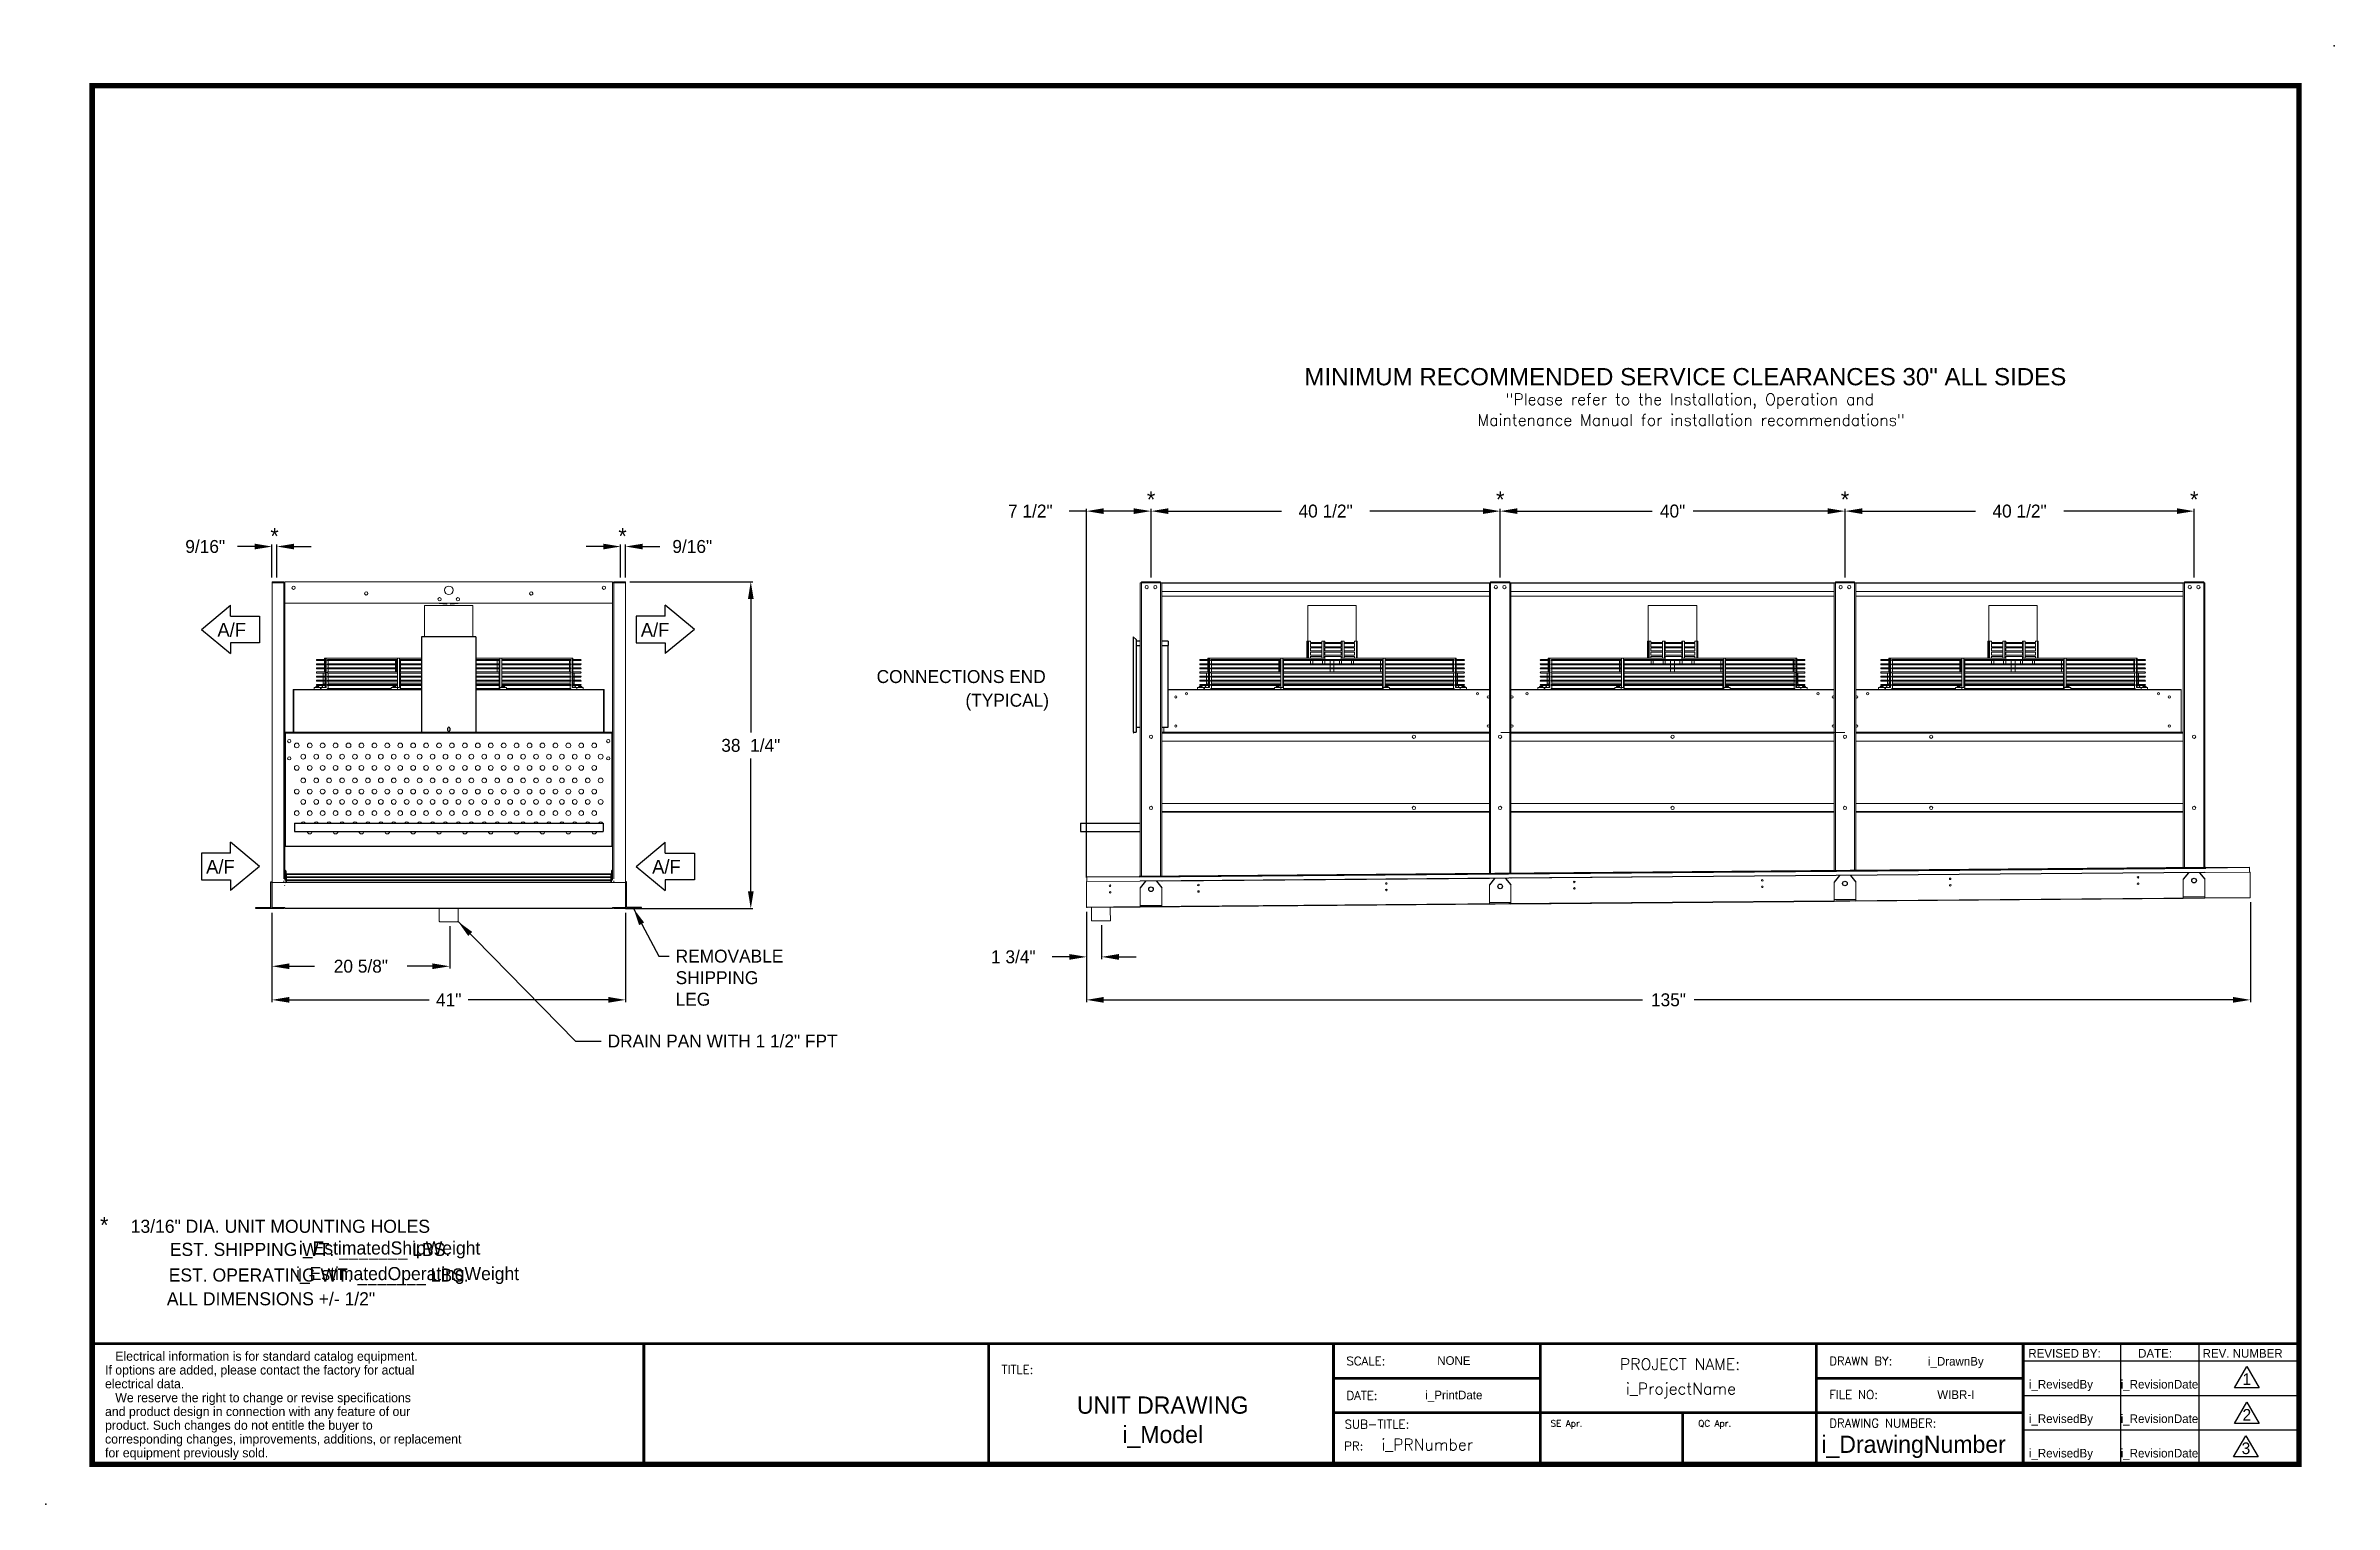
# Model space of a CAD drawing. Extents: x 6 to 271, y -23 to 146.
import ezdxf
from ezdxf.enums import TextEntityAlignment as Align

# ---------------------------------------------------------------- set-up
doc = ezdxf.new("R2010")
doc.units = 0
doc.header["$MEASUREMENT"] = 0
doc.layers.get('0').update_dxf_attribs({"linetype": 'CONTINUOUS'})
doc.layers.get('Defpoints').update_dxf_attribs({"linetype": 'CONTINUOUS'})
doc.styles.add('dimentions', font='ARIAL.TTF')
doc.styles.add('SIMPLEX', font='SIMPLEX')
doc.dimstyles.get("Standard").update_dxf_attribs({"dimtxt": 1.5, "dimasz": 2, "dimexe": 0.25, "dimexo": 0.5, "dimgap": 0.75, "dimtad": 0, "dimtih": 1, "dimtoh": 1, "dimdec": 4, "dimzin": 0, "dimdsep": 46, "dimlunit": 5, "dimtxsty": 'STANDARD', "dimcen": 0.125, "dimclrd": 1, "dimclre": 1, "dimclrt": 1, "dimadec": 0, "dimazin": 0, "dimtfac": 1, "dimtdec": 4, "dimtofl": 0, "dimtmove": 0, "dimatfit": 3, "dimfxl": 1, "dimfrac": 2, "dimtolj": 1, "dimtzin": 0, "dimarcsym": 0})

msp = doc.modelspace()

# ---------------------------------------------------------------- texts
at = {"color": 0, "lineweight": 30}
for s, height, style, p in [('MINIMUM RECOMMENDED SERVICE CLEARANCES 30" ALL SIDES', 1.99998, 'dimentions', (151.62299, 106.98372)), ('SE Apr.', 0.749993, 'SIMPLEX', (180.18161, -13.86548)), ('QC Apr.', 0.749993, 'SIMPLEX', (197.3109, -13.86548))]:
    msp.add_text(s, height=height, dxfattribs=dict(at, style=style)).set_placement(p)
at = {"color": 0, "style": 'SIMPLEX'}
for s, p in [('Maintenance Manual for installation recommendations"', (196.4935, 102.28911)), ('"Please refer to the Installation, Operation and', (196.3351, 104.69619)), ('PROJECT NAME:', (195.20741, -7.28234)), ('i_ProjectName', (195.30839, -10.12478))]:
    msp.add_text(s, height=1.3279867, dxfattribs=at).set_placement(p, align=Align.CENTER)
at = {"color": 0}
for s, height, p in [('*', 1.87063, (133.84433, 92.79836)), ('*', 1.87063, (174.34433, 92.79836)), ('*', 1.87063, (214.34433, 92.79836)), ('*', 1.87063, (254.84433, 92.79836)), ('*', 1.87063, (32.1679, 88.54992)), ('*', 1.87063, (72.53671, 88.54992)), ('*', 1.87063, (12.41754, 8.59911)), ('EST. SHIPPING WT. _______ LBS.', 1.5199848, (36.27932, 5.94276)), ('i_EstimatedShipWeight', 1.5217292, (45.51786, 6.1088)), ('EST. OPERATING WT. _______ LBS.', 1.5199848, (37.2886, 2.96957)), ('i_EstimatedOperatingWeight', 1.5199848, (47.59767, 3.13561)), ('ALL DIMENSIONS +/- 1/2"', 1.5199848, (31.75397, 0.21106)), ('NONE', 0.99999, (168.9697, -6.69626)), ('i_DrawnBy', 0.99999, (227.19398, -6.78205)), ('1', 1.35154, (260.95552, -9.02329)), ('UNIT DRAWING', 1.99998, (135.19615, -12.36641)), ('i_PrintDate', 0.99999, (168.9697, -10.69622)), ('WIBR-I', 0.99999, (227.19398, -10.65101)), ('i_RevisedBy', 0.99999, (239.38829, -9.44688)), ('i_RevisionDate', 0.99999, (250.82045, -9.44688)), ('i_RevisedBy', 0.99999, (239.38829, -13.44684)), ('i_RevisionDate', 0.99999, (250.82045, -13.44684)), ('2', 1.35154, (260.95552, -13.17359)), ('i_Model', 1.99998, (135.19615, -15.77508)), ('i_DrawingNumber', 1.99998, (222.29665, -16.91083)), ('3', 1.35154, (260.85067, -17.05479)), ('i_RevisedBy', 0.99999, (239.38829, -17.4468)), ('i_RevisionDate', 0.99999, (250.82045, -17.4468))]:
    msp.add_text(s, height=height, dxfattribs=at).set_placement(p, align=Align.CENTER)
for s, height, p in [('A/F', 1.59375, (25.54065, 77.81403)), ('A/F', 1.59375, (75.96889, 50.31795)), ('13/16" DIA. UNIT MOUNTING HOLES', 1.5199848, (15.48474, 8.62543)), ('REVISED BY:', 0.99999, (235.6064, -5.86122)), ('DATE:', 0.99999, (248.34057, -5.86122)), ('REV. NUMBER', 0.99999, (255.81864, -5.86122))]:
    msp.add_text(s, height=height, dxfattribs=at).set_placement(p)
at = {"color": 0, "lineweight": 25}
for s, p in [('   Electrical information is for standard catalog equipment.', (12.5023, -6.22296)), ('If options are added, please contact the factory for actual', (12.5023, -7.82128)), ('electrical data.', (12.5023, -9.41961)), ('   We reserve the right to change or revise specifications', (12.5023, -11.03809)), ('and product design in connection with any feature of our', (12.5023, -12.63642)), ('product. Such changes do not entitle the buyer to', (12.5023, -14.23475)), ('corresponding changes, improvements, additions, or replacement ', (12.5023, -15.83308)), ('for equipment previously sold.', (12.5023, -17.4314))]:
    msp.add_text(s, height=1.0655517, dxfattribs=at).set_placement(p)
at = {"color": 0, "style": 'SIMPLEX'}
for s, height, p in [('TITLE:', 0.99999, (116.50733, -7.74909)), ('SCALE:', 0.99999, (156.50693, -6.7491)), ('DRAWN BY:', 0.99999, (212.50637, -6.7491)), ('DATE:', 0.99999, (156.50693, -10.74906)), ('FILE NO:', 0.99999, (212.50637, -10.65238)), ('SUB-TITLE:', 0.99999, (156.29024, -14.08915)), ('DRAWING NUMBER:', 0.99999, (212.50637, -13.96772)), ('i_PRNumber', 1.327987, (160.55975, -16.618))]:
    msp.add_text(s, height=height, dxfattribs=at).set_placement(p)
msp.add_text('PR:', height=0.99999, dxfattribs=at).set_placement((158.46593, -16.618), align=Align.RIGHT)
at = {"color": 0, "char_height": 1.5, "attachment_point": 1}
for s, insert in [('CONNECTIONS END', (102.00834, 73.93132)), ('(TYPICAL)', (112.31012, 71.18519)), ('REMOVABLE\\PSHIPPING\\PLEG', (78.69639, 41.48707)), ('DRAIN PAN WITH 1 1/2" FPT', (70.8012, 31.63615))]:
    msp.add_mtext(s, dxfattribs=dict(at, insert=insert))

# ---------------------------------------------------------------- blocks, each defined once
blk = doc.blocks.new('099front')
at = {"color": 0, "ltscale": 7}
for p, q in [((59.35, 106.85), (53.04, 106.85)), ((53.04, 106.85), (53.04, 95.79)), ((59.35, 106.85), (59.35, 95.79)), ((53.04, 95.79), (59.35, 95.79)), ((56.07, 96.23), (56.07, 95.98)), ((56.32, 96.23), (56.32, 95.98))]:
    blk.add_line(p, q, dxfattribs=at)
for centre, start, end in [((56.2, 96.23), 0, 180), ((56.2, 95.98), 180, 0)]:
    blk.add_arc(centre, 0.125, start, end, dxfattribs=at)
blk = doc.blocks.new('*D25')
at = {"color": 7, "lineweight": -2}
for p, q in [((29.87, 88.27), (27.87, 88.27)), ((31.87, 84.69), (31.87, 88.52)), ((32.43, 84.69), (32.43, 88.52)), ((34.43, 88.27), (36.43, 88.27))]:
    blk.add_line(p, q, dxfattribs=at)
at = {"color": 7}
for points in [[(29.87, 88.6), (29.87, 87.94), (31.87, 88.27)], [(34.43, 88.6), (34.43, 87.94), (32.43, 88.27)]]:
    blk.add_solid(points, dxfattribs=at)
at = {"layer": 'Defpoints', "color": 0}
for p in [(31.87, 88.27), (31.87, 84.19), (32.43, 84.19)]:
    blk.add_point(p, dxfattribs=at)
at = {"color": 7, "insert": (24.12, 88.27), "char_height": 1.5, "attachment_point": 5}
blk.add_mtext('\\A1;9/16"', dxfattribs=at)
blk = doc.blocks.new('*D26')
at = {"color": 7, "lineweight": -2}
for p, q in [((70.31, 88.27), (68.31, 88.27)), ((72.31, 84.69), (72.31, 88.52)), ((72.87, 84.69), (72.87, 88.52)), ((74.87, 88.27), (76.87, 88.27))]:
    blk.add_line(p, q, dxfattribs=at)
at = {"color": 7}
for points in [[(70.31, 88.6), (70.31, 87.94), (72.31, 88.27)], [(74.87, 88.6), (74.87, 87.94), (72.87, 88.27)]]:
    blk.add_solid(points, dxfattribs=at)
at = {"layer": 'Defpoints', "color": 0}
for p in [(72.31, 88.27), (72.31, 84.19), (72.87, 84.19)]:
    blk.add_point(p, dxfattribs=at)
at = {"color": 7, "insert": (80.62, 88.27), "char_height": 1.5, "attachment_point": 5}
blk.add_mtext('\\A1;9/16"', dxfattribs=at)
blk = doc.blocks.new('Air Flow Arror')
for p, q in [((-1.54, 6.74), (-4.35, 3.37)), ((-1.54, 6.74), (1.26, 3.37)), ((-3.09, 3.37), (-4.35, 3.37)), ((-3.09, 3.37), (-3.09, 0)), ((0, 0), (0, 3.37)), ((0, 3.37), (1.26, 3.37)), ((-3.09, 0), (0, 0))]:
    blk.add_line(p, q)
blk.add_text('A/F', height=1.594, rotation=90).set_placement((-0.71, 0.53))
blk = doc.blocks.new('*D27')
at = {"color": 7, "lineweight": -2}
for p, q in [((31.87, 45.75), (31.87, 35.41)), ((72.87, 45.75), (72.87, 35.41)), ((33.87, 35.66), (50.12, 35.66)), ((70.87, 35.66), (54.62, 35.66))]:
    blk.add_line(p, q, dxfattribs=at)
at = {"color": 7}
for points in [[(33.87, 36), (33.87, 35.33), (31.87, 35.66)], [(70.87, 36), (70.87, 35.33), (72.87, 35.66)]]:
    blk.add_solid(points, dxfattribs=at)
at = {"layer": 'Defpoints', "color": 0}
for p in [(31.87, 46.25), (72.87, 46.25), (72.87, 35.66)]:
    blk.add_point(p, dxfattribs=at)
at = {"color": 7, "insert": (52.37, 35.66), "char_height": 1.5, "attachment_point": 5}
blk.add_mtext('\\A1;41"', dxfattribs=at)
blk = doc.blocks.new('*D28')
at = {"color": 7, "lineweight": -2}
for p, q in [((31.87, 45.75), (31.87, 39.31)), ((52.48, 44.22), (52.48, 39.31)), ((33.87, 39.56), (36.8, 39.56)), ((50.48, 39.56), (47.55, 39.56))]:
    blk.add_line(p, q, dxfattribs=at)
at = {"color": 7}
for points in [[(33.87, 39.89), (33.87, 39.23), (31.87, 39.56)], [(50.48, 39.89), (50.48, 39.23), (52.48, 39.56)]]:
    blk.add_solid(points, dxfattribs=at)
at = {"layer": 'Defpoints', "color": 0}
for p in [(31.87, 46.25), (52.48, 44.72), (52.48, 39.56)]:
    blk.add_point(p, dxfattribs=at)
at = {"color": 7, "insert": (42.18, 39.56), "char_height": 1.5, "attachment_point": 5}
blk.add_mtext('\\A1;20 5/8"', dxfattribs=at)
blk = doc.blocks.new('*D29')
at = {"color": 7, "lineweight": -2}
for p, q in [((73.37, 84.19), (87.66, 84.19)), ((87.41, 82.19), (87.41, 66.69)), ((87.41, 48.25), (87.41, 63.69)), ((73.37, 46.25), (87.66, 46.25))]:
    blk.add_line(p, q, dxfattribs=at)
at = {"color": 7}
for points in [[(87.08, 82.19), (87.74, 82.19), (87.41, 84.19)], [(87.08, 48.25), (87.74, 48.25), (87.41, 46.25)]]:
    blk.add_solid(points, dxfattribs=at)
at = {"layer": 'Defpoints', "color": 0}
for p in [(72.87, 84.19), (72.87, 46.25), (87.41, 46.25)]:
    blk.add_point(p, dxfattribs=at)
at = {"color": 7, "insert": (87.41, 65.19), "char_height": 1.5, "attachment_point": 5}
blk.add_mtext('\\A1;38  1/4"', dxfattribs=at)
blk = doc.blocks.new('*D31')
at = {"color": 7, "lineweight": -2}
for p, q in [((126.36, 45.88), (126.36, 35.41)), ((261.36, 46.99), (261.36, 35.41)), ((128.36, 35.66), (190.86, 35.66)), ((259.36, 35.66), (196.86, 35.66))]:
    blk.add_line(p, q, dxfattribs=at)
at = {"color": 7}
for points in [[(128.36, 36), (128.36, 35.33), (126.36, 35.66)], [(259.36, 36), (259.36, 35.33), (261.36, 35.66)]]:
    blk.add_solid(points, dxfattribs=at)
at = {"layer": 'Defpoints', "color": 0}
for p in [(126.36, 46.38), (261.36, 47.49), (261.36, 35.66)]:
    blk.add_point(p, dxfattribs=at)
at = {"color": 7, "insert": (193.86, 35.66), "char_height": 1.5, "attachment_point": 5}
blk.add_mtext('\\A1;135"', dxfattribs=at)
blk = doc.blocks.new('*D32')
at = {"color": 7, "lineweight": -2}
for p, q in [((133.84, 84.69), (133.84, 92.63)), ((135.84, 92.38), (148.96, 92.38)), ((172.34, 92.38), (159.21, 92.38)), ((174.34, 84.69), (174.34, 92.63))]:
    blk.add_line(p, q, dxfattribs=at)
at = {"color": 7}
for points in [[(135.84, 92.71), (135.84, 92.05), (133.84, 92.38)], [(172.34, 92.71), (172.34, 92.05), (174.34, 92.38)]]:
    blk.add_solid(points, dxfattribs=at)
at = {"layer": 'Defpoints', "color": 0}
for p in [(174.34, 92.38), (133.84, 84.19), (174.34, 84.19)]:
    blk.add_point(p, dxfattribs=at)
at = {"color": 7, "insert": (154.09, 92.38), "char_height": 1.5, "attachment_point": 5}
blk.add_mtext('\\A1;40 1/2"', dxfattribs=at)
blk = doc.blocks.new('*D33')
at = {"color": 7, "lineweight": -2}
for p, q in [((174.34, 84.69), (174.34, 92.63)), ((176.34, 92.38), (191.96, 92.38)), ((212.34, 92.38), (196.71, 92.38)), ((214.34, 84.69), (214.34, 92.63))]:
    blk.add_line(p, q, dxfattribs=at)
at = {"color": 7}
for points in [[(176.34, 92.71), (176.34, 92.05), (174.34, 92.38)], [(212.34, 92.71), (212.34, 92.05), (214.34, 92.38)]]:
    blk.add_solid(points, dxfattribs=at)
at = {"layer": 'Defpoints', "color": 0}
for p in [(214.34, 92.38), (174.34, 84.19), (214.34, 84.19)]:
    blk.add_point(p, dxfattribs=at)
at = {"color": 7, "insert": (194.34, 92.38), "char_height": 1.5, "attachment_point": 5}
blk.add_mtext('\\A1;40"', dxfattribs=at)
blk = doc.blocks.new('*D34')
at = {"color": 7, "lineweight": -2}
for p, q in [((214.34, 84.69), (214.34, 92.63)), ((216.34, 92.38), (229.46, 92.38)), ((252.84, 92.38), (239.71, 92.38)), ((254.84, 84.69), (254.84, 92.63))]:
    blk.add_line(p, q, dxfattribs=at)
at = {"color": 7}
for points in [[(216.34, 92.71), (216.34, 92.05), (214.34, 92.38)], [(252.84, 92.71), (252.84, 92.05), (254.84, 92.38)]]:
    blk.add_solid(points, dxfattribs=at)
at = {"layer": 'Defpoints', "color": 0}
for p in [(254.84, 92.38), (214.34, 84.19), (254.84, 84.19)]:
    blk.add_point(p, dxfattribs=at)
at = {"color": 7, "insert": (234.59, 92.38), "char_height": 1.5, "attachment_point": 5}
blk.add_mtext('\\A1;40 1/2"', dxfattribs=at)
blk = doc.blocks.new('*D35')
at = {"color": 7, "lineweight": -2}
for p, q in [((126.34, 92.38), (124.34, 92.38)), ((126.34, 49.88), (126.34, 92.63)), ((131.84, 92.38), (128.34, 92.38)), ((133.84, 84.69), (133.84, 92.63))]:
    blk.add_line(p, q, dxfattribs=at)
at = {"color": 7}
for points in [[(128.34, 92.71), (128.34, 92.05), (126.34, 92.38)], [(131.84, 92.71), (131.84, 92.05), (133.84, 92.38)]]:
    blk.add_solid(points, dxfattribs=at)
at = {"layer": 'Defpoints', "color": 0}
for p in [(126.34, 92.38), (133.84, 84.19), (126.34, 49.38)]:
    blk.add_point(p, dxfattribs=at)
at = {"color": 7, "insert": (119.84, 92.38), "char_height": 1.5, "attachment_point": 5}
blk.add_mtext('\\A1;7 1/2"', dxfattribs=at)
blk = doc.blocks.new('*D36')
at = {"color": 7, "lineweight": -2}
for p, q in [((126.36, 45.88), (126.36, 40.4)), ((128.11, 44.33), (128.11, 40.4)), ((124.36, 40.65), (122.36, 40.65)), ((130.11, 40.65), (132.11, 40.65))]:
    blk.add_line(p, q, dxfattribs=at)
at = {"color": 7}
for points in [[(124.36, 40.98), (124.36, 40.31), (126.36, 40.65)], [(130.11, 40.98), (130.11, 40.31), (128.11, 40.65)]]:
    blk.add_solid(points, dxfattribs=at)
at = {"layer": 'Defpoints', "color": 0}
for p in [(126.36, 46.38), (128.11, 44.83), (126.36, 40.65)]:
    blk.add_point(p, dxfattribs=at)
at = {"color": 7, "insert": (117.86, 40.65), "char_height": 1.5, "attachment_point": 5}
blk.add_mtext('\\A1;1 3/4"', dxfattribs=at)

# ---------------------------------------------------------------- dimensions: what is measured, and where the dimension line sits
at = {"color": 0}
for base, p1, p2, picture, middle in [((126.3355, 92.37922), (133.83524, 84.19068), (126.3355, 49.37868), '*D35', (119.8355, 92.37922)), ((174.33524, 92.37922), (133.83524, 84.19068), (174.33524, 84.19068), '*D32', (154.08524, 92.37922)), ((214.33524, 92.37922), (174.33524, 84.19068), (214.33524, 84.19068), '*D33', (194.33524, 92.37922)), ((254.83524, 92.37922), (214.33524, 84.19068), (254.83524, 84.19068), '*D34', (234.58524, 92.37922)), ((31.8709, 88.26946), (32.4334, 84.19079), (31.8709, 84.19079), '*D25', (24.1209, 88.26946)), ((52.479446, 39.559737), (31.870904, 46.253183), (52.479446, 44.718071), '*D28', (42.175175, 39.559737)), ((126.3603, 40.64678), (128.10669, 44.83067), (126.3603, 46.37879), '*D36', (117.8603, 40.64678)), ((261.35568, 35.66477), (126.3603, 46.37879), (261.35568, 47.49449), '*D31', (193.85799, 35.66477))]:
    dim = msp.add_linear_dim(base=base, p1=p1, p2=p2, dimstyle='Standard', override={"dimpost": '"', "dimclrd": 7, "dimclre": 7, "dimclrt": 7}, dxfattribs=at)
    dim.commit()
    dim.dimension.update_dxf_attribs({"geometry": picture, "text_midpoint": middle})
for base, p1, p2, picture, middle in [((72.3084, 88.26946), (72.8709, 84.19079), (72.3084, 84.19079), '*D26', (80.6209, 88.26946)), ((72.8709, 35.66477), (31.8709, 46.25318), (72.8709, 46.25318), '*D27', (52.3709, 35.66477))]:
    dim = msp.add_linear_dim(base=base, p1=p1, p2=p2, dimstyle='Standard', override={"dimpost": '"', "dimclrd": 7, "dimclre": 7, "dimclrt": 7}, dxfattribs=at)
    dim.commit()
    dim.dimension.update_dxf_attribs({"geometry": picture, "text_midpoint": middle, "dimtype": 160})
dim = msp.add_linear_dim(base=(87.4102, 46.25318), p1=(72.8709, 84.19068), p2=(72.8709, 46.25318), angle=90, text='38  1/4"', dimstyle='Standard', override={"dimpost": '"', "dimclrd": 7, "dimclre": 7, "dimclrt": 7}, dxfattribs=at)
dim.commit()
dim.dimension.update_dxf_attribs({"geometry": '*D29', "text_midpoint": (87.4102, 65.19068), "dimtype": 160})

# ---------------------------------------------------------------- linework, layer by layer
at = {"color": 0, "linetype": 'Continuous', "lineweight": 15}
for p, q in [((31.8709, 84.19068), (31.8709, 84.05618)), ((33.2354, 84.19068), (31.8709, 84.19068)), ((33.2354, 84.05618), (31.8709, 84.05618)), ((31.8709, 84.05518), (31.8709, 46.38868)), ((33.2354, 84.05518), (31.8709, 84.05518)), ((33.2354, 84.05618), (33.2354, 84.19068)), ((33.2354, 84.05518), (33.3709, 84.05518)), ((33.2354, 84.05518), (33.2354, 49.6953)), ((71.3709, 84.19068), (33.3709, 84.19068)), ((33.3709, 84.19068), (33.3709, 84.05518)), ((33.3709, 49.55983), (33.3709, 84.05518)), ((71.3709, 84.05518), (71.3709, 84.19068)), ((71.3709, 49.55983), (71.3709, 84.05518)), ((71.3709, 84.05518), (71.5064, 84.05518)), ((71.5064, 84.19068), (71.5064, 84.05618)), ((71.5064, 84.19068), (72.8709, 84.19068)), ((71.5064, 84.05618), (72.8709, 84.05618)), ((71.5064, 84.05518), (72.8709, 84.05518)), ((71.5064, 49.6953), (71.5064, 84.05518)), ((72.8709, 84.19068), (72.8709, 84.05618)), ((72.8709, 84.05518), (72.8709, 46.38868)), ((132.58524, 84.05518), (132.71974, 84.05518)), ((132.58524, 84.05518), (132.58524, 49.98699)), ((132.71974, 84.05518), (132.71974, 49.9881)), ((132.72074, 84.05518), (132.71974, 84.05518)), ((132.72074, 84.19068), (132.72074, 84.05618)), ((132.72074, 84.19068), (134.94974, 84.19068)), ((132.72074, 84.05618), (134.94974, 84.05618)), ((132.72074, 84.05518), (132.72074, 84.05618)), ((132.72074, 84.05518), (134.94974, 84.05518)), ((132.72074, 49.98811), (132.72074, 84.05518)), ((134.94974, 84.19068), (134.94974, 84.05618)), ((134.94974, 84.05518), (134.94974, 84.05618)), ((134.95074, 84.05518), (134.94974, 84.05518)), ((134.94974, 50.00653), (134.94974, 84.05518)), ((134.95074, 84.05518), (134.95074, 50.00654)), ((135.08524, 84.05518), (134.95074, 84.05518)), ((135.08524, 84.05518), (135.08524, 50.00765)), ((135.08524, 84.00218), (173.08524, 84.00218)), ((135.08524, 83.07089), (173.08524, 83.07089)), ((135.08524, 82.50859), (140.89775, 82.50859)), ((141.27274, 82.50859), (166.89774, 82.50859)), ((167.27274, 82.50859), (173.08524, 82.50859)), ((173.08524, 84.05518), (173.08524, 50.32171)), ((173.08524, 84.05518), (173.21974, 84.05518)), ((173.21974, 84.05518), (173.21974, 50.32282)), ((173.22074, 84.05518), (173.21974, 84.05518)), ((173.22074, 84.19068), (173.22074, 84.05618)), ((173.22074, 84.19068), (175.44974, 84.19068)), ((173.22074, 84.05618), (175.44974, 84.05618)), ((173.22074, 84.05518), (173.22074, 84.05618)), ((173.22074, 84.05518), (175.44974, 84.05518)), ((173.22074, 50.32283), (173.22074, 84.05518)), ((175.44974, 84.19068), (175.44974, 84.05618)), ((175.44974, 84.05518), (175.44974, 84.05618)), ((175.44974, 50.34125), (175.44974, 84.05518)), ((175.45074, 84.05518), (175.44974, 84.05518)), ((175.45074, 84.05518), (175.45074, 50.34126)), ((175.58524, 84.05518), (175.45074, 84.05518)), ((175.58524, 84.05518), (175.58524, 50.34237)), ((175.58524, 84.00218), (213.08524, 84.00218)), ((175.58524, 83.07089), (213.08524, 83.07089)), ((175.58524, 82.50859), (181.39774, 82.50859)), ((181.77274, 82.50859), (206.89774, 82.50859)), ((207.27274, 82.50859), (213.08524, 82.50859)), ((213.08524, 84.05518), (213.08524, 50.6523)), ((213.08524, 84.05518), (213.21974, 84.05518)), ((213.21974, 84.05518), (213.21974, 50.65341)), ((213.22074, 84.05518), (213.21974, 84.05518)), ((213.22074, 84.19068), (213.22074, 84.05618)), ((213.22074, 84.19068), (215.44974, 84.19068)), ((213.22074, 84.05618), (215.44974, 84.05618)), ((213.22074, 84.05518), (213.22074, 84.05618)), ((213.22074, 84.05518), (215.44974, 84.05518)), ((213.22074, 50.65342), (213.22074, 84.05518)), ((215.44974, 84.19068), (215.44974, 84.05618)), ((215.44974, 84.05518), (215.44974, 84.05618)), ((215.44974, 50.67184), (215.44974, 84.05518)), ((215.45074, 84.05518), (215.44974, 84.05518)), ((215.58524, 84.05518), (215.45074, 84.05518)), ((215.45074, 84.05518), (215.45074, 50.67185)), ((215.58524, 84.05518), (215.58524, 50.67296)), ((215.58524, 84.00218), (253.58525, 84.00218)), ((215.58524, 83.07089), (253.58525, 83.07089)), ((215.58524, 82.50859), (221.39774, 82.50859)), ((221.77274, 82.50859), (247.39774, 82.50859)), ((247.77274, 82.50859), (253.58525, 82.50859)), ((253.58525, 84.05518), (253.58525, 50.98702)), ((253.58525, 84.05518), (253.71975, 84.05518)), ((253.71975, 84.05518), (253.71975, 50.98813)), ((253.72075, 84.05518), (253.71975, 84.05518)), ((253.72075, 84.19068), (253.72075, 84.05618)), ((253.72075, 84.19068), (255.94974, 84.19068)), ((253.72075, 84.05618), (255.94974, 84.05618)), ((253.72075, 84.05518), (253.72075, 84.05618)), ((253.72075, 84.05518), (255.94974, 84.05518)), ((253.72075, 50.98814), (253.72075, 84.05518)), ((255.94974, 84.19068), (255.94974, 84.05618)), ((255.94974, 84.05518), (255.94974, 84.05618)), ((255.94974, 51.00656), (255.94974, 84.05518)), ((255.95074, 84.05518), (255.94974, 84.05518)), ((256.08524, 84.05518), (255.95074, 84.05518)), ((255.95074, 84.05518), (255.95074, 51.00657)), ((256.08524, 84.05518), (256.08524, 51.00768)), ((33.3709, 81.69068), (71.3709, 81.69068)), ((55.1834, 81.43418), (49.5584, 81.43418)), ((52.16751, 81.58384), (50.81416, 81.69068)), ((52.17594, 81.69068), (52.16751, 81.58384)), ((52.5743, 81.58384), (52.56586, 81.69068)), ((53.92765, 81.69068), (52.5743, 81.58384)), ((155.91154, 81.43418), (152.02274, 81.43418)), ((157.64774, 81.43418), (155.91154, 81.43418)), ((195.41154, 81.43418), (191.52274, 81.43418)), ((197.14774, 81.43418), (195.41154, 81.43418)), ((234.91154, 81.43418), (231.02274, 81.43418)), ((236.64775, 81.43418), (234.91154, 81.43418)), ((151.91803, 77.29818), (151.91803, 75.30318)), ((152.01141, 77.29818), (151.91803, 77.29818)), ((152.10478, 77.29818), (152.01141, 77.29818)), ((152.01141, 77.29818), (152.01141, 75.30318)), ((152.10478, 77.29818), (152.10478, 75.30318)), ((152.33021, 77.29818), (152.10478, 77.29818)), ((152.33021, 77.14736), (152.33021, 77.29818)), ((153.66557, 77.1483), (152.33021, 77.1483)), ((152.33021, 76.64736), (152.33021, 77.02924)), ((152.33021, 77.0283), (153.66557, 77.0283)), ((153.891, 77.29818), (153.66557, 77.29818)), ((153.66557, 77.29818), (153.66557, 75.30318)), ((153.891, 77.29818), (153.891, 75.30318)), ((153.98437, 77.29818), (153.891, 77.29818)), ((153.98437, 77.14736), (153.98437, 77.29818)), ((155.91154, 77.1483), (153.98437, 77.1483)), ((153.98437, 76.64736), (153.98437, 77.02924)), ((153.98437, 77.0283), (155.91154, 77.0283)), ((155.91154, 77.1483), (155.91154, 77.29818)), ((155.91154, 77.29818), (156.00492, 77.29818)), ((155.91154, 76.6483), (155.91154, 77.0283)), ((156.00492, 77.29818), (156.00492, 75.30318)), ((156.23034, 77.29818), (156.00492, 77.29818)), ((156.23034, 77.29818), (156.23034, 75.30318)), ((157.43365, 77.1483), (156.23034, 77.1483)), ((156.23034, 77.0283), (157.43365, 77.0283)), ((157.43365, 77.1483), (157.43365, 77.29818)), ((157.43365, 77.29818), (157.65908, 77.29818)), ((157.43365, 76.6483), (157.43365, 77.0283)), ((157.65908, 77.29818), (157.65908, 75.30318)), ((157.75246, 77.29818), (157.65908, 77.29818)), ((157.75246, 77.29818), (157.75246, 75.30318)), ((191.41803, 77.29818), (191.41803, 75.30318)), ((191.51141, 77.29818), (191.41803, 77.29818)), ((191.60478, 77.29818), (191.51141, 77.29818)), ((191.51141, 77.29818), (191.51141, 75.30318)), ((191.60478, 77.29818), (191.60478, 75.30318)), ((191.83021, 77.29818), (191.60478, 77.29818)), ((191.83021, 77.14736), (191.83021, 77.29818)), ((193.16557, 77.1483), (191.83021, 77.1483)), ((191.83021, 76.64736), (191.83021, 77.02924)), ((191.83021, 77.0283), (193.16557, 77.0283)), ((193.391, 77.29818), (193.16557, 77.29818)), ((193.16557, 77.29818), (193.16557, 75.30318)), ((193.391, 77.29818), (193.391, 75.30318)), ((193.48437, 77.29818), (193.391, 77.29818)), ((193.48437, 77.14736), (193.48437, 77.29818)), ((195.41154, 77.1483), (193.48437, 77.1483)), ((193.48437, 76.64736), (193.48437, 77.02924)), ((193.48437, 77.0283), (195.41154, 77.0283)), ((195.41154, 77.1483), (195.41154, 77.29818)), ((195.41154, 77.29818), (195.50492, 77.29818)), ((195.41154, 76.6483), (195.41154, 77.0283)), ((195.50492, 77.29818), (195.50492, 75.30318)), ((195.73034, 77.29818), (195.50492, 77.29818)), ((195.73034, 77.29818), (195.73034, 75.30318)), ((196.93365, 77.1483), (195.73034, 77.1483)), ((195.73034, 77.0283), (196.93365, 77.0283)), ((196.93365, 77.1483), (196.93365, 77.29818)), ((196.93365, 77.29818), (197.15908, 77.29818)), ((196.93365, 76.6483), (196.93365, 77.0283)), ((197.15908, 77.29818), (197.15908, 75.30318)), ((197.25246, 77.29818), (197.15908, 77.29818)), ((197.25246, 77.29818), (197.25246, 75.30318)), ((230.91803, 77.29818), (230.91803, 75.30318)), ((231.01141, 77.29818), (230.91803, 77.29818)), ((231.10478, 77.29818), (231.01141, 77.29818)), ((231.01141, 77.29818), (231.01141, 75.30318)), ((231.10478, 77.29818), (231.10478, 75.30318)), ((231.33021, 77.29818), (231.10478, 77.29818)), ((231.33021, 77.14736), (231.33021, 77.29818)), ((232.66557, 77.1483), (231.33021, 77.1483)), ((231.33021, 76.64736), (231.33021, 77.02924)), ((231.33021, 77.0283), (232.66557, 77.0283)), ((232.891, 77.29818), (232.66557, 77.29818)), ((232.66557, 77.29818), (232.66557, 75.30318)), ((232.891, 77.29818), (232.891, 75.30318)), ((232.98437, 77.29818), (232.891, 77.29818)), ((232.98437, 77.14736), (232.98437, 77.29818)), ((234.91154, 77.1483), (232.98437, 77.1483)), ((232.98437, 76.64736), (232.98437, 77.02924)), ((232.98437, 77.0283), (234.91154, 77.0283)), ((234.91154, 77.1483), (234.91154, 77.29818)), ((234.91154, 77.29818), (235.00491, 77.29818)), ((234.91154, 76.6483), (234.91154, 77.0283)), ((235.00491, 77.29818), (235.00491, 75.30318)), ((235.23034, 77.29818), (235.00491, 77.29818)), ((235.23034, 77.29818), (235.23034, 75.30318)), ((236.43366, 77.1483), (235.23034, 77.1483)), ((235.23034, 77.0283), (236.43366, 77.0283)), ((236.43366, 77.1483), (236.43366, 77.29818)), ((236.43366, 77.29818), (236.65908, 77.29818)), ((236.43366, 76.6483), (236.43366, 77.0283)), ((236.65908, 77.29818), (236.65908, 75.30318)), ((236.75246, 77.29818), (236.65908, 77.29818)), ((236.75246, 77.29818), (236.75246, 75.30318)), ((38.05077, 75.1483), (37.08079, 75.1483)), ((37.08079, 75.0283), (38.05077, 75.0283)), ((38.05077, 74.66963), (37.08079, 74.66963)), ((37.08079, 74.54963), (38.05077, 74.54963)), ((37.9574, 75.30318), (37.9574, 75.1483)), ((38.05077, 75.30318), (37.9574, 75.30318)), ((37.9574, 75.0283), (37.9574, 74.66963)), ((37.9574, 74.54963), (37.9574, 74.19097)), ((38.14414, 75.30318), (38.05077, 75.30318)), ((38.05077, 75.30318), (38.05077, 71.92218)), ((38.14414, 75.30318), (38.14414, 71.92218)), ((46.43931, 75.30318), (38.14414, 75.30318)), ((38.33986, 75.0283), (46.43931, 75.0283)), ((38.33986, 74.54963), (46.43931, 74.54963)), ((46.43931, 75.1483), (38.3399, 75.1483)), ((46.43931, 74.66963), (38.3399, 74.66963)), ((38.36957, 74.66963), (38.36957, 75.0283)), ((38.36957, 74.19097), (38.36957, 74.54963)), ((46.21388, 75.0283), (46.21388, 74.66963)), ((46.21388, 74.54963), (46.21388, 74.19097)), ((46.30726, 74.66963), (46.30726, 75.0283)), ((46.30726, 74.19097), (46.30726, 74.54963)), ((46.66474, 75.30318), (46.43931, 75.30318)), ((46.43931, 75.30318), (46.43931, 71.92218)), ((46.66474, 75.30318), (46.66474, 71.92218)), ((49.21465, 75.30318), (46.66474, 75.30318)), ((46.7458, 75.0283), (49.21465, 75.0283)), ((46.7458, 74.54963), (49.21465, 74.54963)), ((49.21465, 75.1483), (46.74588, 75.1483)), ((49.21465, 74.66963), (46.74588, 74.66963)), ((46.75811, 74.66963), (46.75811, 75.0283)), ((46.75811, 74.19097), (46.75811, 74.54963)), ((55.52715, 75.30318), (58.3025, 75.30318)), ((58.22218, 75.1483), (55.52715, 75.1483)), ((55.52715, 75.0283), (58.22218, 75.0283)), ((58.22218, 74.66963), (55.52715, 74.66963)), ((55.52715, 74.54963), (58.22218, 74.54963)), ((57.98369, 74.66963), (57.98369, 75.0283)), ((57.98369, 74.19097), (57.98369, 74.54963)), ((58.20912, 74.66963), (58.20912, 75.0283)), ((58.20912, 74.19097), (58.20912, 74.54963)), ((58.3025, 75.30318), (58.3025, 71.92218)), ((58.52792, 75.30318), (58.3025, 75.30318)), ((58.52792, 75.30318), (58.52792, 72.03028)), ((58.52792, 75.30318), (66.69104, 75.30318)), ((66.49713, 75.1483), (58.52792, 75.1483)), ((58.52792, 75.0283), (66.49713, 75.0283)), ((66.49713, 74.66963), (58.52792, 74.66963)), ((58.52792, 74.54963), (66.49713, 74.54963)), ((66.37223, 74.66963), (66.37223, 75.0283)), ((66.37223, 74.19097), (66.37223, 74.54963)), ((66.46561, 74.66963), (66.46561, 75.0283)), ((66.46561, 74.19097), (66.46561, 74.54963)), ((66.69104, 75.30318), (66.69104, 71.92218)), ((66.78441, 75.30318), (66.69104, 75.30318)), ((66.78441, 75.30318), (66.78441, 71.92218)), ((67.66102, 75.1483), (66.78441, 75.1483)), ((66.78441, 75.0283), (67.66102, 75.0283)), ((67.66102, 74.66963), (66.78441, 74.66963)), ((66.78441, 74.54963), (67.66102, 74.54963)), ((140.51511, 75.1483), (139.54513, 75.1483)), ((139.54513, 75.0283), (140.51511, 75.0283)), ((140.51511, 74.66963), (139.54513, 74.66963)), ((139.54513, 74.54963), (140.51511, 74.54963)), ((140.42173, 75.30318), (140.42173, 75.1483)), ((140.51511, 75.30318), (140.42173, 75.30318)), ((140.42173, 75.0283), (140.42173, 74.66963)), ((140.42173, 74.54963), (140.42173, 74.19097)), ((140.60849, 75.30318), (140.51511, 75.30318)), ((140.51511, 75.30318), (140.51511, 71.92218)), ((140.60849, 75.30318), (140.60849, 71.92218)), ((148.90365, 75.30318), (140.60849, 75.30318)), ((140.8042, 75.0283), (148.90365, 75.0283)), ((140.8042, 74.54963), (148.90365, 74.54963)), ((148.90365, 75.1483), (140.80424, 75.1483)), ((148.90365, 74.66963), (140.80424, 74.66963)), ((140.83391, 74.66963), (140.83391, 75.0283)), ((140.83391, 74.19097), (140.83391, 74.54963)), ((148.67822, 75.0283), (148.67822, 74.66963)), ((148.67822, 74.54963), (148.67822, 74.19097)), ((148.7716, 74.66963), (148.7716, 75.0283)), ((148.7716, 74.19097), (148.7716, 74.54963)), ((149.12908, 75.30318), (148.90365, 75.30318)), ((148.90365, 75.30318), (148.90365, 71.92218)), ((149.12908, 75.30318), (149.12908, 71.92218)), ((153.891, 75.30318), (149.12908, 75.30318)), ((149.21014, 75.0283), (160.68652, 75.0283)), ((149.21014, 74.54963), (160.68652, 74.54963)), ((160.68652, 75.1483), (149.21022, 75.1483)), ((160.68652, 74.66963), (149.21022, 74.66963)), ((149.22245, 74.66963), (149.22245, 75.0283)), ((149.22245, 74.19097), (149.22245, 74.54963)), ((153.66557, 76.6483), (152.33021, 76.6483)), ((152.33021, 76.14736), (152.33021, 76.52924)), ((152.33021, 76.5283), (153.66557, 76.5283)), ((153.66557, 76.1483), (152.33021, 76.1483)), ((152.33021, 75.64736), (152.33021, 76.02924)), ((152.33021, 76.0283), (153.66557, 76.0283)), ((153.66557, 75.6483), (152.33021, 75.6483)), ((152.33021, 75.30318), (152.33021, 75.52924)), ((152.33021, 75.5283), (153.66557, 75.5283)), ((155.91154, 76.6483), (153.98437, 76.6483)), ((153.98437, 76.14736), (153.98437, 76.52924)), ((153.98437, 76.5283), (155.91154, 76.5283)), ((155.91154, 76.1483), (153.98437, 76.1483)), ((153.98437, 75.64736), (153.98437, 76.02924)), ((153.98437, 76.0283), (155.91154, 76.0283)), ((155.91154, 75.6483), (153.98437, 75.6483)), ((153.98437, 75.1483), (153.98437, 75.52924)), ((153.98437, 75.5283), (155.91154, 75.5283)), ((155.91154, 76.1483), (155.91154, 76.5283)), ((155.91154, 75.6483), (155.91154, 76.0283)), ((155.91154, 75.1483), (155.91154, 75.5283)), ((156.00492, 75.30318), (160.76684, 75.30318)), ((157.43365, 76.6483), (156.23034, 76.6483)), ((156.23034, 76.5283), (157.43365, 76.5283)), ((157.43365, 76.1483), (156.23034, 76.1483)), ((156.23034, 76.0283), (157.43365, 76.0283)), ((157.43365, 75.6483), (156.23034, 75.6483)), ((156.23034, 75.5283), (157.43365, 75.5283)), ((157.43365, 76.1483), (157.43365, 76.5283)), ((157.43365, 75.6483), (157.43365, 76.0283)), ((157.43365, 75.30318), (157.43365, 75.5283)), ((160.44804, 74.66963), (160.44804, 75.0283)), ((160.44804, 74.19097), (160.44804, 74.54963)), ((160.67346, 74.66963), (160.67346, 75.0283)), ((160.67346, 74.19097), (160.67346, 74.54963)), ((160.76684, 75.30318), (160.76684, 71.92218)), ((160.99226, 75.30318), (160.76684, 75.30318)), ((160.99226, 75.30318), (160.99226, 72.03028)), ((160.99226, 75.30318), (169.15538, 75.30318)), ((168.96147, 75.1483), (160.99226, 75.1483)), ((160.99226, 75.0283), (168.96147, 75.0283)), ((168.96147, 74.66963), (160.99226, 74.66963)), ((160.99226, 74.54963), (168.96147, 74.54963)), ((168.83658, 74.66963), (168.83658, 75.0283)), ((168.83658, 74.19097), (168.83658, 74.54963)), ((168.92995, 74.66963), (168.92995, 75.0283)), ((168.92995, 74.19097), (168.92995, 74.54963)), ((169.15538, 75.30318), (169.15538, 71.92218)), ((169.24875, 75.30318), (169.15538, 75.30318)), ((169.24875, 75.30318), (169.24875, 71.92218)), ((170.12536, 75.1483), (169.24875, 75.1483)), ((169.24875, 75.0283), (170.12536, 75.0283)), ((170.12536, 74.66963), (169.24875, 74.66963)), ((169.24875, 74.54963), (170.12536, 74.54963)), ((180.01511, 75.1483), (179.04513, 75.1483)), ((179.04513, 75.0283), (180.01511, 75.0283)), ((180.01511, 74.66963), (179.04513, 74.66963)), ((179.04513, 74.54963), (180.01511, 74.54963)), ((179.92174, 75.30318), (179.92174, 75.1483)), ((180.01511, 75.30318), (179.92174, 75.30318)), ((179.92174, 75.0283), (179.92174, 74.66963)), ((179.92174, 74.54963), (179.92174, 74.19097)), ((180.10849, 75.30318), (180.01511, 75.30318)), ((180.01511, 75.30318), (180.01511, 71.92218)), ((180.10849, 75.30318), (180.10849, 71.92218)), ((188.40365, 75.30318), (180.10849, 75.30318)), ((180.3042, 75.0283), (188.40365, 75.0283)), ((180.3042, 74.54963), (188.40365, 74.54963)), ((188.40365, 75.1483), (180.30424, 75.1483)), ((188.40365, 74.66963), (180.30424, 74.66963)), ((180.33391, 74.66963), (180.33391, 75.0283)), ((180.33391, 74.19097), (180.33391, 74.54963)), ((188.17822, 75.0283), (188.17822, 74.66963)), ((188.17822, 74.54963), (188.17822, 74.19097)), ((188.2716, 74.66963), (188.2716, 75.0283)), ((188.2716, 74.19097), (188.2716, 74.54963)), ((188.62908, 75.30318), (188.40365, 75.30318)), ((188.40365, 75.30318), (188.40365, 71.92218)), ((188.62908, 75.30318), (188.62908, 71.92218)), ((193.391, 75.30318), (188.62908, 75.30318)), ((188.71014, 75.0283), (200.18652, 75.0283)), ((188.71014, 74.54963), (200.18652, 74.54963)), ((200.18652, 75.1483), (188.71023, 75.1483)), ((200.18652, 74.66963), (188.71023, 74.66963)), ((188.72245, 74.66963), (188.72245, 75.0283)), ((188.72245, 74.19097), (188.72245, 74.54963)), ((193.16557, 76.6483), (191.83021, 76.6483)), ((191.83021, 76.14736), (191.83021, 76.52924)), ((191.83021, 76.5283), (193.16557, 76.5283)), ((193.16557, 76.1483), (191.83021, 76.1483)), ((191.83021, 75.64736), (191.83021, 76.02924)), ((191.83021, 76.0283), (193.16557, 76.0283)), ((193.16557, 75.6483), (191.83021, 75.6483)), ((191.83021, 75.30318), (191.83021, 75.52924)), ((191.83021, 75.5283), (193.16557, 75.5283)), ((195.41154, 76.6483), (193.48437, 76.6483)), ((193.48437, 76.14736), (193.48437, 76.52924)), ((193.48437, 76.5283), (195.41154, 76.5283)), ((195.41154, 76.1483), (193.48437, 76.1483)), ((193.48437, 75.64736), (193.48437, 76.02924)), ((193.48437, 76.0283), (195.41154, 76.0283)), ((195.41154, 75.6483), (193.48437, 75.6483)), ((193.48437, 75.1483), (193.48437, 75.52924)), ((193.48437, 75.5283), (195.41154, 75.5283)), ((195.41154, 76.1483), (195.41154, 76.5283)), ((195.41154, 75.6483), (195.41154, 76.0283)), ((195.41154, 75.1483), (195.41154, 75.5283)), ((195.50492, 75.30318), (200.26684, 75.30318)), ((196.93365, 76.6483), (195.73034, 76.6483)), ((195.73034, 76.5283), (196.93365, 76.5283)), ((196.93365, 76.1483), (195.73034, 76.1483)), ((195.73034, 76.0283), (196.93365, 76.0283)), ((196.93365, 75.6483), (195.73034, 75.6483)), ((195.73034, 75.5283), (196.93365, 75.5283)), ((196.93365, 76.1483), (196.93365, 76.5283)), ((196.93365, 75.6483), (196.93365, 76.0283)), ((196.93365, 75.30318), (196.93365, 75.5283)), ((199.94804, 74.66963), (199.94804, 75.0283)), ((199.94804, 74.19097), (199.94804, 74.54963)), ((200.17346, 74.66963), (200.17346, 75.0283)), ((200.17346, 74.19097), (200.17346, 74.54963)), ((200.26684, 75.30318), (200.26684, 71.92218)), ((200.49226, 75.30318), (200.26684, 75.30318)), ((200.49226, 75.30318), (200.49226, 72.03028)), ((200.49226, 75.30318), (208.65538, 75.30318)), ((208.46147, 75.1483), (200.49226, 75.1483)), ((200.49226, 75.0283), (208.46147, 75.0283)), ((208.46147, 74.66963), (200.49226, 74.66963)), ((200.49226, 74.54963), (208.46147, 74.54963)), ((208.33658, 74.66963), (208.33658, 75.0283)), ((208.33658, 74.19097), (208.33658, 74.54963)), ((208.42995, 74.66963), (208.42995, 75.0283)), ((208.42995, 74.19097), (208.42995, 74.54963)), ((208.65538, 75.30318), (208.65538, 71.92218)), ((208.74875, 75.30318), (208.65538, 75.30318)), ((208.74875, 75.30318), (208.74875, 71.92218)), ((209.62536, 75.1483), (208.74875, 75.1483)), ((208.74875, 75.0283), (209.62536, 75.0283)), ((209.62536, 74.66963), (208.74875, 74.66963)), ((208.74875, 74.54963), (209.62536, 74.54963)), ((219.51511, 75.1483), (218.54513, 75.1483)), ((218.54513, 75.0283), (219.51511, 75.0283)), ((219.51511, 74.66963), (218.54513, 74.66963)), ((218.54513, 74.54963), (219.51511, 74.54963)), ((219.42174, 75.30318), (219.42174, 75.1483)), ((219.51511, 75.30318), (219.42174, 75.30318)), ((219.42174, 75.0283), (219.42174, 74.66963)), ((219.42174, 74.54963), (219.42174, 74.19097)), ((219.60849, 75.30318), (219.51511, 75.30318)), ((219.51511, 75.30318), (219.51511, 71.92218)), ((219.60849, 75.30318), (219.60849, 71.92218)), ((227.90365, 75.30318), (219.60849, 75.30318)), ((219.8042, 75.0283), (227.90365, 75.0283)), ((219.8042, 74.54963), (227.90365, 74.54963)), ((227.90365, 75.1483), (219.80424, 75.1483)), ((227.90365, 74.66963), (219.80424, 74.66963)), ((219.83391, 74.66963), (219.83391, 75.0283)), ((219.83391, 74.19097), (219.83391, 74.54963)), ((227.67822, 75.0283), (227.67822, 74.66963)), ((227.67822, 74.54963), (227.67822, 74.19097)), ((227.7716, 74.66963), (227.7716, 75.0283)), ((227.7716, 74.19097), (227.7716, 74.54963)), ((228.12908, 75.30318), (227.90365, 75.30318)), ((227.90365, 75.30318), (227.90365, 71.92218)), ((228.12908, 75.30318), (228.12908, 71.92218)), ((232.891, 75.30318), (228.12908, 75.30318)), ((228.21014, 75.0283), (239.68652, 75.0283)), ((228.21014, 74.54963), (239.68652, 74.54963)), ((239.68652, 75.1483), (228.21023, 75.1483)), ((239.68652, 74.66963), (228.21023, 74.66963)), ((228.22245, 74.66963), (228.22245, 75.0283)), ((228.22245, 74.19097), (228.22245, 74.54963)), ((232.66557, 76.6483), (231.33021, 76.6483)), ((231.33021, 76.14736), (231.33021, 76.52924)), ((231.33021, 76.5283), (232.66557, 76.5283)), ((232.66557, 76.1483), (231.33021, 76.1483)), ((231.33021, 75.64736), (231.33021, 76.02924)), ((231.33021, 76.0283), (232.66557, 76.0283)), ((232.66557, 75.6483), (231.33021, 75.6483)), ((231.33021, 75.30318), (231.33021, 75.52924)), ((231.33021, 75.5283), (232.66557, 75.5283)), ((234.91154, 76.6483), (232.98437, 76.6483)), ((232.98437, 76.14736), (232.98437, 76.52924)), ((232.98437, 76.5283), (234.91154, 76.5283)), ((234.91154, 76.1483), (232.98437, 76.1483)), ((232.98437, 75.64736), (232.98437, 76.02924)), ((232.98437, 76.0283), (234.91154, 76.0283)), ((234.91154, 75.6483), (232.98437, 75.6483)), ((232.98437, 75.1483), (232.98437, 75.52924)), ((232.98437, 75.5283), (234.91154, 75.5283)), ((234.91154, 76.1483), (234.91154, 76.5283)), ((234.91154, 75.6483), (234.91154, 76.0283)), ((234.91154, 75.1483), (234.91154, 75.5283)), ((235.00491, 75.30318), (239.76684, 75.30318)), ((236.43366, 76.6483), (235.23034, 76.6483)), ((235.23034, 76.5283), (236.43366, 76.5283)), ((236.43366, 76.1483), (235.23034, 76.1483)), ((235.23034, 76.0283), (236.43366, 76.0283)), ((236.43366, 75.6483), (235.23034, 75.6483)), ((235.23034, 75.5283), (236.43366, 75.5283)), ((236.43366, 76.1483), (236.43366, 76.5283)), ((236.43366, 75.6483), (236.43366, 76.0283)), ((236.43366, 75.30318), (236.43366, 75.5283)), ((239.44804, 74.66963), (239.44804, 75.0283)), ((239.44804, 74.19097), (239.44804, 74.54963)), ((239.67346, 74.66963), (239.67346, 75.0283)), ((239.67346, 74.19097), (239.67346, 74.54963)), ((239.76684, 75.30318), (239.76684, 71.92218)), ((239.99227, 75.30318), (239.76684, 75.30318)), ((239.99227, 75.30318), (239.99227, 72.03028)), ((239.99227, 75.30318), (248.15538, 75.30318)), ((247.96147, 75.1483), (239.99227, 75.1483)), ((239.99227, 75.0283), (247.96147, 75.0283)), ((247.96147, 74.66963), (239.99227, 74.66963)), ((239.99227, 74.54963), (247.96147, 74.54963)), ((247.83657, 74.66963), (247.83657, 75.0283)), ((247.83657, 74.19097), (247.83657, 74.54963)), ((247.92995, 74.66963), (247.92995, 75.0283)), ((247.92995, 74.19097), (247.92995, 74.54963)), ((248.15538, 75.30318), (248.15538, 71.92218)), ((248.24875, 75.30318), (248.15538, 75.30318)), ((248.24875, 75.30318), (248.24875, 71.92218)), ((249.12536, 75.1483), (248.24875, 75.1483)), ((248.24875, 75.0283), (249.12536, 75.0283)), ((249.12536, 74.66963), (248.24875, 74.66963)), ((248.24875, 74.54963), (249.12536, 74.54963)), ((34.3719, 71.69068), (34.3719, 71.64068)), ((34.3719, 71.69068), (34.4219, 71.69068)), ((49.21465, 71.69068), (34.4219, 71.69068)), ((34.4219, 71.63968), (34.4219, 71.69068)), ((36.75789, 71.92218), (37.2681, 71.92218)), ((36.92479, 71.92318), (36.90814, 71.92318)), ((37.34564, 71.92318), (36.92479, 71.92318)), ((37.03214, 72.04718), (37.03229, 72.04718)), ((37.03502, 72.04718), (37.03229, 72.04718)), ((37.03502, 72.04718), (37.04553, 72.04718)), ((37.05621, 72.04718), (37.04553, 72.04718)), ((37.05621, 72.04718), (37.13225, 72.04718)), ((38.05077, 74.19097), (37.08079, 74.19097)), ((37.08079, 74.07097), (38.05077, 74.07097)), ((38.05077, 73.7123), (37.08079, 73.7123)), ((37.08079, 73.5923), (38.05077, 73.5923)), ((38.05077, 73.23364), (37.08079, 73.23364)), ((37.08079, 73.11364), (38.05077, 73.11364)), ((38.05077, 72.75497), (37.08079, 72.75497)), ((37.08079, 72.63497), (38.05077, 72.63497)), ((38.05077, 72.27631), (37.08079, 72.27631)), ((37.08079, 72.1563), (38.05077, 72.1563)), ((37.1438, 72.04718), (37.13225, 72.04718)), ((37.15008, 72.04718), (37.1438, 72.04718)), ((37.15008, 72.04718), (37.17545, 72.04718)), ((37.18999, 72.04718), (37.17545, 72.04718)), ((37.18999, 72.04718), (37.22164, 72.04718)), ((37.2681, 71.92218), (37.49589, 71.92218)), ((37.56118, 71.92218), (37.49589, 71.92218)), ((37.56118, 71.92218), (37.56118, 71.69068)), ((38.14414, 71.92218), (37.56118, 71.92218)), ((38.05077, 72.42818), (37.8231, 72.42818)), ((37.9574, 74.07097), (37.9574, 73.7123)), ((38.33986, 74.07097), (46.43931, 74.07097)), ((38.33986, 73.5923), (46.43931, 73.5923)), ((38.33986, 73.11364), (46.43931, 73.11364)), ((38.33986, 72.63497), (46.43931, 72.63497)), ((38.33986, 72.1563), (46.43931, 72.1563)), ((46.43931, 74.19097), (38.3399, 74.19097)), ((46.43931, 73.7123), (38.3399, 73.7123)), ((46.43931, 73.23364), (38.3399, 73.23364)), ((46.43931, 72.75497), (38.3399, 72.75497)), ((46.43931, 72.27631), (38.3399, 72.27631)), ((45.68763, 71.79764), (38.3399, 71.79764)), ((38.36957, 73.7123), (38.36957, 74.07097)), ((38.36957, 73.23364), (38.36957, 73.5923)), ((38.36957, 72.75497), (38.36957, 73.11364)), ((38.36957, 72.27631), (38.36957, 72.63497)), ((46.43931, 72.42818), (38.36957, 72.42818)), ((38.36957, 71.79764), (38.36957, 72.1563)), ((45.68763, 71.92218), (46.19784, 71.92218)), ((45.97291, 71.92318), (45.83788, 71.92318)), ((45.96188, 72.04718), (45.99352, 72.04718)), ((46.27538, 71.92318), (45.97291, 71.92318)), ((46.00807, 72.04718), (45.99352, 72.04718)), ((46.00807, 72.04718), (46.03343, 72.04718)), ((46.03971, 72.04718), (46.03343, 72.04718)), ((46.05127, 72.04718), (46.03971, 72.04718)), ((46.05127, 72.04718), (46.12731, 72.04718)), ((46.13799, 72.04718), (46.12731, 72.04718)), ((46.13799, 72.04718), (46.14849, 72.04718)), ((46.15122, 72.04718), (46.14849, 72.04718)), ((46.15122, 72.04718), (46.15138, 72.04718)), ((46.19784, 71.92218), (46.42563, 71.92218)), ((46.21388, 74.07097), (46.21388, 73.7123)), ((46.30726, 73.7123), (46.30726, 74.07097)), ((46.66474, 71.92218), (46.42563, 71.92218)), ((46.7458, 74.07097), (49.21465, 74.07097)), ((46.7458, 73.5923), (49.21465, 73.5923)), ((46.7458, 73.11364), (49.21465, 73.11364)), ((46.7458, 72.63497), (49.21465, 72.63497)), ((46.7458, 72.1563), (49.21465, 72.1563)), ((49.21465, 74.19097), (46.74588, 74.19097)), ((49.21465, 73.7123), (46.74588, 73.7123)), ((49.21465, 73.23364), (46.74588, 73.23364)), ((49.21465, 72.75497), (46.74588, 72.75497)), ((49.21465, 72.27631), (46.74588, 72.27631)), ((49.21465, 71.79764), (46.74588, 71.79764)), ((46.75811, 73.7123), (46.75811, 74.07097)), ((46.75811, 73.23364), (46.75811, 73.5923)), ((46.75811, 72.75497), (46.75811, 73.11364)), ((46.75811, 72.27631), (46.75811, 72.63497)), ((49.21465, 72.42818), (46.75811, 72.42818)), ((46.75811, 71.79764), (46.75811, 72.1563)), ((58.22218, 74.19097), (55.52715, 74.19097)), ((55.52715, 74.07097), (58.22218, 74.07097)), ((58.22218, 73.7123), (55.52715, 73.7123)), ((55.52715, 73.5923), (58.22218, 73.5923)), ((58.22218, 73.23364), (55.52715, 73.23364)), ((55.52715, 73.11364), (58.22218, 73.11364)), ((58.22218, 72.75497), (55.52715, 72.75497)), ((55.52715, 72.63497), (58.22218, 72.63497)), ((58.20912, 72.42818), (55.52715, 72.42818)), ((58.22218, 72.27631), (55.52715, 72.27631)), ((55.52715, 72.1563), (58.22218, 72.1563)), ((58.22218, 71.79764), (55.52715, 71.79764)), ((70.3199, 71.69068), (55.52715, 71.69068)), ((57.98369, 73.7123), (57.98369, 74.07097)), ((58.20912, 73.7123), (58.20912, 74.07097)), ((58.20912, 73.23364), (58.20912, 73.5923)), ((58.20912, 72.75497), (58.20912, 73.11364)), ((58.20912, 72.27631), (58.20912, 72.63497)), ((58.20912, 71.79764), (58.20912, 72.1563)), ((58.3025, 71.92218), (58.31618, 71.92218)), ((58.31618, 71.92218), (58.82639, 71.92218)), ((58.76889, 71.92318), (58.46643, 71.92318)), ((66.49713, 74.19097), (58.52792, 74.19097)), ((58.52792, 74.07097), (66.49713, 74.07097)), ((66.49713, 73.7123), (58.52792, 73.7123)), ((58.52792, 73.5923), (66.49713, 73.5923)), ((66.49713, 73.23364), (58.52792, 73.23364)), ((58.52792, 73.11364), (66.49713, 73.11364)), ((66.49713, 72.75497), (58.52792, 72.75497)), ((58.52792, 72.63497), (66.49713, 72.63497)), ((66.46561, 72.42818), (58.52792, 72.42818)), ((66.49713, 72.27631), (58.52792, 72.27631)), ((58.52792, 72.1563), (66.49713, 72.1563)), ((58.59043, 72.04718), (58.59058, 72.04718)), ((58.59331, 72.04718), (58.59058, 72.04718)), ((58.59331, 72.04718), (58.60382, 72.04718)), ((58.6145, 72.04718), (58.60382, 72.04718)), ((58.6145, 72.04718), (58.69054, 72.04718)), ((58.70209, 72.04718), (58.69054, 72.04718)), ((58.70837, 72.04718), (58.70209, 72.04718)), ((58.70837, 72.04718), (58.73374, 72.04718)), ((58.74828, 72.04718), (58.73374, 72.04718)), ((58.74828, 72.04718), (58.77993, 72.04718)), ((58.90393, 71.92318), (58.76889, 71.92318)), ((58.82639, 71.92218), (59.05418, 71.92218)), ((66.49713, 71.79764), (59.05418, 71.79764)), ((66.37223, 73.7123), (66.37223, 74.07097)), ((66.46561, 73.7123), (66.46561, 74.07097)), ((66.46561, 73.23364), (66.46561, 73.5923)), ((66.46561, 72.75497), (66.46561, 73.11364)), ((66.46561, 72.27631), (66.46561, 72.63497)), ((66.46561, 71.79764), (66.46561, 72.1563)), ((66.69104, 71.92218), (67.24592, 71.92218)), ((67.66102, 74.19097), (66.78441, 74.19097)), ((66.78441, 74.07097), (67.66102, 74.07097)), ((67.66102, 73.7123), (66.78441, 73.7123)), ((66.78441, 73.5923), (67.66102, 73.5923)), ((67.66102, 73.23364), (66.78441, 73.23364)), ((66.78441, 73.11364), (67.66102, 73.11364)), ((67.66102, 72.75497), (66.78441, 72.75497)), ((66.78441, 72.63497), (67.66102, 72.63497)), ((66.9187, 72.42818), (66.78441, 72.42818)), ((67.66102, 72.27631), (66.78441, 72.27631)), ((66.78441, 72.1563), (67.66102, 72.1563)), ((67.24592, 71.92218), (67.75613, 71.92218)), ((67.81701, 71.92318), (67.39617, 71.92318)), ((67.52017, 72.04718), (67.55181, 72.04718)), ((67.56635, 72.04718), (67.55181, 72.04718)), ((67.56635, 72.04718), (67.59172, 72.04718)), ((67.598, 72.04718), (67.59172, 72.04718)), ((67.60956, 72.04718), (67.598, 72.04718)), ((67.60956, 72.04718), (67.6856, 72.04718)), ((67.69627, 72.04718), (67.6856, 72.04718)), ((67.69627, 72.04718), (67.70678, 72.04718)), ((67.70951, 72.04718), (67.70678, 72.04718)), ((67.70951, 72.04718), (67.70967, 72.04718)), ((67.75613, 71.92218), (67.98391, 71.92218)), ((67.83367, 71.92318), (67.81701, 71.92318)), ((70.3199, 71.69068), (70.3699, 71.69068)), ((70.3199, 71.63968), (70.3199, 71.69068)), ((70.3699, 71.64068), (70.3699, 71.69068)), ((135.80538, 71.69068), (138.46024, 71.69068)), ((138.46024, 71.69068), (171.21024, 71.69068)), ((139.22223, 71.92218), (139.25032, 71.92218)), ((139.25032, 71.92218), (139.96023, 71.92218)), ((139.38913, 71.92318), (139.37248, 71.92318)), ((139.80998, 71.92318), (139.38913, 71.92318)), ((139.49648, 72.04718), (139.49663, 72.04718)), ((139.49936, 72.04718), (139.49663, 72.04718)), ((139.49936, 72.04718), (139.50987, 72.04718)), ((139.52055, 72.04718), (139.50987, 72.04718)), ((139.52055, 72.04718), (139.59659, 72.04718)), ((140.51511, 74.19097), (139.54513, 74.19097)), ((139.54513, 74.07097), (140.51511, 74.07097)), ((140.51511, 73.7123), (139.54513, 73.7123)), ((139.54513, 73.5923), (140.51511, 73.5923)), ((140.51511, 73.23364), (139.54513, 73.23364)), ((139.54513, 73.11364), (140.51511, 73.11364)), ((140.51511, 72.75497), (139.54513, 72.75497)), ((139.54513, 72.63497), (140.51511, 72.63497)), ((140.51511, 72.27631), (139.54513, 72.27631)), ((139.54513, 72.1563), (140.51511, 72.1563)), ((139.60815, 72.04718), (139.59659, 72.04718)), ((139.61443, 72.04718), (139.60815, 72.04718)), ((139.61443, 72.04718), (139.63979, 72.04718)), ((139.65433, 72.04718), (139.63979, 72.04718)), ((139.65433, 72.04718), (139.68598, 72.04718)), ((140.02552, 71.92218), (139.96023, 71.92218)), ((140.02552, 71.92218), (140.02552, 71.69068)), ((140.60849, 71.92218), (140.02552, 71.92218)), ((140.51511, 72.42818), (140.28744, 72.42818)), ((140.42173, 74.07097), (140.42173, 73.7123)), ((140.8042, 74.07097), (148.90365, 74.07097)), ((140.8042, 73.5923), (148.90365, 73.5923)), ((140.8042, 73.11364), (148.90365, 73.11364)), ((140.8042, 72.63497), (148.90365, 72.63497)), ((140.8042, 72.1563), (148.90365, 72.1563)), ((148.90365, 74.19097), (140.80424, 74.19097)), ((148.90365, 73.7123), (140.80424, 73.7123)), ((148.90365, 73.23364), (140.80424, 73.23364)), ((148.90365, 72.75497), (140.80424, 72.75497)), ((148.90365, 72.27631), (140.80424, 72.27631)), ((148.15197, 71.79764), (140.80424, 71.79764)), ((140.83391, 73.7123), (140.83391, 74.07097)), ((140.83391, 73.23364), (140.83391, 73.5923)), ((140.83391, 72.75497), (140.83391, 73.11364)), ((140.83391, 72.27631), (140.83391, 72.63497)), ((148.90365, 72.42818), (140.83391, 72.42818)), ((140.83391, 71.79764), (140.83391, 72.1563)), ((148.15197, 71.92218), (148.18005, 71.92218)), ((148.18005, 71.92218), (148.88997, 71.92218)), ((148.43725, 71.92318), (148.30222, 71.92318)), ((148.42622, 72.04718), (148.45787, 72.04718)), ((148.73972, 71.92318), (148.43725, 71.92318)), ((148.47241, 72.04718), (148.45787, 72.04718)), ((148.47241, 72.04718), (148.49777, 72.04718)), ((148.50405, 72.04718), (148.49777, 72.04718)), ((148.51561, 72.04718), (148.50405, 72.04718)), ((148.51561, 72.04718), (148.59165, 72.04718)), ((148.60233, 72.04718), (148.59165, 72.04718)), ((148.60233, 72.04718), (148.61284, 72.04718)), ((148.61557, 72.04718), (148.61284, 72.04718)), ((148.61557, 72.04718), (148.61572, 72.04718)), ((148.67822, 74.07097), (148.67822, 73.7123)), ((148.7716, 73.7123), (148.7716, 74.07097)), ((149.12908, 71.92218), (148.88997, 71.92218)), ((149.21014, 74.07097), (160.68652, 74.07097)), ((149.21014, 73.5923), (160.68652, 73.5923)), ((149.21014, 73.11364), (160.68652, 73.11364)), ((149.21014, 72.63497), (160.68652, 72.63497)), ((149.21014, 72.1563), (160.68652, 72.1563)), ((160.68652, 74.19097), (149.21022, 74.19097)), ((160.68652, 73.7123), (149.21022, 73.7123)), ((160.68652, 73.23364), (149.21022, 73.23364)), ((160.68652, 72.75497), (149.21022, 72.75497)), ((160.68652, 72.27631), (149.21022, 72.27631)), ((160.68652, 71.79764), (149.21022, 71.79764)), ((149.22245, 73.7123), (149.22245, 74.07097)), ((149.22245, 73.23364), (149.22245, 73.5923)), ((149.22245, 72.75497), (149.22245, 73.11364)), ((149.22245, 72.27631), (149.22245, 72.63497)), ((160.67346, 72.42818), (149.22245, 72.42818)), ((149.22245, 71.79764), (149.22245, 72.1563)), ((160.44804, 73.7123), (160.44804, 74.07097)), ((160.67346, 73.7123), (160.67346, 74.07097)), ((160.67346, 73.23364), (160.67346, 73.5923)), ((160.67346, 72.75497), (160.67346, 73.11364)), ((160.67346, 72.27631), (160.67346, 72.63497)), ((160.67346, 71.79764), (160.67346, 72.1563)), ((160.76684, 71.92218), (160.78052, 71.92218)), ((160.78052, 71.92218), (160.80861, 71.92218)), ((160.80861, 71.92218), (161.51852, 71.92218)), ((161.23323, 71.92318), (160.93077, 71.92318)), ((168.96147, 74.19097), (160.99226, 74.19097)), ((160.99226, 74.07097), (168.96147, 74.07097)), ((168.96147, 73.7123), (160.99226, 73.7123)), ((160.99226, 73.5923), (168.96147, 73.5923)), ((168.96147, 73.23364), (160.99226, 73.23364)), ((160.99226, 73.11364), (168.96147, 73.11364)), ((168.96147, 72.75497), (160.99226, 72.75497)), ((160.99226, 72.63497), (168.96147, 72.63497)), ((168.92995, 72.42818), (160.99226, 72.42818)), ((168.96147, 72.27631), (160.99226, 72.27631)), ((160.99226, 72.1563), (168.96147, 72.1563)), ((161.05477, 72.04718), (161.05492, 72.04718)), ((161.05765, 72.04718), (161.05492, 72.04718)), ((161.05765, 72.04718), (161.06816, 72.04718)), ((161.07884, 72.04718), (161.06816, 72.04718)), ((161.07884, 72.04718), (161.15488, 72.04718)), ((161.16643, 72.04718), (161.15488, 72.04718)), ((161.17271, 72.04718), (161.16643, 72.04718)), ((161.17271, 72.04718), (161.19808, 72.04718)), ((161.21262, 72.04718), (161.19808, 72.04718)), ((161.21262, 72.04718), (161.24427, 72.04718)), ((161.36827, 71.92318), (161.23323, 71.92318)), ((168.96147, 71.79764), (161.51852, 71.79764)), ((168.83658, 73.7123), (168.83658, 74.07097)), ((168.92995, 73.7123), (168.92995, 74.07097)), ((168.92995, 73.23364), (168.92995, 73.5923)), ((168.92995, 72.75497), (168.92995, 73.11364)), ((168.92995, 72.27631), (168.92995, 72.63497)), ((168.92995, 71.79764), (168.92995, 72.1563)), ((169.15538, 71.92218), (169.71026, 71.92218)), ((170.12536, 74.19097), (169.24875, 74.19097)), ((169.24875, 74.07097), (170.12536, 74.07097)), ((170.12536, 73.7123), (169.24875, 73.7123)), ((169.24875, 73.5923), (170.12536, 73.5923)), ((170.12536, 73.23364), (169.24875, 73.23364)), ((169.24875, 73.11364), (170.12536, 73.11364)), ((170.12536, 72.75497), (169.24875, 72.75497)), ((169.24875, 72.63497), (170.12536, 72.63497)), ((169.38304, 72.42818), (169.24875, 72.42818)), ((170.12536, 72.27631), (169.24875, 72.27631)), ((169.24875, 72.1563), (170.12536, 72.1563)), ((169.71026, 71.92218), (169.73835, 71.92218)), ((169.73835, 71.92218), (170.44826, 71.92218)), ((170.28136, 71.92318), (169.86051, 71.92318)), ((169.98451, 72.04718), (170.01615, 72.04718)), ((170.03069, 72.04718), (170.01615, 72.04718)), ((170.03069, 72.04718), (170.05606, 72.04718)), ((170.06234, 72.04718), (170.05606, 72.04718)), ((170.0739, 72.04718), (170.06234, 72.04718)), ((170.0739, 72.04718), (170.14994, 72.04718)), ((170.16062, 72.04718), (170.14994, 72.04718)), ((170.16062, 72.04718), (170.17112, 72.04718)), ((170.17385, 72.04718), (170.17112, 72.04718)), ((170.17385, 72.04718), (170.17401, 72.04718)), ((170.29801, 71.92318), (170.28136, 71.92318)), ((173.08524, 71.69068), (171.21024, 71.69068)), ((175.58524, 71.69068), (177.96024, 71.69068)), ((177.96024, 71.69068), (210.71024, 71.69068)), ((178.72223, 71.92218), (178.75032, 71.92218)), ((178.75032, 71.92218), (179.46023, 71.92218)), ((178.88913, 71.92318), (178.87248, 71.92318)), ((179.30998, 71.92318), (178.88913, 71.92318)), ((178.99648, 72.04718), (178.99663, 72.04718)), ((178.99936, 72.04718), (178.99663, 72.04718)), ((178.99936, 72.04718), (179.00987, 72.04718)), ((179.02055, 72.04718), (179.00987, 72.04718)), ((179.02055, 72.04718), (179.09659, 72.04718)), ((180.01511, 74.19097), (179.04513, 74.19097)), ((179.04513, 74.07097), (180.01511, 74.07097)), ((180.01511, 73.7123), (179.04513, 73.7123)), ((179.04513, 73.5923), (180.01511, 73.5923)), ((180.01511, 73.23364), (179.04513, 73.23364)), ((179.04513, 73.11364), (180.01511, 73.11364)), ((180.01511, 72.75497), (179.04513, 72.75497)), ((179.04513, 72.63497), (180.01511, 72.63497)), ((180.01511, 72.27631), (179.04513, 72.27631)), ((179.04513, 72.1563), (180.01511, 72.1563)), ((179.10814, 72.04718), (179.09659, 72.04718)), ((179.11442, 72.04718), (179.10814, 72.04718)), ((179.11442, 72.04718), (179.13979, 72.04718)), ((179.15433, 72.04718), (179.13979, 72.04718)), ((179.15433, 72.04718), (179.18598, 72.04718)), ((179.52552, 71.92218), (179.46023, 71.92218)), ((179.52552, 71.92218), (179.52552, 71.69068)), ((180.10849, 71.92218), (179.52552, 71.92218)), ((180.01511, 72.42818), (179.78744, 72.42818)), ((179.92174, 74.07097), (179.92174, 73.7123)), ((180.3042, 74.07097), (188.40365, 74.07097)), ((180.3042, 73.5923), (188.40365, 73.5923)), ((180.3042, 73.11364), (188.40365, 73.11364)), ((180.3042, 72.63497), (188.40365, 72.63497)), ((180.3042, 72.1563), (188.40365, 72.1563)), ((188.40365, 74.19097), (180.30424, 74.19097)), ((188.40365, 73.7123), (180.30424, 73.7123)), ((188.40365, 73.23364), (180.30424, 73.23364)), ((188.40365, 72.75497), (180.30424, 72.75497)), ((188.40365, 72.27631), (180.30424, 72.27631)), ((187.65197, 71.79764), (180.30424, 71.79764)), ((180.33391, 73.7123), (180.33391, 74.07097)), ((180.33391, 73.23364), (180.33391, 73.5923)), ((180.33391, 72.75497), (180.33391, 73.11364)), ((180.33391, 72.27631), (180.33391, 72.63497)), ((188.40365, 72.42818), (180.33391, 72.42818)), ((180.33391, 71.79764), (180.33391, 72.1563)), ((187.65197, 71.92218), (187.68006, 71.92218)), ((187.68006, 71.92218), (188.38997, 71.92218)), ((187.93726, 71.92318), (187.80222, 71.92318)), ((187.92622, 72.04718), (187.95787, 72.04718)), ((188.23972, 71.92318), (187.93726, 71.92318)), ((187.97241, 72.04718), (187.95787, 72.04718)), ((187.97241, 72.04718), (187.99778, 72.04718)), ((188.00405, 72.04718), (187.99778, 72.04718)), ((188.01561, 72.04718), (188.00405, 72.04718)), ((188.01561, 72.04718), (188.09165, 72.04718)), ((188.10233, 72.04718), (188.09165, 72.04718)), ((188.10233, 72.04718), (188.11284, 72.04718)), ((188.11557, 72.04718), (188.11284, 72.04718)), ((188.11557, 72.04718), (188.11572, 72.04718)), ((188.17822, 74.07097), (188.17822, 73.7123)), ((188.2716, 73.7123), (188.2716, 74.07097)), ((188.62908, 71.92218), (188.38997, 71.92218)), ((188.71014, 74.07097), (200.18652, 74.07097)), ((188.71014, 73.5923), (200.18652, 73.5923)), ((188.71014, 73.11364), (200.18652, 73.11364)), ((188.71014, 72.63497), (200.18652, 72.63497)), ((188.71014, 72.1563), (200.18652, 72.1563)), ((200.18652, 71.79764), (188.71022, 71.79764)), ((200.18652, 74.19097), (188.71023, 74.19097)), ((200.18652, 73.7123), (188.71023, 73.7123)), ((200.18652, 73.23364), (188.71023, 73.23364)), ((200.18652, 72.75497), (188.71023, 72.75497)), ((200.18652, 72.27631), (188.71023, 72.27631)), ((188.72245, 73.7123), (188.72245, 74.07097)), ((188.72245, 73.23364), (188.72245, 73.5923)), ((188.72245, 72.75497), (188.72245, 73.11364)), ((188.72245, 72.27631), (188.72245, 72.63497)), ((200.17346, 72.42818), (188.72245, 72.42818)), ((188.72245, 71.79764), (188.72245, 72.1563)), ((199.94804, 73.7123), (199.94804, 74.07097)), ((200.17346, 73.7123), (200.17346, 74.07097)), ((200.17346, 73.23364), (200.17346, 73.5923)), ((200.17346, 72.75497), (200.17346, 73.11364)), ((200.17346, 72.27631), (200.17346, 72.63497)), ((200.17346, 71.79764), (200.17346, 72.1563)), ((200.26684, 71.92218), (200.28052, 71.92218)), ((200.28052, 71.92218), (200.30861, 71.92218)), ((200.30861, 71.92218), (201.01852, 71.92218)), ((200.73323, 71.92318), (200.43077, 71.92318)), ((208.46147, 74.19097), (200.49226, 74.19097)), ((200.49226, 74.07097), (208.46147, 74.07097)), ((208.46147, 73.7123), (200.49226, 73.7123)), ((200.49226, 73.5923), (208.46147, 73.5923)), ((208.46147, 73.23364), (200.49226, 73.23364)), ((200.49226, 73.11364), (208.46147, 73.11364)), ((208.46147, 72.75497), (200.49226, 72.75497)), ((200.49226, 72.63497), (208.46147, 72.63497)), ((208.42995, 72.42818), (200.49226, 72.42818)), ((208.46147, 72.27631), (200.49226, 72.27631)), ((200.49226, 72.1563), (208.46147, 72.1563)), ((200.55477, 72.04718), (200.55492, 72.04718)), ((200.55765, 72.04718), (200.55492, 72.04718)), ((200.55765, 72.04718), (200.56816, 72.04718)), ((200.57884, 72.04718), (200.56816, 72.04718)), ((200.57884, 72.04718), (200.65488, 72.04718)), ((200.66643, 72.04718), (200.65488, 72.04718)), ((200.67271, 72.04718), (200.66643, 72.04718)), ((200.67271, 72.04718), (200.69808, 72.04718)), ((200.71262, 72.04718), (200.69808, 72.04718)), ((200.71262, 72.04718), (200.74427, 72.04718)), ((200.86827, 71.92318), (200.73323, 71.92318)), ((208.46147, 71.79764), (201.01852, 71.79764)), ((208.33658, 73.7123), (208.33658, 74.07097)), ((208.42995, 73.7123), (208.42995, 74.07097)), ((208.42995, 73.23364), (208.42995, 73.5923)), ((208.42995, 72.75497), (208.42995, 73.11364)), ((208.42995, 72.27631), (208.42995, 72.63497)), ((208.42995, 71.79764), (208.42995, 72.1563)), ((208.65538, 71.92218), (209.21026, 71.92218)), ((209.62536, 74.19097), (208.74875, 74.19097)), ((208.74875, 74.07097), (209.62536, 74.07097)), ((209.62536, 73.7123), (208.74875, 73.7123)), ((208.74875, 73.5923), (209.62536, 73.5923)), ((209.62536, 73.23364), (208.74875, 73.23364)), ((208.74875, 73.11364), (209.62536, 73.11364)), ((209.62536, 72.75497), (208.74875, 72.75497)), ((208.74875, 72.63497), (209.62536, 72.63497)), ((208.88304, 72.42818), (208.74875, 72.42818)), ((209.62536, 72.27631), (208.74875, 72.27631)), ((208.74875, 72.1563), (209.62536, 72.1563)), ((209.21026, 71.92218), (209.23834, 71.92218)), ((209.23834, 71.92218), (209.94826, 71.92218)), ((209.78135, 71.92318), (209.36051, 71.92318)), ((209.48451, 72.04718), (209.51615, 72.04718)), ((209.53069, 72.04718), (209.51615, 72.04718)), ((209.53069, 72.04718), (209.55606, 72.04718)), ((209.56234, 72.04718), (209.55606, 72.04718)), ((209.5739, 72.04718), (209.56234, 72.04718)), ((209.5739, 72.04718), (209.64994, 72.04718)), ((209.66062, 72.04718), (209.64994, 72.04718)), ((209.66062, 72.04718), (209.67112, 72.04718)), ((209.67385, 72.04718), (209.67112, 72.04718)), ((209.67385, 72.04718), (209.67401, 72.04718)), ((209.79801, 71.92318), (209.78135, 71.92318)), ((213.08524, 71.69068), (210.71024, 71.69068)), ((215.58524, 71.69068), (217.46024, 71.69068)), ((217.46024, 71.69068), (250.21024, 71.69068)), ((218.22223, 71.92218), (218.25032, 71.92218)), ((218.25032, 71.92218), (218.96023, 71.92218)), ((218.38913, 71.92318), (218.37248, 71.92318)), ((218.80998, 71.92318), (218.38913, 71.92318)), ((218.49648, 72.04718), (218.49663, 72.04718)), ((218.49936, 72.04718), (218.49663, 72.04718)), ((218.49936, 72.04718), (218.50987, 72.04718)), ((218.52055, 72.04718), (218.50987, 72.04718)), ((218.52055, 72.04718), (218.59659, 72.04718)), ((219.51511, 74.19097), (218.54513, 74.19097)), ((218.54513, 74.07097), (219.51511, 74.07097)), ((219.51511, 73.7123), (218.54513, 73.7123)), ((218.54513, 73.5923), (219.51511, 73.5923)), ((219.51511, 73.23364), (218.54513, 73.23364)), ((218.54513, 73.11364), (219.51511, 73.11364)), ((219.51511, 72.75497), (218.54513, 72.75497)), ((218.54513, 72.63497), (219.51511, 72.63497)), ((219.51511, 72.27631), (218.54513, 72.27631)), ((218.54513, 72.1563), (219.51511, 72.1563)), ((218.60814, 72.04718), (218.59659, 72.04718)), ((218.61442, 72.04718), (218.60814, 72.04718)), ((218.61442, 72.04718), (218.63979, 72.04718)), ((218.65433, 72.04718), (218.63979, 72.04718)), ((218.65433, 72.04718), (218.68598, 72.04718)), ((219.02552, 71.92218), (218.96023, 71.92218)), ((219.02552, 71.92218), (219.02552, 71.69068)), ((219.60849, 71.92218), (219.02552, 71.92218)), ((219.51511, 72.42818), (219.28744, 72.42818)), ((219.42174, 74.07097), (219.42174, 73.7123)), ((219.8042, 74.07097), (227.90365, 74.07097)), ((219.8042, 73.5923), (227.90365, 73.5923)), ((219.8042, 73.11364), (227.90365, 73.11364)), ((219.8042, 72.63497), (227.90365, 72.63497)), ((219.8042, 72.1563), (227.90365, 72.1563)), ((227.90365, 74.19097), (219.80424, 74.19097)), ((227.90365, 73.7123), (219.80424, 73.7123)), ((227.90365, 73.23364), (219.80424, 73.23364)), ((227.90365, 72.75497), (219.80424, 72.75497)), ((227.90365, 72.27631), (219.80424, 72.27631)), ((227.15197, 71.79764), (219.80424, 71.79764)), ((219.83391, 73.7123), (219.83391, 74.07097)), ((219.83391, 73.23364), (219.83391, 73.5923)), ((219.83391, 72.75497), (219.83391, 73.11364)), ((219.83391, 72.27631), (219.83391, 72.63497)), ((227.90365, 72.42818), (219.83391, 72.42818)), ((219.83391, 71.79764), (219.83391, 72.1563)), ((227.15197, 71.92218), (227.18005, 71.92218)), ((227.18005, 71.92218), (227.88997, 71.92218)), ((227.43726, 71.92318), (227.30222, 71.92318)), ((227.42622, 72.04718), (227.45787, 72.04718)), ((227.73972, 71.92318), (227.43726, 71.92318)), ((227.47241, 72.04718), (227.45787, 72.04718)), ((227.47241, 72.04718), (227.49778, 72.04718)), ((227.50406, 72.04718), (227.49778, 72.04718)), ((227.51561, 72.04718), (227.50406, 72.04718)), ((227.51561, 72.04718), (227.59165, 72.04718)), ((227.60233, 72.04718), (227.59165, 72.04718)), ((227.60233, 72.04718), (227.61283, 72.04718)), ((227.61557, 72.04718), (227.61283, 72.04718)), ((227.61557, 72.04718), (227.61572, 72.04718)), ((227.67822, 74.07097), (227.67822, 73.7123)), ((227.7716, 73.7123), (227.7716, 74.07097)), ((228.12908, 71.92218), (227.88997, 71.92218)), ((228.21014, 74.07097), (239.68652, 74.07097)), ((228.21014, 73.5923), (239.68652, 73.5923)), ((228.21014, 73.11364), (239.68652, 73.11364)), ((228.21014, 72.63497), (239.68652, 72.63497)), ((228.21014, 72.1563), (239.68652, 72.1563)), ((239.68652, 74.19097), (228.21022, 74.19097)), ((239.68652, 73.7123), (228.21022, 73.7123)), ((239.68652, 73.23364), (228.21022, 73.23364)), ((239.68652, 71.79764), (228.21022, 71.79764)), ((239.68652, 72.75497), (228.21023, 72.75497)), ((239.68652, 72.27631), (228.21023, 72.27631)), ((228.22245, 73.7123), (228.22245, 74.07097)), ((228.22245, 73.23364), (228.22245, 73.5923)), ((228.22245, 72.75497), (228.22245, 73.11364)), ((228.22245, 72.27631), (228.22245, 72.63497)), ((239.67346, 72.42818), (228.22245, 72.42818)), ((228.22245, 71.79764), (228.22245, 72.1563)), ((239.44804, 73.7123), (239.44804, 74.07097)), ((239.67346, 73.7123), (239.67346, 74.07097)), ((239.67346, 73.23364), (239.67346, 73.5923)), ((239.67346, 72.75497), (239.67346, 73.11364)), ((239.67346, 72.27631), (239.67346, 72.63497)), ((239.67346, 71.79764), (239.67346, 72.1563)), ((239.76684, 71.92218), (239.78052, 71.92218)), ((239.78052, 71.92218), (239.80861, 71.92218)), ((239.80861, 71.92218), (240.51852, 71.92218)), ((240.23323, 71.92318), (239.93077, 71.92318)), ((247.96147, 74.19097), (239.99227, 74.19097)), ((239.99227, 74.07097), (247.96147, 74.07097)), ((247.96147, 73.7123), (239.99227, 73.7123)), ((239.99227, 73.5923), (247.96147, 73.5923)), ((247.96147, 73.23364), (239.99227, 73.23364)), ((239.99227, 73.11364), (247.96147, 73.11364)), ((247.96147, 72.75497), (239.99227, 72.75497)), ((239.99227, 72.63497), (247.96147, 72.63497)), ((247.92995, 72.42818), (239.99227, 72.42818)), ((247.96147, 72.27631), (239.99227, 72.27631)), ((239.99227, 72.1563), (247.96147, 72.1563)), ((240.05477, 72.04718), (240.05492, 72.04718)), ((240.05765, 72.04718), (240.05492, 72.04718)), ((240.05765, 72.04718), (240.06816, 72.04718)), ((240.07884, 72.04718), (240.06816, 72.04718)), ((240.07884, 72.04718), (240.15488, 72.04718)), ((240.16643, 72.04718), (240.15488, 72.04718)), ((240.17271, 72.04718), (240.16643, 72.04718)), ((240.17271, 72.04718), (240.19808, 72.04718)), ((240.21262, 72.04718), (240.19808, 72.04718)), ((240.21262, 72.04718), (240.24427, 72.04718)), ((240.36827, 71.92318), (240.23323, 71.92318)), ((247.96147, 71.79764), (240.51852, 71.79764)), ((247.83657, 73.7123), (247.83657, 74.07097)), ((247.92995, 73.7123), (247.92995, 74.07097)), ((247.92995, 73.23364), (247.92995, 73.5923)), ((247.92995, 72.75497), (247.92995, 73.11364)), ((247.92995, 72.27631), (247.92995, 72.63497)), ((247.92995, 71.79764), (247.92995, 72.1563)), ((248.15538, 71.92218), (248.71026, 71.92218)), ((249.12536, 74.19097), (248.24875, 74.19097)), ((248.24875, 74.07097), (249.12536, 74.07097)), ((249.12536, 73.7123), (248.24875, 73.7123)), ((248.24875, 73.5923), (249.12536, 73.5923)), ((249.12536, 73.23364), (248.24875, 73.23364)), ((248.24875, 73.11364), (249.12536, 73.11364)), ((249.12536, 72.75497), (248.24875, 72.75497)), ((248.24875, 72.63497), (249.12536, 72.63497)), ((248.38305, 72.42818), (248.24875, 72.42818)), ((249.12536, 72.27631), (248.24875, 72.27631)), ((248.24875, 72.1563), (249.12536, 72.1563)), ((248.71026, 71.92218), (248.73835, 71.92218)), ((248.73835, 71.92218), (249.44826, 71.92218)), ((249.28135, 71.92318), (248.86051, 71.92318)), ((248.9845, 72.04718), (249.01616, 72.04718)), ((249.0307, 72.04718), (249.01616, 72.04718)), ((249.0307, 72.04718), (249.05606, 72.04718)), ((249.06234, 72.04718), (249.05606, 72.04718)), ((249.0739, 72.04718), (249.06234, 72.04718)), ((249.0739, 72.04718), (249.14994, 72.04718)), ((249.16061, 72.04718), (249.14994, 72.04718)), ((249.16061, 72.04718), (249.17112, 72.04718)), ((249.17385, 72.04718), (249.17112, 72.04718)), ((249.17385, 72.04718), (249.174, 72.04718)), ((249.29801, 71.92318), (249.28135, 71.92318)), ((253.33524, 71.69068), (250.21024, 71.69068)), ((253.33524, 71.63968), (253.33524, 71.69068)), ((34.3709, 71.63968), (34.3209, 71.63968)), ((34.3209, 66.74168), (34.3209, 71.63968)), ((34.3709, 66.74168), (34.3709, 71.63968)), ((34.4209, 71.63968), (34.3709, 71.63968)), ((49.21465, 71.63968), (34.4219, 71.63968)), ((34.4219, 66.74168), (34.4219, 71.63968)), ((70.3199, 71.63968), (55.52715, 71.63968)), ((70.3199, 66.74168), (70.3199, 71.63968)), ((70.3209, 71.63968), (70.3709, 71.63968)), ((70.4209, 71.63968), (70.3709, 71.63968)), ((70.3709, 66.74168), (70.3709, 71.63968)), ((70.4209, 66.74168), (70.4209, 71.63968)), ((135.80538, 71.63968), (173.08524, 71.63968)), ((175.58524, 71.63968), (213.08524, 71.63968)), ((215.58524, 71.63968), (253.33524, 71.63968)), ((253.33524, 66.74168), (253.33524, 71.63968)), ((33.3709, 66.74068), (34.3199, 66.74068)), ((33.3709, 66.69068), (33.4344, 66.69068)), ((33.3709, 66.62718), (33.4349, 66.62718)), ((33.4339, 66.62668), (33.3709, 66.62668)), ((33.4339, 66.62668), (33.4339, 53.50468)), ((33.4339, 66.62668), (33.4349, 66.62668)), ((33.4344, 66.69068), (33.4344, 66.62818)), ((33.4344, 66.69068), (34.3074, 66.69068)), ((33.4344, 66.62818), (34.3074, 66.62818)), ((33.4349, 66.62668), (33.4349, 66.62768)), ((33.4349, 66.62768), (34.4334, 66.62768)), ((33.4349, 66.62668), (33.4349, 53.50468)), ((33.4349, 66.62668), (71.3069, 66.62668)), ((34.3074, 66.69068), (34.3199, 66.69068)), ((34.3074, 66.62818), (34.3074, 66.69068)), ((34.3199, 66.74068), (34.3199, 66.69068)), ((34.3209, 66.74168), (34.3709, 66.74168)), ((34.4219, 66.74168), (34.3709, 66.74168)), ((34.4219, 66.74168), (34.4219, 66.74068)), ((70.3199, 66.74168), (34.4219, 66.74168)), ((34.4219, 66.74068), (70.3199, 66.74068)), ((34.4219, 66.69068), (34.4219, 66.74068)), ((34.4219, 66.69068), (34.4334, 66.69068)), ((34.4334, 66.62768), (34.4334, 66.69068)), ((34.4334, 66.69068), (70.3084, 66.69068)), ((70.3084, 66.69068), (70.3199, 66.69068)), ((70.3084, 66.69068), (70.3084, 66.62768)), ((70.3084, 66.62768), (71.3069, 66.62768)), ((70.3199, 66.74068), (70.3199, 66.74168)), ((70.3709, 66.74168), (70.3199, 66.74168)), ((70.3199, 66.69068), (70.3199, 66.74068)), ((70.4209, 66.74168), (70.3709, 66.74168)), ((70.4219, 66.74068), (70.4219, 66.69068)), ((70.4219, 66.74068), (71.3709, 66.74068)), ((70.4219, 66.69068), (70.4344, 66.69068)), ((70.4344, 66.69068), (70.4344, 66.62818)), ((71.3074, 66.69068), (70.4344, 66.69068)), ((71.3074, 66.62818), (70.4344, 66.62818)), ((71.3069, 66.62768), (71.3069, 66.62668)), ((71.3069, 66.62718), (71.3709, 66.62718)), ((71.3069, 66.62668), (71.3069, 53.50468)), ((71.3069, 66.62668), (71.3079, 66.62668)), ((71.3074, 66.69068), (71.3709, 66.69068)), ((71.3074, 66.62818), (71.3074, 66.69068)), ((71.3709, 66.62668), (71.3079, 66.62668)), ((71.3079, 66.62668), (71.3079, 53.50468)), ((135.08524, 66.62718), (173.08524, 66.62718)), ((173.08524, 66.74168), (135.33524, 66.74168)), ((135.33524, 66.74068), (173.08524, 66.74068)), ((135.33524, 66.69068), (173.08524, 66.69068)), ((214.33524, 66.69068), (174.39924, 66.69068)), ((213.08524, 66.74168), (175.58524, 66.74168)), ((175.58524, 66.74068), (213.08524, 66.74068)), ((175.58524, 66.69068), (213.08524, 66.69068)), ((175.58524, 66.62718), (213.08524, 66.62718)), ((253.33524, 66.74168), (215.58524, 66.74168)), ((215.58524, 66.74068), (253.33524, 66.74068)), ((215.58524, 66.69068), (253.33524, 66.69068)), ((215.58524, 66.62718), (253.58525, 66.62718)), ((253.33524, 66.74068), (253.33524, 66.74168)), ((253.33524, 66.69068), (253.33524, 66.74068)), ((253.33524, 66.69068), (253.58525, 66.69068)), ((253.33624, 66.74068), (253.33624, 66.69068)), ((253.33624, 66.74068), (253.58525, 66.74068)), ((135.08524, 65.69068), (173.08524, 65.69068)), ((175.58524, 65.69068), (213.08524, 65.69068)), ((215.58524, 65.69068), (253.58525, 65.69068)), ((135.08524, 58.44068), (173.08524, 58.44068)), ((175.58524, 58.44068), (213.08524, 58.44068)), ((215.58524, 58.44068), (253.58525, 58.44068)), ((135.08524, 57.50418), (173.08524, 57.50418)), ((135.08524, 57.44068), (173.08524, 57.44068)), ((175.58524, 57.50418), (213.08524, 57.50418)), ((175.58524, 57.44068), (213.08524, 57.44068)), ((215.58524, 57.50418), (253.58525, 57.50418)), ((215.58524, 57.44068), (253.58525, 57.44068)), ((33.4339, 53.50468), (33.3709, 53.50468)), ((33.4339, 53.50468), (33.4349, 53.50468)), ((33.4349, 53.50468), (71.3069, 53.50468)), ((33.4349, 53.50468), (33.4349, 53.50368)), ((71.3069, 53.50368), (33.4349, 53.50368)), ((33.4349, 53.44068), (33.4349, 53.50368)), ((71.3069, 53.44068), (33.4349, 53.44068)), ((71.3069, 53.50368), (71.3069, 53.50468)), ((71.3069, 53.50468), (71.3079, 53.50468)), ((71.3069, 53.44068), (71.3069, 53.50368)), ((71.3709, 53.50468), (71.3079, 53.50468)), ((33.3709, 50.74152), (33.4773, 50.63515)), ((33.4773, 50.51741), (33.3709, 50.62379)), ((33.3709, 50.55983), (33.4773, 50.45346)), ((33.45823, 50.47253), (33.4959, 50.47253)), ((33.4773, 50.51741), (33.4773, 50.63515)), ((33.4773, 49.51741), (33.4773, 50.45346)), ((33.4959, 50.47253), (33.4959, 50.59026)), ((33.4959, 50.40857), (33.4959, 50.47253)), ((33.4969, 50.59026), (33.4969, 50.5888)), ((33.4969, 49.90868), (33.4969, 50.5888)), ((71.2449, 50.59026), (71.2449, 50.5888)), ((71.2449, 50.5888), (71.2449, 50.22976)), ((71.2459, 50.47253), (71.2459, 50.59026)), ((71.2459, 50.47253), (71.28357, 50.47253)), ((71.2459, 50.47253), (71.2459, 50.40857)), ((71.3709, 50.74152), (71.2645, 50.63515)), ((71.2645, 50.51741), (71.2645, 50.63515)), ((71.2645, 50.51741), (71.3709, 50.62379)), ((71.3709, 50.55983), (71.2645, 50.45346)), ((71.2645, 49.51741), (71.2645, 50.45346)), ((175.70421, 50.34335), (212.95294, 50.65121)), ((175.70458, 50.29916), (212.95331, 50.60701)), ((215.70285, 50.67393), (253.45156, 50.98592)), ((215.70321, 50.62974), (253.45192, 50.94172)), ((256.08524, 50.45103), (261.33089, 50.49439)), ((256.20146, 51.00864), (261.26379, 51.05048)), ((256.20183, 50.96445), (261.26416, 51.00629)), ((261.26839, 50.49458), (256.20606, 50.45274)), ((261.26379, 51.05048), (261.26416, 51.00629)), ((261.26416, 51.00629), (261.26839, 50.49458)), ((261.35526, 47.54549), (261.33089, 50.49439)), ((72.8709, 49.26904), (31.8709, 49.26904)), ((33.2354, 49.46594), (33.2354, 49.26904)), ((33.3099, 48.94792), (33.3099, 48.94938)), ((33.3099, 48.94938), (33.3709, 48.94938)), ((33.3099, 48.94792), (33.3709, 48.94792)), ((33.4773, 49.51741), (33.3709, 49.62379)), ((33.3709, 49.26613), (33.3709, 49.33048)), ((33.3709, 49.26613), (33.4209, 49.26613)), ((33.4209, 49.26613), (33.4209, 49.28049)), ((33.4209, 49.18775), (33.4219, 49.18775)), ((33.4209, 49.18629), (33.4219, 49.18629)), ((33.4209, 48.94938), (33.4219, 48.94938)), ((33.4209, 48.94792), (33.4219, 48.94792)), ((33.4219, 49.26613), (33.4219, 49.26729)), ((71.3199, 49.26729), (33.4219, 49.26729)), ((71.3199, 49.26613), (33.4219, 49.26613)), ((33.43311, 49.26829), (33.4773, 49.31247)), ((33.4334, 49.26758), (33.4959, 49.26758)), ((33.4334, 49.26758), (33.4334, 49.26729)), ((33.45823, 49.47253), (33.4959, 49.47253)), ((33.4773, 49.31247), (33.4773, 49.45346)), ((33.4959, 49.47253), (33.4959, 50.40857)), ((33.4959, 49.90868), (33.5599, 49.90868)), ((33.4959, 49.90722), (33.5599, 49.90722)), ((33.4959, 49.54822), (33.5599, 49.54822)), ((33.4959, 49.54675), (33.5599, 49.54675)), ((33.4959, 49.40857), (33.4959, 49.47253)), ((33.4959, 49.26758), (33.4959, 49.40857)), ((33.4959, 49.26758), (33.4959, 49.26729)), ((33.4969, 49.26758), (33.4969, 49.26904)), ((71.2449, 49.26758), (33.4969, 49.26758)), ((33.4969, 49.26758), (33.4969, 49.26729)), ((71.1819, 50.29375), (33.5599, 50.29375)), ((33.5599, 50.29375), (33.5599, 50.28361)), ((71.1819, 50.28361), (33.5599, 50.28361)), ((33.5599, 50.28361), (33.5599, 50.21814)), ((71.1819, 50.21814), (33.5599, 50.21814)), ((33.5599, 50.21814), (33.5599, 49.93328)), ((71.1819, 49.93328), (33.5599, 49.93328)), ((33.5599, 49.93328), (33.5599, 49.92314)), ((71.1819, 49.92314), (33.5599, 49.92314)), ((33.5599, 49.92314), (33.5599, 49.85767)), ((71.1819, 49.85767), (33.5599, 49.85767)), ((33.5599, 49.85767), (33.5599, 49.57282)), ((71.1819, 49.57282), (33.5599, 49.57282)), ((33.5599, 49.57282), (33.5599, 49.56268)), ((71.1819, 49.56268), (33.5599, 49.56268)), ((33.5599, 49.56268), (33.5599, 49.49721)), ((71.1819, 49.49721), (33.5599, 49.49721)), ((33.5599, 49.49721), (33.5599, 49.33444)), ((71.1819, 49.33444), (33.5599, 49.33444)), ((33.5599, 49.33444), (33.5599, 49.3243)), ((71.1819, 49.3243), (33.5599, 49.3243)), ((33.5599, 49.3243), (33.5599, 49.26904)), ((71.1819, 50.29375), (71.1819, 50.28361)), ((71.1819, 50.28361), (71.1819, 50.21814)), ((71.1819, 50.21814), (71.1819, 49.93328)), ((71.1819, 49.93328), (71.1819, 49.92314)), ((71.1819, 49.92314), (71.1819, 49.85767)), ((71.1819, 49.85767), (71.1819, 49.57282)), ((71.1819, 49.57282), (71.1819, 49.56268)), ((71.1819, 49.56268), (71.1819, 49.49721)), ((71.1819, 49.49721), (71.1819, 49.33444)), ((71.1819, 49.33444), (71.1819, 49.3243)), ((71.1819, 49.3243), (71.1819, 49.26904)), ((71.2459, 50.22976), (71.1829, 50.22976)), ((71.1829, 50.21962), (71.1829, 50.22976)), ((71.1829, 50.21962), (71.2459, 50.21962)), ((71.2459, 49.8693), (71.1829, 49.8693)), ((71.1829, 49.85916), (71.1829, 49.8693)), ((71.1829, 49.85916), (71.2459, 49.85916)), ((71.2459, 49.50883), (71.1829, 49.50883)), ((71.1829, 49.49869), (71.1829, 49.50883)), ((71.1829, 49.49869), (71.2459, 49.49869)), ((71.2459, 49.27046), (71.1829, 49.27046)), ((71.1829, 49.26904), (71.1829, 49.27046)), ((71.2449, 49.26758), (71.2449, 49.26904)), ((71.2449, 49.26729), (71.2449, 49.26758)), ((71.2459, 49.47253), (71.2459, 50.40857)), ((71.2459, 49.47253), (71.28357, 49.47253)), ((71.2459, 49.47253), (71.2459, 49.40857)), ((71.2459, 49.26758), (71.2459, 49.40857)), ((71.2459, 49.26758), (71.3084, 49.26758)), ((71.2459, 49.26729), (71.2459, 49.26758)), ((71.2645, 49.51741), (71.3709, 49.62379)), ((71.2645, 49.31247), (71.2645, 49.45346)), ((71.3087, 49.26829), (71.2645, 49.31247)), ((71.3084, 49.26729), (71.3084, 49.26758)), ((71.3199, 49.27949), (71.3199, 49.26729)), ((71.3199, 49.26613), (71.3199, 49.26729)), ((71.3209, 49.26613), (71.3209, 49.28049)), ((71.3209, 49.26613), (71.3709, 49.26613)), ((71.3709, 49.26613), (71.3709, 49.33048)), ((71.5064, 49.26904), (71.5064, 49.46594)), ((126.3355, 49.37868), (132.58524, 49.43034)), ((126.35987, 46.42978), (126.3355, 49.37868)), ((126.3934, 49.93581), (132.45569, 49.98592)), ((126.3934, 49.93581), (126.39376, 49.89162)), ((126.39376, 49.89162), (132.45606, 49.94172)), ((126.39799, 49.37991), (126.39376, 49.89162)), ((132.46029, 49.43001), (126.39799, 49.37991)), ((132.58524, 48.67422), (132.58524, 46.46056)), ((135.08524, 49.451), (173.08524, 49.76506)), ((135.08524, 48.67422), (135.08524, 46.50155)), ((135.2056, 50.00864), (172.95431, 50.32063)), ((135.20596, 49.96445), (172.95467, 50.27643)), ((172.9589, 49.76472), (135.21019, 49.45274)), ((173.08524, 49.00894), (173.08524, 46.79528)), ((175.58524, 49.78572), (213.08524, 50.09565)), ((175.58524, 49.00894), (175.58524, 46.83627)), ((212.95754, 50.0953), (175.70881, 49.78745)), ((213.08524, 49.33953), (213.08524, 47.12587)), ((215.58524, 50.11631), (253.58525, 50.43037)), ((215.58524, 49.33953), (215.58524, 47.16686)), ((253.45615, 50.43001), (215.70744, 50.11803)), ((253.58524, 49.67425), (253.58524, 47.46059)), ((256.08524, 49.67425), (256.08524, 47.50158)), ((31.8709, 46.38868), (33.2354, 46.38868)), ((31.8709, 46.38768), (31.8709, 46.25318)), ((31.8709, 46.38768), (33.2354, 46.38768)), ((31.8709, 46.25318), (33.2354, 46.25318)), ((33.3709, 46.38868), (33.2354, 46.38868)), ((33.2354, 46.25318), (33.2354, 46.38768)), ((33.3709, 46.38868), (33.3709, 46.31793)), ((33.3709, 46.31793), (33.4209, 46.31793)), ((71.3199, 46.31793), (33.4219, 46.31793)), ((33.4219, 46.31693), (33.4219, 46.31793)), ((33.4219, 46.31693), (33.4219, 46.26694)), ((71.3199, 46.31793), (71.3199, 46.31693)), ((71.3199, 46.26694), (71.3199, 46.31693)), ((71.3209, 46.31793), (71.3709, 46.31793)), ((71.3709, 46.38868), (71.3709, 46.31793)), ((71.5064, 46.38868), (71.3709, 46.38868)), ((72.8709, 46.38868), (71.5064, 46.38868)), ((71.5064, 46.38768), (71.5064, 46.25318)), ((72.8709, 46.38768), (71.5064, 46.38768)), ((72.8709, 46.25318), (71.5064, 46.25318)), ((72.8709, 46.38768), (72.8709, 46.25318)), ((72.8709, 46.38768), (72.8709, 46.25318)), ((126.35987, 46.42978), (132.58524, 46.48124)), ((126.35987, 46.42978), (126.3603, 46.37879)), ((126.3603, 46.37879), (126.41129, 46.37921)), ((126.41129, 46.37921), (132.58524, 46.43023)), ((135.08524, 46.5019), (173.08524, 46.81596)), ((135.08524, 46.4509), (173.08524, 46.76496)), ((175.58524, 46.83662), (213.08524, 47.14655)), ((175.58524, 46.78562), (213.08524, 47.09555)), ((215.58524, 47.16721), (253.58525, 47.48127)), ((215.58524, 47.11621), (253.58525, 47.43027)), ((256.08524, 47.50193), (261.35526, 47.54549)), ((256.08524, 47.45093), (261.30469, 47.49407)), ((261.30469, 47.49407), (261.35568, 47.49449))]:
    msp.add_line(p, q, dxfattribs=at)
at = {"color": 0}
for p, q in [((23.69854, 78.64512), (27.06624, 81.45142)), ((27.06624, 80.18858), (27.06624, 81.45142)), ((27.06624, 80.18858), (30.43393, 80.18858)), ((30.43393, 80.18858), (30.43393, 77.10165)), ((23.69854, 78.64512), (27.06624, 75.83881)), ((30.43393, 77.10165), (27.06624, 77.10165)), ((27.06624, 77.10165), (27.06624, 75.83881)), ((34.4709, 56.17861), (70.2709, 56.17861)), ((34.4709, 56.17861), (34.4709, 55.19918)), ((70.2709, 56.17861), (70.2709, 55.19918)), ((34.4709, 55.19918), (70.2709, 55.19918)), ((74.12679, 51.14903), (77.49449, 53.95534)), ((77.49449, 52.6925), (77.49449, 53.95534)), ((74.12679, 51.14903), (77.49449, 48.34273)), ((77.49449, 52.6925), (80.86218, 52.6925)), ((80.86218, 52.6925), (80.86218, 49.60557)), ((256.20146, 51.00864), (132.45569, 49.98592)), ((132.45606, 49.94172), (256.20183, 50.96445)), ((256.08524, 50.45103), (132.58524, 49.43034)), ((31.7459, 46.37818), (31.7459, 49.37818)), ((31.7459, 49.37818), (31.8709, 49.37818)), ((72.9959, 49.37818), (72.8709, 49.37818)), ((72.9959, 46.37818), (72.9959, 49.37818)), ((80.86218, 49.60557), (77.49449, 49.60557)), ((77.49449, 49.60557), (77.49449, 48.34273)), ((132.45569, 49.98592), (132.45606, 49.94172)), ((133.19579, 49.41996), (132.58524, 48.67422)), ((134.4747, 49.41996), (135.08524, 48.67422)), ((173.69579, 49.75469), (173.08524, 49.00894)), ((174.9747, 49.75469), (175.58524, 49.00894)), ((213.69579, 50.08527), (213.08524, 49.33953)), ((214.9747, 50.08527), (215.58524, 49.33953)), ((254.19579, 50.42), (253.58524, 49.67425)), ((255.4747, 50.42), (256.08524, 49.67425)), ((29.9959, 46.25318), (29.9959, 46.37818)), ((29.9959, 46.37818), (31.7459, 46.37818)), ((31.8709, 46.25318), (29.9959, 46.25318)), ((72.8709, 46.25318), (74.7459, 46.25318)), ((74.7459, 46.37818), (72.9959, 46.37818)), ((74.7459, 46.25318), (74.7459, 46.37818)), ((132.58524, 46.48124), (256.08524, 47.50193)), ((256.08566, 47.45093), (132.58524, 46.43023)), ((135.08524, 46.62655), (132.58524, 46.58556)), ((132.58524, 46.46056), (132.58524, 46.40955)), ((175.58524, 46.96127), (173.08524, 46.92028)), ((173.08524, 46.79528), (173.08524, 46.74427)), ((215.58524, 47.29186), (213.08524, 47.25087)), ((213.08524, 47.12587), (213.08524, 47.07486)), ((256.08524, 47.62658), (253.58524, 47.58559)), ((253.58524, 47.46059), (253.58524, 47.40958)), ((256.08524, 47.50193), (256.08566, 47.45093)), ((75.00775, -18.24898), (75.00775, -4.24912)), ((115.00735, -18.24898), (115.00735, -4.24912)), ((155.00695, -4.24912), (235.00615, -4.24912)), ((155.00695, -18.24898), (155.00695, -4.24912)), ((179.00671, -4.24912), (179.00671, -18.24898)), ((211.00639, -4.24912), (211.00639, -12.24904)), ((235.00615, -4.24912), (235.00615, -18.24898)), ((235.00615, -4.24912), (267.00583, -4.24912)), ((235.00615, -4.24912), (235.00615, -6.2491)), ((246.29697, -4.24912), (246.29697, -10.24906)), ((255.38999, -4.24912), (255.38999, -10.24906)), ((235.00615, -6.2491), (267.00583, -6.2491)), ((179.00671, -8.24908), (155.00695, -8.24908)), ((211.00639, -8.24908), (235.00615, -8.24908)), ((211.00639, -12.24904), (211.00639, -8.24908)), ((235.00615, -10.24906), (267.00583, -10.24906)), ((246.29697, -8.24908), (246.29697, -14.24902)), ((255.38999, -8.24908), (255.38999, -14.24902)), ((235.00615, -12.24904), (155.00695, -12.24904)), ((195.50654, -12.24904), (195.50654, -18.24898)), ((211.00639, -12.24904), (211.00639, -18.24898)), ((246.29697, -12.24904), (246.29697, -18.24898)), ((255.38999, -12.24904), (255.38999, -18.24898)), ((235.00615, -14.24902), (267.00583, -14.24902)), ((235.00615, -18.24898), (267.00583, -18.24898))]:
    msp.add_line(p, q, dxfattribs=at)
at = {"color": 7, "ltscale": 7}
for p, q in [((131.77413, 77.80318), (131.77413, 66.74068)), ((131.77413, 77.80318), (132.10559, 77.47173)), ((132.10559, 77.47173), (132.10559, 66.74068)), ((132.58524, 77.28798), (132.10559, 77.28798)), ((135.83663, 77.28798), (135.08524, 77.28798)), ((135.83663, 77.28798), (135.83663, 76.78798)), ((132.10559, 76.78798), (132.58524, 76.78798)), ((135.08524, 76.78798), (135.83663, 76.78798)), ((135.80538, 76.78798), (135.80538, 67.25673)), ((131.77413, 66.74068), (132.10559, 66.74068)), ((131.80538, 66.74068), (131.80538, 66.63173)), ((131.80538, 66.63173), (131.83663, 66.63173)), ((131.83663, 66.74068), (131.83663, 66.63173)), ((132.58524, 67.25673), (132.10559, 67.25673)), ((135.80538, 67.25673), (135.08524, 67.25673))]:
    msp.add_line(p, q, dxfattribs=at)
at = {"color": 7, "linetype": 'Continuous', "lineweight": 15}
for p, q in [((135.08524, 66.74068), (135.33424, 66.74068)), ((135.08524, 66.69068), (135.33524, 66.69068)), ((135.33424, 66.74068), (135.33424, 66.69068)), ((135.33524, 66.74168), (135.33524, 67.25673)), ((135.33524, 66.74168), (135.33524, 66.74068)), ((135.33524, 66.69068), (135.33524, 66.74068))]:
    msp.add_line(p, q, dxfattribs=at)
at = {"color": 7}
for p, q in [((125.64806, 56.17861), (132.58524, 56.17861)), ((125.64806, 56.17861), (125.64806, 55.19918)), ((125.64806, 55.19918), (132.58524, 55.19918))]:
    msp.add_line(p, q, dxfattribs=at)
at = {"color": 0}
for points, const_width in [([(11.00839, -18.24898), (267.00583, -18.24898), (267.00583, 141.74942), (11.00839, 141.74942), (11.00839, -18.24898)], 0.63999), ([(75.38609, -4.24912), (11.00839, -4.24912)], 0.32), ([(267.00583, -4.24912), (75.00775, -4.24912), (75.00775, -18.24898)], 0.32), ([(115.00735, -4.24912), (115.00735, -18.24898)], 0.32), ([(155.00695, -4.24912), (155.00695, -18.24898)], 0.32), ([(179.00671, -4.24912), (179.00671, -18.24898)], 0.32), ([(211.00639, -4.24912), (211.00639, -18.24898)], 0.32), ([(235.00615, -18.24898), (235.00615, -4.24912), (267.00583, -4.24912)], 0.32), ([(179.00671, -8.24908), (155.00695, -8.24908)], 0.32), ([(235.00615, -8.24908), (211.00639, -8.24908), (211.00639, -18.24898)], 0.32), ([(235.00615, -12.24904), (155.00695, -12.24904)], 0.32), ([(195.50654, -12.24904), (195.50654, -18.24898)], 0.32)]:
    msp.add_lwpolyline(points, dxfattribs=dict(at, const_width=const_width))
at = {"color": 0, "linetype": 'Continuous', "lineweight": 15, "flags": 128}
for points in [[(140.89775, 82.50859), (140.90534, 82.51275), (140.92751, 82.51657), (140.96246, 82.51975), (141.00735, 82.52202), (141.05856, 82.5232), (141.11193, 82.5232), (141.16313, 82.52202), (141.20803, 82.51975), (141.24298, 82.51657), (141.26515, 82.51275), (141.27274, 82.50859)], [(141.27274, 82.50859), (141.2651, 82.51275), (141.26003, 82.51392)], [(166.89774, 82.50859), (166.90534, 82.51275), (166.92751, 82.51657), (166.96246, 82.51975), (167.00735, 82.52202), (167.05856, 82.5232), (167.11193, 82.5232), (167.16313, 82.52202), (167.20803, 82.51975), (167.24298, 82.51657), (167.26515, 82.51275), (167.27274, 82.50859)], [(167.27274, 82.50859), (167.2651, 82.51275), (167.26003, 82.51392)], [(181.39774, 82.50859), (181.40534, 82.51275), (181.42751, 82.51657), (181.46246, 82.51975), (181.50735, 82.52202), (181.55856, 82.5232), (181.61193, 82.5232), (181.66313, 82.52202), (181.70803, 82.51975), (181.74298, 82.51657), (181.76515, 82.51275), (181.77274, 82.50859)], [(181.77274, 82.50859), (181.7651, 82.51275), (181.74291, 82.51657), (181.70796, 82.51974), (181.66308, 82.522), (181.61191, 82.52319), (181.55858, 82.52319), (181.5074, 82.522), (181.46253, 82.51974), (181.42758, 82.51657), (181.40539, 82.51275), (181.39774, 82.50859)], [(206.89774, 82.50859), (206.90534, 82.51275), (206.92751, 82.51657), (206.96246, 82.51975), (207.00735, 82.52202), (207.05856, 82.5232), (207.11193, 82.5232), (207.16313, 82.52202), (207.20803, 82.51975), (207.24298, 82.51657), (207.26515, 82.51275), (207.27274, 82.50859)], [(207.27274, 82.50859), (207.2651, 82.51275), (207.24291, 82.51657), (207.20796, 82.51974), (207.16308, 82.522), (207.11191, 82.52319), (207.05858, 82.52319), (207.0074, 82.522), (206.96253, 82.51974), (206.92758, 82.51657), (206.90539, 82.51275), (206.89774, 82.50859)], [(221.39774, 82.50859), (221.40534, 82.51275), (221.42751, 82.51657), (221.46246, 82.51975), (221.50735, 82.52202), (221.55856, 82.5232), (221.61193, 82.5232), (221.66313, 82.52202), (221.70803, 82.51975), (221.74298, 82.51657), (221.76515, 82.51275), (221.77274, 82.50859)], [(221.77274, 82.50859), (221.7651, 82.51275), (221.74291, 82.51657), (221.70796, 82.51974), (221.66308, 82.522), (221.61191, 82.52319), (221.55858, 82.52319), (221.5074, 82.522), (221.46253, 82.51974), (221.42758, 82.51657), (221.40539, 82.51275), (221.39774, 82.50859)], [(247.39774, 82.50859), (247.40534, 82.51275), (247.42751, 82.51657), (247.46246, 82.51975), (247.50736, 82.52202), (247.55856, 82.5232), (247.61193, 82.5232), (247.66313, 82.52202), (247.70803, 82.51975), (247.74298, 82.51657), (247.76515, 82.51275), (247.77274, 82.50859)], [(247.77274, 82.50859), (247.7651, 82.51275), (247.76003, 82.51392)], [(58.22218, 75.1483), (58.22223, 75.1483), (58.23151, 75.14312), (58.23919, 75.12859), (58.24397, 75.10719), (58.24503, 75.08257), (58.2422, 75.05892), (58.23595, 75.04029), (58.22735, 75.02984), (58.22218, 75.0283)], [(58.22218, 74.66963), (58.22643, 74.66859), (58.2348, 74.65976), (58.24121, 74.64318), (58.24469, 74.62142), (58.24469, 74.59784), (58.24121, 74.57609), (58.2348, 74.55951), (58.22643, 74.55067), (58.22218, 74.54963)], [(160.68652, 75.1483), (160.68657, 75.1483), (160.69585, 75.14312), (160.70353, 75.12859), (160.70831, 75.10719), (160.70937, 75.08257), (160.70654, 75.05892), (160.70029, 75.04029), (160.69169, 75.02984), (160.68652, 75.0283)], [(160.68652, 74.66963), (160.69077, 74.66859), (160.69914, 74.65976), (160.70555, 74.64318), (160.70903, 74.62142), (160.70903, 74.59784), (160.70555, 74.57609), (160.69914, 74.55951), (160.69077, 74.55067), (160.68652, 74.54963)], [(200.18652, 75.1483), (200.18657, 75.1483), (200.19585, 75.14312), (200.20353, 75.12859), (200.20831, 75.10719), (200.20937, 75.08257), (200.20654, 75.05892), (200.20029, 75.04029), (200.19169, 75.02984), (200.18652, 75.0283)], [(200.18652, 74.66963), (200.19077, 74.66859), (200.19914, 74.65976), (200.20555, 74.64318), (200.20903, 74.62142), (200.20903, 74.59784), (200.20555, 74.57609), (200.19914, 74.55951), (200.19077, 74.55067), (200.18652, 74.54963)], [(239.68652, 75.1483), (239.68657, 75.1483), (239.69585, 75.14312), (239.70353, 75.12859), (239.70831, 75.10719), (239.70937, 75.08257), (239.70654, 75.05892), (239.70029, 75.04029), (239.69169, 75.02984), (239.68652, 75.0283)], [(239.68652, 74.66963), (239.69077, 74.66859), (239.69914, 74.65976), (239.70555, 74.64318), (239.70903, 74.62142), (239.70903, 74.59784), (239.70555, 74.57609), (239.69914, 74.55951), (239.69077, 74.55067), (239.68652, 74.54963)], [(37.8231, 72.42818), (37.81547, 72.32145), (37.80756, 72.27631)], [(58.22218, 74.19097), (58.22643, 74.18993), (58.2348, 74.18109), (58.24121, 74.16452), (58.24469, 74.14276), (58.24469, 74.11918), (58.24121, 74.09742), (58.2348, 74.08084), (58.22643, 74.07201), (58.22218, 74.07097)], [(58.22218, 73.7123), (58.22643, 73.71126), (58.2348, 73.70243), (58.24121, 73.68585), (58.24469, 73.66409), (58.24469, 73.64051), (58.24121, 73.61875), (58.2348, 73.60218), (58.22643, 73.59334), (58.22218, 73.5923)], [(58.22218, 73.23364), (58.22643, 73.2326), (58.2348, 73.22376), (58.24121, 73.20719), (58.24469, 73.18543), (58.24469, 73.16185), (58.24121, 73.14009), (58.2348, 73.12351), (58.22643, 73.11467), (58.22218, 73.11364)], [(58.22218, 72.75497), (58.22643, 72.75393), (58.2348, 72.7451), (58.24121, 72.72852), (58.24469, 72.70676), (58.24469, 72.68318), (58.24121, 72.66142), (58.2348, 72.64484), (58.22643, 72.63601), (58.22218, 72.63497)], [(58.22218, 72.27631), (58.22643, 72.27527), (58.2348, 72.26643), (58.24121, 72.24985), (58.24469, 72.22809), (58.24469, 72.20452), (58.24121, 72.18276), (58.2348, 72.16618), (58.22643, 72.15734), (58.22218, 72.1563)], [(58.22218, 71.79764), (58.22669, 71.79647), (58.23512, 71.78719), (58.2415, 71.77004), (58.24481, 71.74774), (58.24452, 71.72384), (58.24068, 71.70213), (58.23647, 71.69068)], [(66.93424, 72.27631), (66.92634, 72.32145), (66.9187, 72.42818)], [(140.28744, 72.42818), (140.27981, 72.32145), (140.27191, 72.27631)], [(160.68652, 74.19097), (160.69077, 74.18993), (160.69914, 74.18109), (160.70555, 74.16452), (160.70903, 74.14276), (160.70903, 74.11918), (160.70555, 74.09742), (160.69914, 74.08084), (160.69077, 74.07201), (160.68652, 74.07097)], [(160.68652, 73.7123), (160.69077, 73.71126), (160.69914, 73.70243), (160.70555, 73.68585), (160.70903, 73.66409), (160.70903, 73.64051), (160.70555, 73.61875), (160.69914, 73.60218), (160.69077, 73.59334), (160.68652, 73.5923)], [(160.68652, 73.23364), (160.69077, 73.2326), (160.69914, 73.22376), (160.70555, 73.20719), (160.70903, 73.18543), (160.70903, 73.16185), (160.70555, 73.14009), (160.69914, 73.12351), (160.69077, 73.11467), (160.68652, 73.11364)], [(160.68652, 72.75497), (160.69077, 72.75393), (160.69914, 72.7451), (160.70555, 72.72852), (160.70903, 72.70676), (160.70903, 72.68318), (160.70555, 72.66142), (160.69914, 72.64484), (160.69077, 72.63601), (160.68652, 72.63497)], [(160.68652, 72.27631), (160.69077, 72.27527), (160.69914, 72.26643), (160.70555, 72.24985), (160.70903, 72.22809), (160.70903, 72.20452), (160.70555, 72.18276), (160.69914, 72.16618), (160.69077, 72.15734), (160.68652, 72.1563)], [(160.68652, 71.79764), (160.69103, 71.79647), (160.69947, 71.78719), (160.70584, 71.77004), (160.70915, 71.74774), (160.70886, 71.72384), (160.70502, 71.70213), (160.70081, 71.69068)], [(169.39858, 72.27631), (169.39068, 72.32145), (169.38304, 72.42818)], [(179.78744, 72.42818), (179.77981, 72.32145), (179.7719, 72.27631)], [(200.18652, 74.19097), (200.19077, 74.18993), (200.19914, 74.18109), (200.20555, 74.16452), (200.20903, 74.14276), (200.20903, 74.11918), (200.20555, 74.09742), (200.19914, 74.08084), (200.19077, 74.07201), (200.18652, 74.07097)], [(200.18652, 73.7123), (200.19077, 73.71126), (200.19914, 73.70243), (200.20555, 73.68585), (200.20903, 73.66409), (200.20903, 73.64051), (200.20555, 73.61875), (200.19914, 73.60218), (200.19077, 73.59334), (200.18652, 73.5923)], [(200.18652, 73.23364), (200.19077, 73.2326), (200.19914, 73.22376), (200.20555, 73.20719), (200.20903, 73.18543), (200.20903, 73.16185), (200.20555, 73.14009), (200.19914, 73.12351), (200.19077, 73.11467), (200.18652, 73.11364)], [(200.18652, 72.75497), (200.19077, 72.75393), (200.19914, 72.7451), (200.20555, 72.72852), (200.20903, 72.70676), (200.20903, 72.68318), (200.20555, 72.66142), (200.19914, 72.64484), (200.19077, 72.63601), (200.18652, 72.63497)], [(200.18652, 72.27631), (200.19077, 72.27527), (200.19914, 72.26643), (200.20555, 72.24985), (200.20903, 72.22809), (200.20903, 72.20452), (200.20555, 72.18276), (200.19914, 72.16618), (200.19077, 72.15734), (200.18652, 72.1563)], [(200.18652, 71.79764), (200.19103, 71.79647), (200.19946, 71.78719), (200.20584, 71.77004), (200.20915, 71.74774), (200.20886, 71.72384), (200.20502, 71.70213), (200.20081, 71.69068)], [(208.89858, 72.27631), (208.89068, 72.32145), (208.88304, 72.42818)], [(219.28744, 72.42818), (219.27981, 72.32145), (219.27191, 72.27631)], [(239.68652, 74.19097), (239.69077, 74.18993), (239.69914, 74.18109), (239.70555, 74.16452), (239.70903, 74.14276), (239.70903, 74.11918), (239.70555, 74.09742), (239.69914, 74.08084), (239.69077, 74.07201), (239.68652, 74.07097)], [(239.68652, 73.7123), (239.69077, 73.71126), (239.69914, 73.70243), (239.70555, 73.68585), (239.70903, 73.66409), (239.70903, 73.64051), (239.70555, 73.61875), (239.69914, 73.60218), (239.69077, 73.59334), (239.68652, 73.5923)], [(239.68652, 73.23364), (239.69077, 73.2326), (239.69914, 73.22376), (239.70555, 73.20719), (239.70903, 73.18543), (239.70903, 73.16185), (239.70555, 73.14009), (239.69914, 73.12351), (239.69077, 73.11467), (239.68652, 73.11364)], [(239.68652, 72.75497), (239.69077, 72.75393), (239.69914, 72.7451), (239.70555, 72.72852), (239.70903, 72.70676), (239.70903, 72.68318), (239.70555, 72.66142), (239.69914, 72.64484), (239.69077, 72.63601), (239.68652, 72.63497)], [(239.68652, 72.27631), (239.69077, 72.27527), (239.69914, 72.26643), (239.70555, 72.24985), (239.70903, 72.22809), (239.70903, 72.20452), (239.70555, 72.18276), (239.69914, 72.16618), (239.69077, 72.15734), (239.68652, 72.1563)], [(239.68652, 71.79764), (239.69103, 71.79647), (239.69947, 71.78719), (239.70584, 71.77004), (239.70915, 71.74774), (239.70886, 71.72384), (239.70502, 71.70213), (239.70081, 71.69068)], [(248.39858, 72.27631), (248.39068, 72.32145), (248.38305, 72.42818)], [(261.35568, 47.49449), (261.35567, 47.49547), (261.35565, 47.49837), (261.35561, 47.50308), (261.35556, 47.50942), (261.35549, 47.51715), (261.35542, 47.52597), (261.35534, 47.53554), (261.35526, 47.54549)], [(53.46465, 44.74338), (53.45913, 44.74083), (53.43953, 44.73796), (53.40599, 44.73516), (53.35896, 44.73247), (53.29905, 44.72992), (53.22704, 44.72755), (53.14387, 44.72539), (53.05062, 44.72345), (52.94851, 44.72178), (52.83887, 44.72039), (52.72313, 44.7193), (52.6028, 44.71852), (52.47945, 44.71807), (52.35468, 44.71795), (52.23012, 44.71816), (52.10739, 44.71869), (51.98811, 44.71955), (51.87381, 44.72072), (51.76599, 44.72219), (51.66606, 44.72393), (51.57532, 44.72593), (51.49495, 44.72815), (51.42599, 44.73057), (51.36936, 44.73316), (51.32579, 44.73588), (51.29583, 44.7387), (51.2799, 44.74158), (51.27715, 44.74338)], [(128.29172, 44.8322), (128.16897, 44.83118), (128.04441, 44.83015), (127.91965, 44.82912), (127.79632, 44.8281), (127.67603, 44.82711), (127.56034, 44.82615), (127.45078, 44.82524), (127.34875, 44.8244), (127.2556, 44.82363), (127.17253, 44.82294), (127.10064, 44.82235), (127.04085, 44.82186), (126.99395, 44.82147), (126.96055, 44.82119), (126.94109, 44.82103), (126.93569, 44.82099)], [(129.12311, 44.83907), (129.12028, 44.83904), (129.10421, 44.83891), (129.07412, 44.83866), (129.03042, 44.8383), (128.97366, 44.83783), (128.9046, 44.83726), (128.82412, 44.8366), (128.73329, 44.83584), (128.63328, 44.83502), (128.52539, 44.83413), (128.41104, 44.83318), (128.29172, 44.8322)]]:
    msp.add_lwpolyline(points, dxfattribs=at)
at = {"color": 0}
for points in [[(260.94222, -6.88455), (262.36798, -9.35405), (259.51645, -9.35405)], [(260.94222, -11.03486), (262.36798, -13.50435), (259.51645, -13.50435)], [(260.83737, -14.91605), (262.26313, -17.38555), (259.4116, -17.38555)]]:
    msp.add_lwpolyline(points, close=True, dxfattribs=at)
at = {"color": 0, "linetype": 'Continuous', "lineweight": 15}
for centre, radius in [((34.3709, 83.49039), 0.1875), ((42.801, 82.82486), 0.1875), ((51.30979, 82.15311), 0.1875), ((52.3709, 83.19068), 0.5), ((53.43202, 82.15311), 0.1875), ((61.94081, 82.82486), 0.1875), ((70.3709, 83.49039), 0.1875), ((133.33524, 83.56568), 0.1875), ((134.33524, 83.56568), 0.1875), ((173.83524, 83.56568), 0.1875), ((174.83524, 83.56568), 0.1875), ((213.83524, 83.56568), 0.1875), ((214.83524, 83.56568), 0.1875), ((254.33524, 83.56568), 0.1875), ((255.33524, 83.56568), 0.1875), ((136.71024, 70.81568), 0.125), ((137.96024, 71.19068), 0.125), ((171.71024, 71.19068), 0.125), ((172.96024, 70.81568), 0.125), ((175.71024, 70.81568), 0.125), ((177.46024, 71.19068), 0.125), ((211.21024, 71.19068), 0.125), ((212.96024, 70.81568), 0.125), ((215.71024, 70.81568), 0.125), ((216.96024, 71.19068), 0.125), ((250.71024, 71.19068), 0.125), ((251.96024, 70.81568), 0.125), ((136.71024, 67.44068), 0.125), ((164.33524, 66.19068), 0.1875), ((172.96024, 67.44068), 0.125), ((174.33524, 66.19068), 0.1875), ((175.71024, 67.44068), 0.125), ((194.33524, 66.19068), 0.1875), ((212.96024, 67.44068), 0.125), ((214.33524, 66.19068), 0.1875), ((215.71024, 67.44068), 0.125), ((224.33524, 66.19068), 0.1875), ((251.96024, 67.44068), 0.125), ((254.83524, 66.19068), 0.1875), ((33.8709, 65.69068), 0.1875), ((33.8709, 63.69068), 0.1875), ((34.7459, 65.18318), 0.275), ((35.4959, 63.88418), 0.275), ((36.2459, 65.18318), 0.275), ((36.9959, 63.88418), 0.275), ((37.7459, 65.18318), 0.275), ((38.4959, 63.88418), 0.275), ((39.2459, 65.18318), 0.275), ((39.9959, 63.88418), 0.275), ((40.7459, 65.18318), 0.275), ((41.4959, 63.88418), 0.275), ((42.2459, 65.18318), 0.275), ((42.9959, 63.88418), 0.275), ((43.7459, 65.18318), 0.275), ((44.4959, 63.88418), 0.275), ((45.2459, 65.18318), 0.275), ((45.9959, 63.88418), 0.275), ((46.7459, 65.18318), 0.275), ((47.4959, 63.88418), 0.275), ((48.2459, 65.18318), 0.275), ((48.9959, 63.88418), 0.275), ((49.7459, 65.18318), 0.275), ((50.4959, 63.88418), 0.275), ((51.2459, 65.18318), 0.275), ((51.9959, 63.88418), 0.275), ((52.7459, 65.18318), 0.275), ((53.4959, 63.88418), 0.275), ((54.2459, 65.18318), 0.275), ((54.9959, 63.88418), 0.275), ((55.7459, 65.18318), 0.275), ((56.4959, 63.88418), 0.275), ((57.2459, 65.18318), 0.275), ((57.9959, 63.88418), 0.275), ((58.7459, 65.18318), 0.275), ((59.4959, 63.88418), 0.275), ((60.2459, 65.18318), 0.275), ((60.9959, 63.88418), 0.275), ((61.7459, 65.18318), 0.275), ((62.4959, 63.88418), 0.275), ((63.2459, 65.18318), 0.275), ((63.9959, 63.88418), 0.275), ((64.7459, 65.18318), 0.275), ((65.4959, 63.88418), 0.275), ((66.2459, 65.18318), 0.275), ((66.9959, 63.88418), 0.275), ((67.7459, 65.18318), 0.275), ((68.4959, 63.88418), 0.275), ((69.2459, 65.18318), 0.275), ((69.9959, 63.88418), 0.275), ((70.8709, 65.69068), 0.1875), ((70.8709, 63.69068), 0.1875), ((34.7459, 62.58518), 0.275), ((35.4959, 61.13418), 0.275), ((36.2459, 62.58518), 0.275), ((36.9959, 61.13418), 0.275), ((37.7459, 62.58518), 0.275), ((38.4959, 61.13418), 0.275), ((39.2459, 62.58518), 0.275), ((39.9959, 61.13418), 0.275), ((40.7459, 62.58518), 0.275), ((41.4959, 61.13418), 0.275), ((42.2459, 62.58518), 0.275), ((42.9959, 61.13418), 0.275), ((43.7459, 62.58518), 0.275), ((44.4959, 61.13418), 0.275), ((45.2459, 62.58518), 0.275), ((45.9959, 61.13418), 0.275), ((46.7459, 62.58518), 0.275), ((47.4959, 61.13418), 0.275), ((48.2459, 62.58518), 0.275), ((48.9959, 61.13418), 0.275), ((49.7459, 62.58518), 0.275), ((50.4959, 61.13418), 0.275), ((51.2459, 62.58518), 0.275), ((51.9959, 61.13418), 0.275), ((52.7459, 62.58518), 0.275), ((53.4959, 61.13418), 0.275), ((54.2459, 62.58518), 0.275), ((54.9959, 61.13418), 0.275), ((55.7459, 62.58518), 0.275), ((56.4959, 61.13418), 0.275), ((57.2459, 62.58518), 0.275), ((57.9959, 61.13418), 0.275), ((58.7459, 62.58518), 0.275), ((59.4959, 61.13418), 0.275), ((60.2459, 62.58518), 0.275), ((60.9959, 61.13418), 0.275), ((61.7459, 62.58518), 0.275), ((62.4959, 61.13418), 0.275), ((63.2459, 62.58518), 0.275), ((63.9959, 61.13418), 0.275), ((64.7459, 62.58518), 0.275), ((65.4959, 61.13418), 0.275), ((66.2459, 62.58518), 0.275), ((66.9959, 61.13418), 0.275), ((67.7459, 62.58518), 0.275), ((68.4959, 61.13418), 0.275), ((69.2459, 62.58518), 0.275), ((69.9959, 61.13418), 0.275), ((34.7459, 59.83518), 0.275), ((35.4959, 58.63418), 0.275), ((36.2459, 59.83518), 0.275), ((36.9959, 58.63418), 0.275), ((37.7459, 59.83518), 0.275), ((38.4959, 58.63418), 0.275), ((39.2459, 59.83518), 0.275), ((39.9959, 58.63418), 0.275), ((40.7459, 59.83518), 0.275), ((41.4959, 58.63418), 0.275), ((42.2459, 59.83518), 0.275), ((42.9959, 58.63418), 0.275), ((43.7459, 59.83518), 0.275), ((44.4959, 58.63418), 0.275), ((45.2459, 59.83518), 0.275), ((45.9959, 58.63418), 0.275), ((46.7459, 59.83518), 0.275), ((47.4959, 58.63418), 0.275), ((48.2459, 59.83518), 0.275), ((48.9959, 58.63418), 0.275), ((49.7459, 59.83518), 0.275), ((50.4959, 58.63418), 0.275), ((51.2459, 59.83518), 0.275), ((51.9959, 58.63418), 0.275), ((52.7459, 59.83518), 0.275), ((53.4959, 58.63418), 0.275), ((54.2459, 59.83518), 0.275), ((54.9959, 58.63418), 0.275), ((55.7459, 59.83518), 0.275), ((56.4959, 58.63418), 0.275), ((57.2459, 59.83518), 0.275), ((57.9959, 58.63418), 0.275), ((58.7459, 59.83518), 0.275), ((59.4959, 58.63418), 0.275), ((60.2459, 59.83518), 0.275), ((60.9959, 58.63418), 0.275), ((61.7459, 59.83518), 0.275), ((62.4959, 58.63418), 0.275), ((63.2459, 59.83518), 0.275), ((63.9959, 58.63418), 0.275), ((64.7459, 59.83518), 0.275), ((65.4959, 58.63418), 0.275), ((66.2459, 59.83518), 0.275), ((66.9959, 58.63418), 0.275), ((67.7459, 59.83518), 0.275), ((68.4959, 58.63418), 0.275), ((69.2459, 59.83518), 0.275), ((69.9959, 58.63418), 0.275), ((34.7459, 57.33518), 0.275), ((36.2459, 57.33518), 0.275), ((37.7459, 57.33518), 0.275), ((39.2459, 57.33518), 0.275), ((40.7459, 57.33518), 0.275), ((42.2459, 57.33518), 0.275), ((43.7459, 57.33518), 0.275), ((45.2459, 57.33518), 0.275), ((46.7459, 57.33518), 0.275), ((48.2459, 57.33518), 0.275), ((49.7459, 57.33518), 0.275), ((51.2459, 57.33518), 0.275), ((52.7459, 57.33518), 0.275), ((54.2459, 57.33518), 0.275), ((55.7459, 57.33518), 0.275), ((57.2459, 57.33518), 0.275), ((58.7459, 57.33518), 0.275), ((60.2459, 57.33518), 0.275), ((61.7459, 57.33518), 0.275), ((63.2459, 57.33518), 0.275), ((64.7459, 57.33518), 0.275), ((66.2459, 57.33518), 0.275), ((67.7459, 57.33518), 0.275), ((69.2459, 57.33518), 0.275), ((133.83524, 57.94068), 0.1875), ((164.33524, 57.94068), 0.1875), ((174.33524, 57.94068), 0.1875), ((194.33524, 57.94068), 0.1875), ((214.33524, 57.94068), 0.1875), ((224.33524, 57.94068), 0.1875), ((254.83524, 57.94068), 0.1875), ((129.08954, 48.90143), 0.09375), ((129.09574, 48.15145), 0.09375), ((139.33919, 48.98614), 0.09375), ((139.34539, 48.23616), 0.09375), ((161.13844, 49.1663), 0.09375), ((161.14464, 48.41633), 0.09375), ((182.9377, 49.34647), 0.09375), ((182.9439, 48.59649), 0.09375), ((204.73695, 49.52663), 0.09375), ((204.74315, 48.77666), 0.09375), ((226.53621, 49.7068), 0.09375), ((226.54241, 48.95683), 0.09375), ((248.33547, 49.88696), 0.09375), ((248.34166, 49.13699), 0.09375)]:
    msp.add_circle(centre, radius, dxfattribs=at)
at = {"color": 7, "linetype": 'Continuous', "lineweight": 15}
msp.add_circle((133.83524, 66.19068), 0.1875, dxfattribs=at)
at = {"color": 0}
for centre in [(133.83524, 48.49854), (174.33524, 48.83326), (214.33524, 49.16385), (254.83524, 49.49857)]:
    msp.add_circle(centre, 0.26853, dxfattribs=at)
at = {"color": 0, "linetype": 'Continuous', "lineweight": 15}
for centre, radius, start, end in [((33.2354, 84.05518), 0.1355, 0, 90), ((33.2354, 84.05518), 0.001, 0, 90), ((42.801, 82.82502), 0.1875, 235.2493066, 0), ((61.94081, 82.82502), 0.1875, 180, 55.3945822), ((71.5064, 84.05518), 0.1355, 90, 180), ((71.5064, 84.05518), 0.001, 90, 180), ((152.02274, 77.0883), 0.06, 100.8922831, 259.1077169), ((191.52274, 77.0883), 0.06, 100.8922831, 259.1077169), ((231.02274, 77.0883), 0.06, 100.8922831, 259.1077169), ((37.08079, 75.0883), 0.06, 90, 270), ((37.08079, 74.60963), 0.06, 90, 270), ((66.49396, 75.0883), 0.06008, 273.026347, 86.973653), ((66.49383, 74.60963), 0.06009, 273.1439759, 86.8560241), ((67.66102, 75.0883), 0.06, 270, 90), ((67.66102, 74.60963), 0.06, 270, 90), ((139.54513, 75.0883), 0.06, 90, 270), ((139.54513, 74.60963), 0.06, 90, 270), ((152.02274, 76.5883), 0.06, 100.8922831, 259.1077169), ((152.02274, 76.0883), 0.06, 100.8922831, 259.1077169), ((152.02274, 75.5883), 0.06, 100.8922831, 259.1077169), ((168.9583, 75.0883), 0.06008, 273.0275602, 86.9724398), ((168.95817, 74.60963), 0.06009, 273.1439759, 86.8560241), ((170.12536, 75.0883), 0.06, 270, 90), ((170.12536, 74.60963), 0.06, 270, 90), ((179.04513, 75.0883), 0.06, 90, 270), ((179.04513, 74.60963), 0.06, 90, 270), ((191.52274, 76.5883), 0.06, 100.8922831, 259.1077169), ((191.52274, 76.0883), 0.06, 100.8922831, 259.1077169), ((191.52274, 75.5883), 0.06, 100.8922831, 259.1077169), ((208.4583, 75.0883), 0.06008, 273.026347, 86.973653), ((208.45817, 74.60963), 0.06009, 273.1439759, 86.8560241), ((209.62536, 75.0883), 0.06, 270, 90), ((209.62536, 74.60963), 0.06, 270, 90), ((218.54513, 75.0883), 0.06, 90, 270), ((218.54513, 74.60963), 0.06, 90, 270), ((231.02274, 76.5883), 0.06, 100.8922831, 259.1077169), ((231.02274, 76.0883), 0.06, 100.8922831, 259.1077169), ((231.02274, 75.5883), 0.06, 100.8922831, 259.1077169), ((247.9583, 75.0883), 0.06008, 273.0259427, 86.9740573), ((247.95817, 74.60963), 0.06009, 273.1423588, 86.8576412), ((249.12536, 75.0883), 0.06, 270, 90), ((249.12536, 74.60963), 0.06, 270, 90), ((34.3719, 71.63968), 0.051, 90, 180), ((37.03214, 71.92318), 0.124, 90, 180), ((37.08079, 74.13097), 0.06, 90, 270), ((37.08079, 73.6523), 0.06, 90, 270), ((37.08079, 73.17364), 0.06, 90, 270), ((37.08079, 72.69497), 0.06, 90, 270), ((37.08079, 72.2163), 0.06, 90, 270), ((37.22164, 71.92318), 0.124, 0, 90), ((37.0731, 72.42818), 0.75, 317.5717297, 338.7458884), ((45.96188, 71.92318), 0.124, 90, 180), ((46.15138, 71.92318), 0.124, 0, 90), ((58.59043, 71.92318), 0.124, 90, 180), ((58.77993, 71.92318), 0.124, 0, 90), ((66.49383, 74.13097), 0.06009, 273.1445885, 86.8554115), ((66.49383, 73.6523), 0.06009, 273.1430274, 86.8569726), ((66.49383, 73.17364), 0.06009, 273.1445885, 86.8554115), ((66.49383, 72.69497), 0.06009, 273.1430274, 86.8569726), ((66.49383, 72.2163), 0.06009, 273.1445885, 86.8554115), ((66.49252, 71.73711), 0.06071, 310.1202956, 85.6447004), ((67.6687, 72.42818), 0.75, 201.2541116, 222.4282703), ((67.52017, 71.92318), 0.124, 90, 180), ((67.66102, 74.13097), 0.06, 270, 90), ((67.66102, 73.6523), 0.06, 270, 90), ((67.66102, 73.17364), 0.06, 270, 90), ((67.66102, 72.69497), 0.06, 270, 90), ((67.66102, 72.2163), 0.06, 270, 90), ((67.70967, 71.92318), 0.124, 0, 90), ((70.3699, 71.63968), 0.051, 0, 90), ((139.49648, 71.92318), 0.124, 90, 180), ((139.54513, 74.13097), 0.06, 90, 270), ((139.54513, 73.6523), 0.06, 90, 270), ((139.54513, 73.17364), 0.06, 90, 270), ((139.54513, 72.69497), 0.06, 90, 270), ((139.54513, 72.2163), 0.06, 90, 270), ((139.68598, 71.92318), 0.124, 0, 90), ((139.53744, 72.42818), 0.75, 317.5717297, 338.7458884), ((148.42622, 71.92318), 0.124, 90, 180), ((148.61572, 71.92318), 0.124, 0, 90), ((161.05477, 71.92318), 0.124, 90, 180), ((161.24427, 71.92318), 0.124, 0, 90), ((168.95817, 74.13097), 0.06009, 273.1445885, 86.8554115), ((168.95817, 73.6523), 0.06009, 273.1430274, 86.8569726), ((168.95817, 73.17364), 0.06009, 273.1445885, 86.8554115), ((168.95817, 72.69497), 0.06009, 273.1430274, 86.8569726), ((168.95817, 72.2163), 0.06009, 273.1445885, 86.8554115), ((168.95686, 71.73711), 0.06071, 310.1202956, 85.6447004), ((170.13304, 72.42818), 0.75, 201.2541116, 222.4282703), ((169.98451, 71.92318), 0.124, 90, 180), ((170.12536, 74.13097), 0.06, 270, 90), ((170.12536, 73.6523), 0.06, 270, 90), ((170.12536, 73.17364), 0.06, 270, 90), ((170.12536, 72.69497), 0.06, 270, 90), ((170.12536, 72.2163), 0.06, 270, 90), ((170.17401, 71.92318), 0.124, 0, 90), ((178.99648, 71.92318), 0.124, 90, 180), ((179.04513, 74.13097), 0.06, 90, 270), ((179.04513, 73.6523), 0.06, 90, 270), ((179.04513, 73.17364), 0.06, 90, 270), ((179.04513, 72.69497), 0.06, 90, 270), ((179.04513, 72.2163), 0.06, 90, 270), ((179.18598, 71.92318), 0.124, 0, 90), ((179.03744, 72.42818), 0.75, 317.5717297, 338.7458884), ((187.92622, 71.92318), 0.124, 90, 180), ((188.11572, 71.92318), 0.124, 0, 90), ((200.55477, 71.92318), 0.124, 90, 180), ((200.74427, 71.92318), 0.124, 0, 90), ((208.45817, 74.13097), 0.06009, 273.1445885, 86.8554115), ((208.45817, 73.6523), 0.06009, 273.1430274, 86.8569726), ((208.45817, 73.17364), 0.06009, 273.1445885, 86.8554115), ((208.45817, 72.69497), 0.06009, 273.1430274, 86.8569726), ((208.45817, 72.2163), 0.06009, 273.1445885, 86.8554115), ((208.45686, 71.73711), 0.06071, 310.1202956, 85.6447004), ((209.63304, 72.42818), 0.75, 201.2541116, 222.4282703), ((209.48451, 71.92318), 0.124, 90, 180), ((209.62536, 74.13097), 0.06, 270, 90), ((209.62536, 73.6523), 0.06, 270, 90), ((209.62536, 73.17364), 0.06, 270, 90), ((209.62536, 72.69497), 0.06, 270, 90), ((209.62536, 72.2163), 0.06, 270, 90), ((209.67401, 71.92318), 0.124, 0, 90), ((218.49648, 71.92318), 0.124, 90, 180), ((218.54513, 74.13097), 0.06, 90, 270), ((218.54513, 73.6523), 0.06, 90, 270), ((218.54513, 73.17364), 0.06, 90, 270), ((218.54513, 72.69497), 0.06, 90, 270), ((218.54513, 72.2163), 0.06, 90, 270), ((218.68598, 71.92318), 0.124, 0, 90), ((218.53744, 72.42818), 0.75, 317.5717297, 338.7458884), ((227.42622, 71.92318), 0.124, 90, 180), ((227.61572, 71.92318), 0.124, 0, 90), ((240.05477, 71.92318), 0.124, 90, 180), ((240.24427, 71.92318), 0.124, 0, 90), ((247.95817, 74.13097), 0.06009, 273.1429714, 86.8570286), ((247.95817, 73.6523), 0.06009, 273.1414103, 86.8585897), ((247.95817, 73.17364), 0.06009, 273.1429714, 86.8570286), ((247.95817, 72.69497), 0.06009, 273.1414103, 86.8585897), ((247.95817, 72.2163), 0.06009, 273.1429714, 86.8570286), ((247.95686, 71.73711), 0.06071, 310.1191769, 85.6458191), ((249.13304, 72.42818), 0.75, 201.2541116, 222.4282703), ((248.98451, 71.92318), 0.124, 90, 180), ((249.12536, 74.13097), 0.06, 270, 90), ((249.12536, 73.6523), 0.06, 270, 90), ((249.12536, 73.17364), 0.06, 270, 90), ((249.12536, 72.69497), 0.06, 270, 90), ((249.12536, 72.2163), 0.06, 270, 90), ((249.17401, 71.92318), 0.124, 0, 90), ((34.3719, 71.63968), 0.001, 90, 180), ((70.3699, 71.63968), 0.001, 0, 90), ((33.4344, 66.62718), 0.0635, 90, 180), ((33.4344, 66.62718), 0.001, 90, 180), ((34.3074, 66.62718), 0.0635, 0, 90), ((34.3074, 66.62718), 0.001, 30.0000001, 90), ((34.3199, 66.74168), 0.001, 270, 0), ((34.3199, 66.74168), 0.051, 270, 0), ((70.4219, 66.74168), 0.051, 180, 270), ((70.4344, 66.62718), 0.0635, 90, 180), ((70.4219, 66.74168), 0.001, 180, 270), ((70.4344, 66.62718), 0.001, 90, 150), ((71.3074, 66.62718), 0.0635, 0, 90), ((71.3074, 66.62718), 0.001, 0, 90), ((253.33624, 66.74168), 0.001, 180, 270), ((35.4959, 56.03618), 0.275, 31.192083, 148.807917), ((36.9959, 56.03618), 0.275, 31.192083, 148.807917), ((38.4959, 56.03618), 0.275, 31.192083, 148.807917), ((39.9959, 56.03618), 0.275, 31.192083, 148.807917), ((41.4959, 56.03618), 0.275, 31.192083, 148.807917), ((42.9959, 56.03618), 0.275, 31.192083, 148.807917), ((44.4959, 56.03618), 0.275, 31.192083, 148.807917), ((45.9959, 56.03618), 0.275, 31.192083, 148.807917), ((47.4959, 56.03618), 0.275, 31.192083, 148.807917), ((48.9959, 56.03618), 0.275, 31.192083, 148.807917), ((50.4959, 56.03618), 0.275, 31.192083, 148.807917), ((51.9959, 56.03618), 0.275, 31.192083, 148.807917), ((53.4959, 56.03618), 0.275, 31.192083, 148.807917), ((54.9959, 56.03618), 0.275, 31.192083, 148.807917), ((56.4959, 56.03618), 0.275, 31.192083, 148.807917), ((57.9959, 56.03618), 0.275, 31.192083, 148.807917), ((59.4959, 56.03618), 0.275, 31.192083, 148.807917), ((60.9959, 56.03618), 0.275, 31.192083, 148.807917), ((62.4959, 56.03618), 0.275, 31.192083, 148.807917), ((63.9959, 56.03618), 0.275, 31.192083, 148.807917), ((65.4959, 56.03618), 0.275, 31.192083, 148.807917), ((66.9959, 56.03618), 0.275, 31.192083, 148.807917), ((68.4959, 56.03618), 0.275, 31.192083, 148.807917), ((69.9959, 56.03618), 0.275, 31.192083, 148.807917), ((36.2459, 55.19918), 0.275, 180, 0), ((39.2459, 55.19918), 0.275, 180, 0), ((42.2459, 55.19918), 0.275, 180, 0), ((45.2459, 55.19918), 0.275, 180, 0), ((48.2459, 55.19918), 0.275, 180, 0), ((51.2459, 55.19918), 0.275, 180, 0), ((54.2459, 55.19918), 0.275, 180, 0), ((57.2459, 55.19918), 0.275, 180, 0), ((60.2459, 55.19918), 0.275, 180, 0), ((63.2459, 55.19918), 0.275, 180, 0), ((66.2459, 55.19918), 0.275, 180, 0), ((69.2459, 55.19918), 0.275, 180, 0), ((33.43244, 50.59026), 0.06346, 359.9972016, 45.0130692), ((33.43244, 50.47253), 0.06346, 359.9965421, 45.0137287), ((33.43244, 50.40858), 0.06346, 359.9965421, 45.0137287), ((71.30937, 50.59026), 0.06346, 134.9869308, 180.0027984), ((71.30937, 50.47253), 0.06346, 134.9862713, 180.0034579), ((71.30937, 50.40858), 0.06346, 134.9862713, 180.0034579), ((261.27908, 50.49429), 0.0107, 178.4869955, 182.2737672), ((33.4324, 49.26758), 0.001, 0.119432, 44.9513835), ((33.43244, 49.47253), 0.06346, 359.9972016, 45.0130692), ((33.43244, 49.40857), 0.06346, 359.9972016, 45.0130692), ((33.43244, 49.26759), 0.06346, 359.9965421, 45.0137287), ((71.1979, 50.90723), 0.68928, 268.6705088, 273.9938577), ((71.18215, 50.23047), 0.01087, 268.6709043, 273.948259), ((71.1979, 50.54677), 0.68928, 268.6705088, 273.9938577), ((71.18215, 49.86991), 0.01077, 268.6799979, 274.0062991), ((71.1979, 50.1863), 0.68928, 268.6705088, 273.9938577), ((71.18215, 49.50931), 0.01064, 268.6475789, 274.0387182), ((71.30937, 49.47253), 0.06346, 134.9869308, 180.0027984), ((71.30937, 49.40857), 0.06346, 134.9869308, 180.0027984), ((71.30937, 49.26759), 0.06346, 134.9862713, 180.0034579), ((71.30941, 49.26758), 0.001, 135.0486165, 179.880568), ((126.39093, 49.37951), 0.00707, 357.5116949, 3.248437), ((33.2354, 46.38868), 0.001, 270, 0), ((33.2354, 46.38868), 0.1355, 270, 0), ((33.4219, 46.31794), 0.05099, 180.0084033, 270.0074166), ((33.4219, 46.31793), 0.000999, 179.951494, 270.1157151), ((71.3199, 46.31793), 0.000999, 269.8842849, 0.048506), ((71.31991, 46.31794), 0.05099, 269.9925834, 359.9915967), ((71.5064, 46.38868), 0.1355, 180, 270), ((71.5064, 46.38868), 0.001, 180, 270)]:
    msp.add_arc(centre, radius, start, end, dxfattribs=at)
at = {"color": 7, "linetype": 'Continuous', "lineweight": 15}
msp.add_arc((135.33424, 66.74168), 0.001, 270, 360, dxfattribs=at)
at = {"color": 0, "linetype": 'Continuous', "lineweight": 15}
for points in [[(173.22074, 84.06568), (134.94974, 84.06568)], [(135.08524, 82.5084), (140.89775, 82.5084)], [(141.27274, 82.5084), (166.89774, 82.5084)], [(167.27274, 82.5084), (173.08524, 82.5084)], [(213.22074, 84.06568), (175.44974, 84.06568)], [(175.58524, 82.5084), (181.39774, 82.5084)], [(181.77274, 82.5084), (206.89774, 82.5084)], [(207.27274, 82.5084), (213.08524, 82.5084)], [(253.72075, 84.06568), (215.44974, 84.06568)], [(215.58524, 82.5084), (221.39774, 82.5084)], [(221.77274, 82.5084), (247.39774, 82.5084)], [(247.77274, 82.5084), (253.58525, 82.5084)], [(49.5584, 81.43418), (49.5584, 77.80418)], [(55.1834, 77.80418), (55.1834, 81.43418)], [(152.02274, 81.43418), (152.02274, 77.29818)], [(157.64774, 77.29818), (157.64774, 81.43418)], [(191.52274, 81.43418), (191.52274, 77.29818)], [(197.14774, 77.29818), (197.14774, 81.43418)], [(231.02274, 81.43418), (231.02274, 77.29818)], [(236.64775, 77.29818), (236.64775, 81.43418)], [(152.34511, 75.0283), (152.34511, 74.66963)], [(152.59511, 74.66963), (152.59511, 75.0283)], [(153.73057, 75.0283), (153.73057, 74.66963)], [(153.98058, 74.66963), (153.98058, 75.0283)], [(154.60874, 75.0283), (154.60874, 74.66963)], [(154.60874, 74.54963), (154.60874, 74.19097)], [(155.06174, 74.66963), (155.06174, 75.0283)], [(155.06174, 74.19097), (155.06174, 74.54963)], [(155.68991, 75.0283), (155.68991, 74.66963)], [(155.93991, 74.66963), (155.93991, 75.0283)], [(157.07538, 75.0283), (157.07538, 74.66963)], [(157.32538, 74.66963), (157.32538, 75.0283)], [(191.84511, 75.0283), (191.84511, 74.66963)], [(192.09511, 74.66963), (192.09511, 75.0283)], [(193.23057, 75.0283), (193.23057, 74.66963)], [(193.48057, 74.66963), (193.48057, 75.0283)], [(194.10874, 75.0283), (194.10874, 74.66963)], [(194.10874, 74.54963), (194.10874, 74.19097)], [(194.56174, 74.66963), (194.56174, 75.0283)], [(194.56174, 74.19097), (194.56174, 74.54963)], [(195.18991, 75.0283), (195.18991, 74.66963)], [(195.43991, 74.66963), (195.43991, 75.0283)], [(196.57538, 75.0283), (196.57538, 74.66963)], [(196.82538, 74.66963), (196.82538, 75.0283)], [(231.34511, 75.0283), (231.34511, 74.66963)], [(231.59511, 74.66963), (231.59511, 75.0283)], [(232.73057, 75.0283), (232.73057, 74.66963)], [(232.98057, 74.66963), (232.98057, 75.0283)], [(233.60874, 75.0283), (233.60874, 74.66963)], [(233.60874, 74.54963), (233.60874, 74.19097)], [(234.06174, 74.66963), (234.06174, 75.0283)], [(234.06174, 74.19097), (234.06174, 74.54963)], [(234.68991, 75.0283), (234.68991, 74.66963)], [(234.93991, 74.66963), (234.93991, 75.0283)], [(236.07538, 75.0283), (236.07538, 74.66963)], [(236.32537, 74.66963), (236.32537, 75.0283)], [(36.75789, 71.92218), (36.75789, 71.69068)], [(36.90814, 71.92318), (36.90814, 71.92218)], [(37.03229, 72.04718), (37.02832, 72.04712)], [(37.02832, 72.04712), (37.03502, 72.04718)], [(37.04553, 72.04718), (37.05224, 72.04712)], [(37.05224, 72.04712), (37.05621, 72.04718)], [(37.13225, 72.04718), (37.1339, 72.04712)], [(37.1339, 72.04712), (37.15008, 72.04718)], [(37.17545, 72.04718), (37.19164, 72.04712)], [(37.19164, 72.04712), (37.18999, 72.04718)], [(37.34564, 71.92218), (37.34564, 71.92318)], [(37.49589, 71.69068), (37.49589, 71.92218)], [(37.8231, 73.5923), (37.8231, 73.23364)], [(37.8231, 73.11364), (37.8231, 72.75497)], [(37.8231, 72.63497), (37.8231, 72.42818)], [(45.68763, 71.92218), (45.68763, 71.69068)], [(45.83788, 71.92318), (45.83788, 71.92218)], [(45.99352, 72.04718), (45.99188, 72.04712)], [(45.99188, 72.04712), (46.00807, 72.04718)], [(46.03343, 72.04718), (46.04962, 72.04712)], [(46.04962, 72.04712), (46.05127, 72.04718)], [(46.12731, 72.04718), (46.13128, 72.04712)], [(46.13128, 72.04712), (46.13799, 72.04718)], [(46.14849, 72.04718), (46.1552, 72.04712)], [(46.1552, 72.04712), (46.15122, 72.04718)], [(46.27538, 71.92218), (46.27538, 71.92318)], [(46.42563, 71.69068), (46.42563, 71.92218)], [(58.31618, 71.92218), (58.31618, 71.69068)], [(58.46643, 71.92318), (58.46643, 71.92218)], [(58.59058, 72.04718), (58.58661, 72.04712)], [(58.58661, 72.04712), (58.59331, 72.04718)], [(58.60382, 72.04718), (58.61052, 72.04712)], [(58.61052, 72.04712), (58.6145, 72.04718)], [(58.69054, 72.04718), (58.69219, 72.04712)], [(58.69219, 72.04712), (58.70837, 72.04718)], [(58.73374, 72.04718), (58.74993, 72.04712)], [(58.74993, 72.04712), (58.74828, 72.04718)], [(58.90393, 71.92218), (58.90393, 71.92318)], [(59.05418, 71.69068), (59.05418, 71.92218)], [(66.9187, 73.23364), (66.9187, 73.5923)], [(66.9187, 72.75497), (66.9187, 73.11364)], [(66.9187, 72.42818), (66.9187, 72.63497)], [(67.24592, 71.92218), (67.24592, 71.69068)], [(67.39617, 71.92318), (67.39617, 71.92218)], [(67.55181, 72.04718), (67.55017, 72.04712)], [(67.55017, 72.04712), (67.56635, 72.04718)], [(67.59172, 72.04718), (67.60791, 72.04712)], [(67.60791, 72.04712), (67.60956, 72.04718)], [(67.6856, 72.04718), (67.68957, 72.04712)], [(67.68957, 72.04712), (67.69627, 72.04718)], [(67.70678, 72.04718), (67.71349, 72.04712)], [(67.71349, 72.04712), (67.70951, 72.04718)], [(67.83367, 71.92218), (67.83367, 71.92318)], [(67.98391, 71.69068), (67.98391, 71.92218)], [(139.22223, 71.92218), (139.22223, 71.69068)], [(139.37248, 71.92318), (139.37248, 71.92218)], [(139.49663, 72.04718), (139.49266, 72.04712)], [(139.49266, 72.04712), (139.49936, 72.04718)], [(139.50987, 72.04718), (139.51658, 72.04712)], [(139.51658, 72.04712), (139.52055, 72.04718)], [(139.59659, 72.04718), (139.59824, 72.04712)], [(139.59824, 72.04712), (139.61443, 72.04718)], [(139.63979, 72.04718), (139.65598, 72.04712)], [(139.65598, 72.04712), (139.65433, 72.04718)], [(139.80998, 71.92218), (139.80998, 71.92318)], [(139.96023, 71.69068), (139.96023, 71.92218)], [(140.28744, 73.5923), (140.28744, 73.23364)], [(140.28744, 73.11364), (140.28744, 72.75497)], [(140.28744, 72.63497), (140.28744, 72.42818)], [(148.15197, 71.92218), (148.15197, 71.69068)], [(148.30222, 71.92318), (148.30222, 71.92218)], [(148.45787, 72.04718), (148.45622, 72.04712)], [(148.45622, 72.04712), (148.47241, 72.04718)], [(148.49777, 72.04718), (148.51396, 72.04712)], [(148.51396, 72.04712), (148.51561, 72.04718)], [(148.59165, 72.04718), (148.59562, 72.04712)], [(148.59562, 72.04712), (148.60233, 72.04718)], [(148.61284, 72.04718), (148.61954, 72.04712)], [(148.61954, 72.04712), (148.61557, 72.04718)], [(148.73972, 71.92218), (148.73972, 71.92318)], [(148.88997, 71.69068), (148.88997, 71.92218)], [(154.60874, 74.07097), (154.60874, 73.7123)], [(155.06174, 73.7123), (155.06174, 74.07097)], [(160.78052, 71.92218), (160.78052, 71.69068)], [(160.93077, 71.92318), (160.93077, 71.92218)], [(161.05492, 72.04718), (161.05095, 72.04712)], [(161.05095, 72.04712), (161.05765, 72.04718)], [(161.06816, 72.04718), (161.07487, 72.04712)], [(161.07487, 72.04712), (161.07884, 72.04718)], [(161.15488, 72.04718), (161.15652, 72.04712)], [(161.15652, 72.04712), (161.17271, 72.04718)], [(161.19808, 72.04718), (161.21427, 72.04712)], [(161.21427, 72.04712), (161.21262, 72.04718)], [(161.36827, 71.92218), (161.36827, 71.92318)], [(161.51852, 71.69068), (161.51852, 71.92218)], [(169.38304, 73.23364), (169.38304, 73.5923)], [(169.38304, 72.75497), (169.38304, 73.11364)], [(169.38304, 72.42818), (169.38304, 72.63497)], [(169.71026, 71.92218), (169.71026, 71.69068)], [(169.86051, 71.92318), (169.86051, 71.92218)], [(170.01615, 72.04718), (170.01451, 72.04712)], [(170.01451, 72.04712), (170.03069, 72.04718)], [(170.05606, 72.04718), (170.07225, 72.04712)], [(170.07225, 72.04712), (170.0739, 72.04718)], [(170.14994, 72.04718), (170.15391, 72.04712)], [(170.15391, 72.04712), (170.16062, 72.04718)], [(170.17112, 72.04718), (170.17783, 72.04712)], [(170.17783, 72.04712), (170.17385, 72.04718)], [(170.29801, 71.92218), (170.29801, 71.92318)], [(170.44826, 71.69068), (170.44826, 71.92218)], [(178.72223, 71.92218), (178.72223, 71.69068)], [(178.87248, 71.92318), (178.87248, 71.92218)], [(178.99663, 72.04718), (178.99266, 72.04712)], [(178.99266, 72.04712), (178.99936, 72.04718)], [(179.00987, 72.04718), (179.01658, 72.04712)], [(179.01658, 72.04712), (179.02055, 72.04718)], [(179.09659, 72.04718), (179.09824, 72.04712)], [(179.09824, 72.04712), (179.11442, 72.04718)], [(179.13979, 72.04718), (179.15598, 72.04712)], [(179.15598, 72.04712), (179.15433, 72.04718)], [(179.30998, 71.92218), (179.30998, 71.92318)], [(179.46023, 71.69068), (179.46023, 71.92218)], [(179.78744, 73.5923), (179.78744, 73.23364)], [(179.78744, 73.11364), (179.78744, 72.75497)], [(179.78744, 72.63497), (179.78744, 72.42818)], [(187.65197, 71.92218), (187.65197, 71.69068)], [(187.80222, 71.92318), (187.80222, 71.92218)], [(187.95787, 72.04718), (187.95622, 72.04712)], [(187.95622, 72.04712), (187.97241, 72.04718)], [(187.99778, 72.04718), (188.01396, 72.04712)], [(188.01396, 72.04712), (188.01561, 72.04718)], [(188.09165, 72.04718), (188.09562, 72.04712)], [(188.09562, 72.04712), (188.10233, 72.04718)], [(188.11284, 72.04718), (188.11954, 72.04712)], [(188.11954, 72.04712), (188.11557, 72.04718)], [(188.23972, 71.92218), (188.23972, 71.92318)], [(188.38997, 71.69068), (188.38997, 71.92218)], [(194.10874, 74.07097), (194.10874, 73.7123)], [(194.56174, 73.7123), (194.56174, 74.07097)], [(200.28052, 71.92218), (200.28052, 71.69068)], [(200.43077, 71.92318), (200.43077, 71.92218)], [(200.55492, 72.04718), (200.55095, 72.04712)], [(200.55095, 72.04712), (200.55765, 72.04718)], [(200.56816, 72.04718), (200.57487, 72.04712)], [(200.57487, 72.04712), (200.57884, 72.04718)], [(200.65488, 72.04718), (200.65653, 72.04712)], [(200.65653, 72.04712), (200.67271, 72.04718)], [(200.69808, 72.04718), (200.71427, 72.04712)], [(200.71427, 72.04712), (200.71262, 72.04718)], [(200.86827, 71.92218), (200.86827, 71.92318)], [(201.01852, 71.69068), (201.01852, 71.92218)], [(208.88304, 73.23364), (208.88304, 73.5923)], [(208.88304, 72.75497), (208.88304, 73.11364)], [(208.88304, 72.42818), (208.88304, 72.63497)], [(209.21026, 71.92218), (209.21026, 71.69068)], [(209.36051, 71.92318), (209.36051, 71.92218)], [(209.51615, 72.04718), (209.51451, 72.04712)], [(209.51451, 72.04712), (209.53069, 72.04718)], [(209.55606, 72.04718), (209.57225, 72.04712)], [(209.57225, 72.04712), (209.5739, 72.04718)], [(209.64994, 72.04718), (209.65391, 72.04712)], [(209.65391, 72.04712), (209.66062, 72.04718)], [(209.67112, 72.04718), (209.67783, 72.04712)], [(209.67783, 72.04712), (209.67385, 72.04718)], [(209.79801, 71.92218), (209.79801, 71.92318)], [(209.94826, 71.69068), (209.94826, 71.92218)], [(218.22223, 71.92218), (218.22223, 71.69068)], [(218.37248, 71.92318), (218.37248, 71.92218)], [(218.49663, 72.04718), (218.49266, 72.04712)], [(218.49266, 72.04712), (218.49936, 72.04718)], [(218.50987, 72.04718), (218.51658, 72.04712)], [(218.51658, 72.04712), (218.52055, 72.04718)], [(218.59659, 72.04718), (218.59824, 72.04712)], [(218.59824, 72.04712), (218.61442, 72.04718)], [(218.63979, 72.04718), (218.65598, 72.04712)], [(218.65598, 72.04712), (218.65433, 72.04718)], [(218.80998, 71.92218), (218.80998, 71.92318)], [(218.96023, 71.69068), (218.96023, 71.92218)], [(219.28744, 73.5923), (219.28744, 73.23364)], [(219.28744, 73.11364), (219.28744, 72.75497)], [(219.28744, 72.63497), (219.28744, 72.42818)], [(227.15197, 71.92218), (227.15197, 71.69068)], [(227.30222, 71.92318), (227.30222, 71.92218)], [(227.45787, 72.04718), (227.45622, 72.04712)], [(227.45622, 72.04712), (227.47241, 72.04718)], [(227.49778, 72.04718), (227.51396, 72.04712)], [(227.51396, 72.04712), (227.51561, 72.04718)], [(227.59165, 72.04718), (227.59562, 72.04712)], [(227.59562, 72.04712), (227.60233, 72.04718)], [(227.61283, 72.04718), (227.61954, 72.04712)], [(227.61954, 72.04712), (227.61557, 72.04718)], [(227.73972, 71.92218), (227.73972, 71.92318)], [(227.88997, 71.69068), (227.88997, 71.92218)], [(233.60874, 74.07097), (233.60874, 73.7123)], [(234.06174, 73.7123), (234.06174, 74.07097)], [(239.78052, 71.92218), (239.78052, 71.69068)], [(239.93077, 71.92318), (239.93077, 71.92218)], [(240.05492, 72.04718), (240.05095, 72.04712)], [(240.05095, 72.04712), (240.05765, 72.04718)], [(240.06816, 72.04718), (240.07487, 72.04712)], [(240.07487, 72.04712), (240.07884, 72.04718)], [(240.15488, 72.04718), (240.15653, 72.04712)], [(240.15653, 72.04712), (240.17271, 72.04718)], [(240.19808, 72.04718), (240.21427, 72.04712)], [(240.21427, 72.04712), (240.21262, 72.04718)], [(240.36827, 71.92218), (240.36827, 71.92318)], [(240.51852, 71.69068), (240.51852, 71.92218)], [(248.38305, 73.23364), (248.38305, 73.5923)], [(248.38305, 72.75497), (248.38305, 73.11364)], [(248.38305, 72.42818), (248.38305, 72.63497)], [(248.71026, 71.92218), (248.71026, 71.69068)], [(248.86051, 71.92318), (248.86051, 71.92218)], [(249.01616, 72.04718), (249.01451, 72.04712)], [(249.01451, 72.04712), (249.0307, 72.04718)], [(249.05606, 72.04718), (249.07225, 72.04712)], [(249.07225, 72.04712), (249.0739, 72.04718)], [(249.14994, 72.04718), (249.15391, 72.04712)], [(249.15391, 72.04712), (249.16061, 72.04718)], [(249.17112, 72.04718), (249.17783, 72.04712)], [(249.17783, 72.04712), (249.17385, 72.04718)], [(249.29801, 71.92218), (249.29801, 71.92318)], [(249.44826, 71.69068), (249.44826, 71.92218)], [(33.4219, 46.26811), (71.3199, 46.26811)], [(51.27715, 46.26811), (51.27715, 44.74338)], [(53.46465, 44.74338), (53.46465, 46.26811)], [(126.92278, 46.38343), (126.93569, 44.82099)], [(129.12311, 44.83907), (129.1102, 46.40151)]]:
    msp.add_open_spline(points, degree=1, dxfattribs=at)
for points, knots in [([(38.34381, 74.55057), (38.33978, 74.55022), (38.32953, 74.54933), (38.31581, 74.55482), (38.30219, 74.56453), (38.29136, 74.57825), (38.2845, 74.59736), (38.28387, 74.61789), (38.28955, 74.63746), (38.3009, 74.65398), (38.31662, 74.6652), (38.33257, 74.67044), (38.34244, 74.66897), (38.34612, 74.66842)], [0, 0, 0, 0, 0.065517309, 0.166886989, 0.230348149, 0.331696304, 0.433037534, 0.534375875, 0.635704567, 0.737037955, 0.83838373, 0.939736914, 1, 1, 1, 1]), ([(38.34623, 75.14781), (38.34014, 75.14798), (38.32779, 75.14832), (38.3103, 75.14034), (38.29603, 75.12693), (38.28669, 75.10902), (38.28335, 75.08882), (38.28637, 75.06855), (38.29432, 75.05277), (38.30575, 75.03998), (38.32009, 75.03133), (38.3343, 75.02725), (38.34207, 75.02879), (38.34372, 75.02912)], [0, 0, 0, 0, 0.0985711001, 0.1999435884, 0.3013102537, 0.4026635912, 0.5040049776, 0.6053355551, 0.7066726987, 0.7700807778, 0.8714419229, 0.9728076821, 1, 1, 1, 1]), ([(46.74832, 75.14716), (46.74743, 75.14763), (46.74401, 75.14944), (46.73789, 75.14558), (46.73106, 75.13587), (46.72587, 75.12034), (46.72293, 75.10133), (46.72257, 75.08081), (46.72483, 75.06116), (46.72945, 75.04451), (46.73512, 75.03443), (46.74107, 75.02874), (46.74478, 75.02884), (46.74687, 75.0289)], [0, 0, 0, 0, 0.035915071, 0.138146964, 0.240385573, 0.342605744, 0.444823349, 0.547023693, 0.649218378, 0.751413699, 0.853622271, 0.917590824, 1, 1, 1, 1]), ([(46.74832, 74.66849), (46.74743, 74.66896), (46.74401, 74.67077), (46.73789, 74.66692), (46.73106, 74.6572), (46.72587, 74.64168), (46.72293, 74.62266), (46.72257, 74.60214), (46.72483, 74.58249), (46.72945, 74.56585), (46.73512, 74.55576), (46.74107, 74.55007), (46.74478, 74.55017), (46.74687, 74.55023)], [0, 0, 0, 0, 0.035914115, 0.13814602, 0.240381721, 0.342606375, 0.444818472, 0.547018827, 0.649213524, 0.751413671, 0.853622254, 0.917590814, 1, 1, 1, 1]), ([(140.81054, 75.14734), (140.80562, 75.14777), (140.79446, 75.14874), (140.77767, 75.14217), (140.76266, 75.12979), (140.75231, 75.11253), (140.74783, 75.09259), (140.7497, 75.07215), (140.7577, 75.05358), (140.77097, 75.03873), (140.78788, 75.03019), (140.80113, 75.02696), (140.80764, 75.02857), (140.8081, 75.02868)], [0, 0, 0, 0, 0.079969442, 0.181368164, 0.282765639, 0.384152468, 0.485522819, 0.586881156, 0.688242703, 0.789598203, 0.890986525, 0.992363404, 1, 1, 1, 1]), ([(140.81054, 74.66867), (140.80562, 74.6691), (140.79446, 74.67007), (140.77767, 74.6635), (140.76266, 74.65113), (140.75232, 74.63386), (140.74783, 74.61393), (140.7497, 74.59348), (140.7577, 74.57492), (140.77097, 74.56006), (140.78788, 74.55152), (140.80113, 74.54829), (140.80764, 74.54991), (140.8081, 74.55002)], [0, 0, 0, 0, 0.079969503, 0.181368436, 0.282762516, 0.384154504, 0.48551933, 0.586883752, 0.688240158, 0.789595869, 0.890987023, 0.992363388, 1, 1, 1, 1]), ([(149.21274, 75.14772), (149.21031, 75.14794), (149.20528, 75.14838), (149.19809, 75.14063), (149.19213, 75.12737), (149.1882, 75.10956), (149.18674, 75.08939), (149.18792, 75.0691), (149.19161, 75.05093), (149.19738, 75.03715), (149.20423, 75.0289), (149.20902, 75.02884), (149.21121, 75.02881)], [0, 0, 0, 0, 0.096007642, 0.198209647, 0.300404354, 0.402588247, 0.504762404, 0.606931038, 0.709095274, 0.811264201, 0.91344896, 1, 1, 1, 1]), ([(149.21274, 74.66905), (149.21031, 74.66927), (149.20528, 74.66972), (149.19809, 74.66196), (149.19213, 74.64871), (149.1882, 74.63089), (149.18674, 74.61072), (149.18792, 74.59043), (149.19161, 74.57227), (149.19738, 74.55849), (149.20423, 74.55024), (149.20902, 74.55017), (149.21121, 74.55014)], [0, 0, 0, 0, 0.096007989, 0.198207981, 0.300402838, 0.402592034, 0.50476634, 0.606929241, 0.709098882, 0.811263924, 0.913448833, 1, 1, 1, 1]), ([(180.31054, 75.14734), (180.30562, 75.14777), (180.29446, 75.14874), (180.27767, 75.14217), (180.26266, 75.12979), (180.25232, 75.11253), (180.24783, 75.09259), (180.2497, 75.07215), (180.2577, 75.05358), (180.27097, 75.03873), (180.28788, 75.03019), (180.30113, 75.02696), (180.30764, 75.02857), (180.30809, 75.02868)], [0, 0, 0, 0, 0.079980634, 0.181379718, 0.282773237, 0.384154481, 0.485527775, 0.586886474, 0.688248383, 0.789611863, 0.890985885, 0.992379366, 1, 1, 1, 1]), ([(180.31054, 74.66867), (180.30562, 74.6691), (180.29446, 74.67007), (180.27767, 74.6635), (180.26266, 74.65113), (180.25232, 74.63386), (180.24783, 74.61393), (180.2497, 74.59348), (180.2577, 74.57491), (180.27097, 74.56007), (180.28788, 74.55152), (180.30113, 74.54829), (180.30764, 74.54991), (180.30809, 74.55002)], [0, 0, 0, 0, 0.079980696, 0.18137999, 0.282770113, 0.384156518, 0.485524286, 0.58688907, 0.688245838, 0.789609528, 0.890986383, 0.99237935, 1, 1, 1, 1]), ([(188.71274, 75.14772), (188.71031, 75.14794), (188.70528, 75.14838), (188.69809, 75.14063), (188.69213, 75.12737), (188.6882, 75.10956), (188.68674, 75.08939), (188.68792, 75.0691), (188.69161, 75.05093), (188.69738, 75.03715), (188.70423, 75.0289), (188.70902, 75.02884), (188.71121, 75.02881)], [0, 0, 0, 0, 0.096004545, 0.198203705, 0.300403068, 0.402586729, 0.504760801, 0.606929601, 0.709091503, 0.811262441, 0.913447539, 1, 1, 1, 1]), ([(188.71274, 74.66905), (188.71031, 74.66927), (188.70528, 74.66972), (188.69809, 74.66196), (188.69213, 74.64871), (188.6882, 74.63089), (188.68674, 74.61072), (188.68792, 74.59044), (188.69161, 74.57227), (188.69738, 74.55849), (188.70423, 74.55024), (188.70902, 74.55017), (188.71121, 74.55014)], [0, 0, 0, 0, 0.096004892, 0.198202039, 0.300401552, 0.402590516, 0.504764737, 0.606927804, 0.709095112, 0.811262164, 0.913447411, 1, 1, 1, 1]), ([(219.81054, 75.14734), (219.80562, 75.14777), (219.79446, 75.14874), (219.77767, 75.14217), (219.76266, 75.12979), (219.75232, 75.11253), (219.74783, 75.09259), (219.7497, 75.07215), (219.7577, 75.05358), (219.77097, 75.03873), (219.78788, 75.03019), (219.80113, 75.02696), (219.80764, 75.02857), (219.80809, 75.02868)], [0, 0, 0, 0, 0.079980638, 0.181379727, 0.282777569, 0.384152875, 0.485526173, 0.586883805, 0.68824572, 0.789616824, 0.890985964, 0.992374037, 1, 1, 1, 1]), ([(219.81054, 74.66867), (219.80562, 74.6691), (219.79446, 74.67007), (219.77767, 74.6635), (219.76266, 74.65113), (219.75232, 74.63386), (219.74783, 74.61393), (219.7497, 74.59348), (219.7577, 74.57491), (219.77097, 74.56007), (219.78788, 74.55152), (219.80113, 74.54829), (219.80764, 74.54991), (219.80809, 74.55002)], [0, 0, 0, 0, 0.0799807, 0.181379999, 0.282774446, 0.384154912, 0.485522685, 0.586886402, 0.688243175, 0.789614489, 0.890986462, 0.992374021, 1, 1, 1, 1]), ([(228.21274, 75.14772), (228.21031, 75.14794), (228.20528, 75.14838), (228.19809, 75.14063), (228.19213, 75.12737), (228.1882, 75.10956), (228.18674, 75.08939), (228.18792, 75.0691), (228.19161, 75.05093), (228.19738, 75.03715), (228.20423, 75.0289), (228.20902, 75.02884), (228.21121, 75.02881)], [0, 0, 0, 0, 0.096003557, 0.198201816, 0.300403931, 0.402588322, 0.504762131, 0.606931262, 0.709093858, 0.811263282, 0.913448539, 1, 1, 1, 1]), ([(228.21274, 74.66905), (228.21031, 74.66927), (228.20528, 74.66972), (228.19809, 74.66196), (228.19213, 74.64871), (228.1882, 74.63089), (228.18674, 74.61072), (228.18792, 74.59044), (228.19161, 74.57227), (228.19738, 74.55849), (228.20423, 74.55024), (228.20902, 74.55017), (228.21121, 74.55014)], [0, 0, 0, 0, 0.096003904, 0.19820015, 0.300402415, 0.402592108, 0.504766067, 0.606929465, 0.709097466, 0.811263005, 0.913448412, 1, 1, 1, 1]), ([(34.4219, 71.69068), (34.41521, 71.68992), (34.40184, 71.68839), (34.38506, 71.67657), (34.37399, 71.66126), (34.37253, 71.64965), (34.3719, 71.64471)], [0, 0, 0, 0, 0.267209547, 0.534412396, 0.801625774, 1, 1, 1, 1]), ([(38.34381, 72.6359), (38.33978, 72.63556), (38.32953, 72.63467), (38.31581, 72.64015), (38.30219, 72.64987), (38.29136, 72.66358), (38.2845, 72.6827), (38.28387, 72.70323), (38.28955, 72.7228), (38.3009, 72.73931), (38.31662, 72.75053), (38.33257, 72.75577), (38.34244, 72.75431), (38.34612, 72.75376)], [0, 0, 0, 0, 0.065517309, 0.166886989, 0.230348149, 0.331696304, 0.433037534, 0.534375875, 0.635704567, 0.737037955, 0.83838373, 0.939736914, 1, 1, 1, 1]), ([(38.34381, 72.15724), (38.33978, 72.15689), (38.32953, 72.15601), (38.31581, 72.16149), (38.30219, 72.1712), (38.29136, 72.18492), (38.2845, 72.20404), (38.28387, 72.22456), (38.28955, 72.24413), (38.3009, 72.26065), (38.31662, 72.27187), (38.33257, 72.27711), (38.34244, 72.27564), (38.34612, 72.27509)], [0, 0, 0, 0, 0.06551732, 0.166887121, 0.230348356, 0.331692149, 0.43303625, 0.534371762, 0.63570339, 0.737036899, 0.838382795, 0.939736842, 1, 1, 1, 1]), ([(38.30568, 71.69068), (38.30528, 71.69092), (38.30149, 71.69322), (38.29463, 71.70234), (38.28634, 71.71763), (38.28337, 71.73804), (38.28664, 71.75821), (38.29594, 71.77615), (38.31018, 71.78959), (38.32769, 71.79764), (38.34009, 71.79733), (38.34623, 71.79718)], [0, 0, 0, 0, 0.009556508, 0.091087098, 0.22129136, 0.351497818, 0.481694049, 0.611889102, 0.742096083, 0.872319734, 1, 1, 1, 1]), ([(38.34372, 74.07174), (38.34225, 74.07143), (38.33466, 74.06988), (38.32058, 74.07381), (38.30617, 74.08231), (38.29462, 74.09498), (38.28654, 74.11069), (38.28335, 74.13093), (38.28652, 74.15116), (38.29571, 74.16915), (38.30986, 74.18271), (38.32742, 74.19092), (38.33992, 74.19068), (38.34617, 74.19057)], [0, 0, 0, 0, 0.024379926, 0.125782748, 0.227190958, 0.290670404, 0.392047234, 0.493425513, 0.594792062, 0.696169342, 0.797542952, 0.898935762, 1, 1, 1, 1]), ([(38.34372, 73.59307), (38.34225, 73.59277), (38.33466, 73.59121), (38.32058, 73.59515), (38.30617, 73.60364), (38.29462, 73.61632), (38.28654, 73.63202), (38.28335, 73.65226), (38.28652, 73.6725), (38.29571, 73.69049), (38.30985, 73.70405), (38.32742, 73.71225), (38.33992, 73.71202), (38.34617, 73.7119)], [0, 0, 0, 0, 0.024379901, 0.125782619, 0.227190726, 0.290674301, 0.392051026, 0.493423382, 0.594795648, 0.696167658, 0.797545093, 0.898935551, 1, 1, 1, 1]), ([(38.34372, 73.11441), (38.34225, 73.1141), (38.33466, 73.11255), (38.32058, 73.11648), (38.30617, 73.12497), (38.29462, 73.13765), (38.28654, 73.15336), (38.28335, 73.1736), (38.28652, 73.19383), (38.29571, 73.21182), (38.30986, 73.22538), (38.32742, 73.23358), (38.33992, 73.23335), (38.34617, 73.23324)], [0, 0, 0, 0, 0.024379918, 0.125782709, 0.227190887, 0.290670313, 0.39204711, 0.493425358, 0.594791874, 0.696169122, 0.7975427, 0.898935479, 1, 1, 1, 1]), ([(46.74832, 72.75383), (46.74743, 72.7543), (46.74401, 72.75611), (46.73789, 72.75225), (46.73106, 72.74254), (46.72587, 72.72701), (46.72293, 72.708), (46.72257, 72.68748), (46.72483, 72.66783), (46.72945, 72.65118), (46.73512, 72.6411), (46.74107, 72.63541), (46.74478, 72.63551), (46.74687, 72.63557)], [0, 0, 0, 0, 0.035914115, 0.13814602, 0.240381721, 0.342606375, 0.444818472, 0.547018827, 0.649213524, 0.751413671, 0.853622254, 0.917590814, 1, 1, 1, 1]), ([(46.74832, 72.27516), (46.74743, 72.27563), (46.74401, 72.27745), (46.73789, 72.27359), (46.73106, 72.26387), (46.72587, 72.24835), (46.72293, 72.22933), (46.72257, 72.20881), (46.72483, 72.18916), (46.72945, 72.17252), (46.73512, 72.16243), (46.74107, 72.15674), (46.74478, 72.15684), (46.74687, 72.1569)], [0, 0, 0, 0, 0.035914645, 0.138147214, 0.240383058, 0.342607857, 0.444820097, 0.547020597, 0.649215437, 0.751413321, 0.853622048, 0.917590698, 1, 1, 1, 1]), ([(46.74833, 71.79644), (46.74727, 71.79695), (46.74367, 71.7987), (46.73741, 71.79448), (46.73067, 71.78435), (46.72561, 71.76853), (46.72284, 71.74937), (46.72262, 71.72875), (46.72513, 71.70956), (46.7285, 71.69619), (46.73131, 71.69167), (46.73193, 71.69068)], [0, 0, 0, 0, 0.054174431, 0.184100263, 0.314033841, 0.443950944, 0.573852014, 0.703740207, 0.833626735, 0.96351405, 1, 1, 1, 1]), ([(46.74834, 74.19045), (46.74823, 74.19053), (46.74563, 74.19241), (46.74016, 74.18987), (46.733, 74.18227), (46.72723, 74.16815), (46.72356, 74.15003), (46.7224, 74.12972), (46.72388, 74.10954), (46.72782, 74.09183), (46.73307, 74.08003), (46.73921, 74.07294), (46.74377, 74.06978), (46.74656, 74.07121), (46.74683, 74.07135)], [0, 0, 0, 0, 0.0047473344, 0.1070224427, 0.2092977809, 0.3115656441, 0.4138279996, 0.5160717389, 0.6183093446, 0.720548488, 0.8227937274, 0.8867910654, 0.9890625161, 1, 1, 1, 1]), ([(46.74834, 73.71178), (46.74823, 73.71187), (46.74563, 73.71375), (46.74016, 73.7112), (46.733, 73.70361), (46.72723, 73.68948), (46.72356, 73.67137), (46.7224, 73.65105), (46.72388, 73.63088), (46.72782, 73.61317), (46.73307, 73.60137), (46.73921, 73.59428), (46.74377, 73.59112), (46.74656, 73.59255), (46.74683, 73.59269)], [0, 0, 0, 0, 0.004747334, 0.107022001, 0.209299709, 0.311567565, 0.413824647, 0.51607427, 0.618311869, 0.720551005, 0.822796238, 0.886791073, 0.989062517, 1, 1, 1, 1]), ([(46.74834, 73.23312), (46.74823, 73.2332), (46.74563, 73.23508), (46.74016, 73.23254), (46.733, 73.22494), (46.72723, 73.21082), (46.72356, 73.1927), (46.7224, 73.17238), (46.72388, 73.15221), (46.72782, 73.1345), (46.73307, 73.1227), (46.73921, 73.11561), (46.74377, 73.11245), (46.74656, 73.11388), (46.74683, 73.11402)], [0, 0, 0, 0, 0.0047473252, 0.1070218007, 0.209299316, 0.3115669806, 0.4138291375, 0.5160726784, 0.6183100856, 0.7205490305, 0.8227940714, 0.8867912852, 0.9890625374, 1, 1, 1, 1]), ([(70.3699, 71.64471), (70.36928, 71.64965), (70.36782, 71.66126), (70.35674, 71.67657), (70.33997, 71.68839), (70.32659, 71.68992), (70.3199, 71.69068)], [0, 0, 0, 0, 0.198374226, 0.465587604, 0.732790453, 1, 1, 1, 1]), ([(140.81037, 71.79651), (140.80835, 71.79697), (140.80023, 71.79881), (140.78554, 71.79508), (140.76898, 71.78553), (140.75632, 71.77011), (140.7491, 71.75118), (140.74802, 71.7306), (140.75351, 71.71117), (140.76169, 71.6971), (140.7689, 71.69206), (140.77088, 71.69068)], [0, 0, 0, 0, 0.043011483, 0.172738397, 0.302483067, 0.432229764, 0.561951352, 0.691653128, 0.821355041, 0.95104966, 1, 1, 1, 1]), ([(140.81037, 74.18985), (140.80845, 74.1903), (140.80043, 74.19216), (140.78583, 74.18851), (140.76922, 74.17907), (140.75649, 74.16373), (140.74916, 74.14482), (140.74803, 74.12431), (140.75323, 74.10459), (140.76417, 74.08775), (140.77961, 74.07611), (140.79513, 74.07045), (140.80473, 74.07157), (140.80812, 74.07197)], [0, 0, 0, 0, 0.031968964, 0.133391774, 0.234811922, 0.336237092, 0.437636251, 0.539027764, 0.640418695, 0.741812255, 0.843208644, 0.944630838, 1, 1, 1, 1]), ([(140.81037, 73.71119), (140.80845, 73.71164), (140.80043, 73.71349), (140.78583, 73.70985), (140.76922, 73.7004), (140.75649, 73.68506), (140.74916, 73.66615), (140.74803, 73.64565), (140.75323, 73.62592), (140.76417, 73.60909), (140.77961, 73.59744), (140.79513, 73.59179), (140.80473, 73.5929), (140.80812, 73.5933)], [0, 0, 0, 0, 0.031967987, 0.133390027, 0.234810353, 0.336235703, 0.437635042, 0.539032629, 0.640418059, 0.741811798, 0.843208367, 0.94463074, 1, 1, 1, 1]), ([(140.81037, 73.23252), (140.80845, 73.23297), (140.80043, 73.23483), (140.78583, 73.23118), (140.76922, 73.22174), (140.75649, 73.2064), (140.74916, 73.18749), (140.74803, 73.16698), (140.75323, 73.14726), (140.76417, 73.13042), (140.77961, 73.11877), (140.79513, 73.11312), (140.80473, 73.11424), (140.80812, 73.11463)], [0, 0, 0, 0, 0.031967964, 0.133390879, 0.234811131, 0.336236406, 0.43763567, 0.539027288, 0.640418323, 0.741811988, 0.843208482, 0.94463078, 1, 1, 1, 1]), ([(140.81054, 72.75401), (140.80562, 72.75444), (140.79446, 72.75541), (140.77767, 72.74884), (140.76266, 72.73646), (140.75232, 72.7192), (140.74783, 72.69927), (140.7497, 72.67882), (140.7577, 72.66025), (140.77097, 72.6454), (140.78788, 72.63686), (140.80113, 72.63363), (140.80764, 72.63524), (140.8081, 72.63536)], [0, 0, 0, 0, 0.0799694509, 0.18137004, 0.2827639214, 0.3841557114, 0.4855203379, 0.5868845619, 0.6882407694, 0.7895962811, 0.8909872363, 0.992363403, 1, 1, 1, 1]), ([(140.81054, 72.27534), (140.80562, 72.27577), (140.79446, 72.27675), (140.77767, 72.27017), (140.76266, 72.2578), (140.75232, 72.24054), (140.74783, 72.2206), (140.7497, 72.20015), (140.7577, 72.18159), (140.77097, 72.16674), (140.78788, 72.15819), (140.80113, 72.15497), (140.80764, 72.15658), (140.8081, 72.15669)], [0, 0, 0, 0, 0.079969576, 0.181368535, 0.282766248, 0.384153313, 0.485521033, 0.586882544, 0.688241653, 0.78959739, 0.890987259, 0.992364013, 1, 1, 1, 1]), ([(149.21267, 71.79644), (149.21161, 71.79695), (149.20801, 71.7987), (149.20176, 71.79448), (149.19501, 71.78435), (149.18995, 71.76853), (149.18717, 71.74937), (149.18697, 71.72875), (149.18947, 71.70956), (149.19284, 71.69619), (149.19565, 71.69167), (149.19627, 71.69068)], [0, 0, 0, 0, 0.054170582, 0.184094655, 0.314030558, 0.443949671, 0.573852332, 0.703741501, 0.833627769, 0.963516164, 1, 1, 1, 1]), ([(149.21273, 74.18997), (149.21076, 74.19041), (149.2062, 74.19145), (149.1993, 74.18503), (149.19305, 74.17278), (149.18872, 74.15559), (149.18681, 74.13569), (149.18752, 74.11523), (149.19079, 74.09661), (149.19625, 74.08164), (149.20323, 74.07303), (149.20856, 74.06963), (149.21114, 74.07107), (149.21119, 74.0711)], [0, 0, 0, 0, 0.077964583, 0.180189855, 0.282415824, 0.384626551, 0.486832982, 0.589027024, 0.691218957, 0.793414692, 0.895626532, 0.997845211, 1, 1, 1, 1]), ([(149.21273, 73.7113), (149.21076, 73.71175), (149.2062, 73.71278), (149.1993, 73.70637), (149.19305, 73.69411), (149.18872, 73.67692), (149.18681, 73.65703), (149.18752, 73.63657), (149.19079, 73.61794), (149.19625, 73.60298), (149.20323, 73.59436), (149.20856, 73.59098), (149.21114, 73.5924), (149.21119, 73.59243)], [0, 0, 0, 0, 0.077964623, 0.180188309, 0.282414524, 0.384630464, 0.486831368, 0.589025655, 0.691217834, 0.793418103, 0.895627507, 0.997846432, 1, 1, 1, 1]), ([(149.21273, 73.23264), (149.21076, 73.23308), (149.2062, 73.23411), (149.1993, 73.2277), (149.19305, 73.21544), (149.18872, 73.19826), (149.18681, 73.17836), (149.18752, 73.1579), (149.19079, 73.13928), (149.19625, 73.12431), (149.20323, 73.1157), (149.20856, 73.1123), (149.21114, 73.11374), (149.21119, 73.11377)], [0, 0, 0, 0, 0.0779646703, 0.1801900573, 0.2824161417, 0.3846269833, 0.4868335294, 0.5890276863, 0.691214321, 0.7934144601, 0.8956264145, 0.9978452091, 1, 1, 1, 1]), ([(149.21274, 72.75439), (149.21031, 72.75461), (149.20528, 72.75505), (149.19809, 72.7473), (149.19213, 72.73404), (149.1882, 72.71623), (149.18674, 72.69606), (149.18792, 72.67577), (149.19161, 72.6576), (149.19738, 72.64383), (149.20423, 72.63557), (149.20902, 72.63551), (149.21121, 72.63548)], [0, 0, 0, 0, 0.096007989, 0.198207981, 0.300402838, 0.402592034, 0.50476634, 0.606929241, 0.709098882, 0.811263924, 0.913448833, 1, 1, 1, 1]), ([(149.21274, 72.27572), (149.21031, 72.27594), (149.20528, 72.27639), (149.19809, 72.26863), (149.19213, 72.25538), (149.1882, 72.23757), (149.18674, 72.2174), (149.18792, 72.19711), (149.19161, 72.17894), (149.19738, 72.16516), (149.20423, 72.15691), (149.20902, 72.15684), (149.21121, 72.15681)], [0, 0, 0, 0, 0.096007642, 0.198208456, 0.300403052, 0.402589412, 0.504763459, 0.606929042, 0.709095796, 0.811264613, 0.913449263, 1, 1, 1, 1]), ([(180.31037, 71.79651), (180.30835, 71.79697), (180.30023, 71.79881), (180.28554, 71.79508), (180.26898, 71.78553), (180.25633, 71.77011), (180.2491, 71.75118), (180.24802, 71.7306), (180.25351, 71.71117), (180.26169, 71.6971), (180.2689, 71.69206), (180.27088, 71.69068)], [0, 0, 0, 0, 0.043003986, 0.17274968, 0.302492482, 0.432228012, 0.561947733, 0.691647642, 0.821343788, 0.951044656, 1, 1, 1, 1]), ([(180.31037, 74.18985), (180.30845, 74.1903), (180.30043, 74.19216), (180.28583, 74.18851), (180.26922, 74.17907), (180.25649, 74.16373), (180.24916, 74.14482), (180.24803, 74.12431), (180.25322, 74.10459), (180.26417, 74.08775), (180.27961, 74.07611), (180.29513, 74.07045), (180.30473, 74.07157), (180.30812, 74.07197)], [0, 0, 0, 0, 0.031968545, 0.133390023, 0.234818421, 0.336234946, 0.437639103, 0.539028959, 0.640418559, 0.741810788, 0.843210291, 0.94462067, 1, 1, 1, 1]), ([(180.31037, 73.71119), (180.30845, 73.71164), (180.30043, 73.71349), (180.28583, 73.70985), (180.26922, 73.7004), (180.25649, 73.68506), (180.24916, 73.66615), (180.24803, 73.64565), (180.25322, 73.62592), (180.26417, 73.60909), (180.27961, 73.59744), (180.29513, 73.59178), (180.30473, 73.5929), (180.30812, 73.5933)], [0, 0, 0, 0, 0.0319675675, 0.133388276, 0.2348168532, 0.3362335574, 0.4376378933, 0.5390338237, 0.6404179232, 0.7418103314, 0.8432100139, 0.9446205719, 1, 1, 1, 1]), ([(180.31037, 73.23252), (180.30845, 73.23297), (180.30043, 73.23483), (180.28583, 73.23118), (180.26922, 73.22174), (180.25649, 73.20639), (180.24916, 73.18749), (180.24803, 73.16698), (180.25322, 73.14726), (180.26417, 73.13042), (180.27961, 73.11877), (180.29513, 73.11312), (180.30473, 73.11424), (180.30812, 73.11463)], [0, 0, 0, 0, 0.031967544, 0.133389128, 0.23481763, 0.33623426, 0.437638522, 0.539028483, 0.640418187, 0.741810521, 0.843210129, 0.944620613, 1, 1, 1, 1]), ([(180.31054, 72.75401), (180.30562, 72.75444), (180.29446, 72.75541), (180.27767, 72.74884), (180.26266, 72.73646), (180.25232, 72.7192), (180.24783, 72.69927), (180.2497, 72.67882), (180.2577, 72.66025), (180.27097, 72.6454), (180.28788, 72.63686), (180.30113, 72.63363), (180.30764, 72.63524), (180.30809, 72.63536)], [0, 0, 0, 0, 0.079980643, 0.181381594, 0.282771518, 0.384157725, 0.485525294, 0.58688988, 0.688246449, 0.789609941, 0.890986597, 0.992379365, 1, 1, 1, 1]), ([(180.31054, 72.27534), (180.30562, 72.27577), (180.29446, 72.27675), (180.27767, 72.27017), (180.26266, 72.2578), (180.25232, 72.24053), (180.24783, 72.2206), (180.2497, 72.20015), (180.2577, 72.18159), (180.27097, 72.16674), (180.28788, 72.15819), (180.30113, 72.15496), (180.30764, 72.15658), (180.30809, 72.15669)], [0, 0, 0, 0, 0.0799807689, 0.1813800899, 0.2827738454, 0.3841553271, 0.4855259898, 0.5868878632, 0.6882473336, 0.7896110507, 0.890986621, 0.9923799765, 1, 1, 1, 1]), ([(188.71267, 71.79644), (188.71161, 71.79695), (188.70801, 71.7987), (188.70175, 71.79448), (188.69501, 71.78435), (188.68995, 71.76853), (188.68718, 71.74937), (188.68696, 71.72875), (188.68948, 71.70956), (188.69284, 71.69619), (188.69565, 71.69167), (188.69627, 71.69068)], [0, 0, 0, 0, 0.054174431, 0.184100263, 0.314033841, 0.443950944, 0.573852014, 0.703740207, 0.833626735, 0.96351405, 1, 1, 1, 1]), ([(188.71273, 74.18997), (188.71076, 74.19041), (188.70621, 74.19145), (188.6993, 74.18503), (188.69305, 74.17278), (188.68872, 74.15559), (188.68681, 74.13569), (188.68753, 74.11523), (188.69079, 74.09661), (188.69625, 74.08164), (188.70323, 74.07303), (188.70857, 74.06963), (188.71114, 74.07107), (188.71119, 74.0711)], [0, 0, 0, 0, 0.077962525, 0.180191335, 0.282417592, 0.384628607, 0.486835049, 0.589029378, 0.691221126, 0.793417149, 0.895626225, 0.997846322, 1, 1, 1, 1]), ([(188.71273, 73.7113), (188.71076, 73.71175), (188.70621, 73.71278), (188.6993, 73.70637), (188.69305, 73.69411), (188.68872, 73.67692), (188.68681, 73.65703), (188.68753, 73.63657), (188.69079, 73.61794), (188.69625, 73.60298), (188.70323, 73.59436), (188.70857, 73.59098), (188.71114, 73.5924), (188.71119, 73.59243)], [0, 0, 0, 0, 0.077962565, 0.18018979, 0.282416293, 0.384632521, 0.486833435, 0.58902801, 0.691220003, 0.79342056, 0.8956272, 0.997847543, 1, 1, 1, 1]), ([(188.71273, 73.23264), (188.71076, 73.23308), (188.70621, 73.23411), (188.6993, 73.2277), (188.69305, 73.21544), (188.68872, 73.19826), (188.68681, 73.17836), (188.68753, 73.1579), (188.69079, 73.13928), (188.69625, 73.12431), (188.70323, 73.1157), (188.70857, 73.1123), (188.71114, 73.11374), (188.71119, 73.11377)], [0, 0, 0, 0, 0.077962612, 0.180191538, 0.28241791, 0.384629039, 0.486835596, 0.589030041, 0.691216489, 0.793416916, 0.895626108, 0.997846319, 1, 1, 1, 1]), ([(188.71274, 72.75439), (188.71031, 72.75461), (188.70528, 72.75505), (188.69809, 72.7473), (188.69213, 72.73404), (188.6882, 72.71623), (188.68674, 72.69606), (188.68792, 72.67577), (188.69161, 72.6576), (188.69738, 72.64383), (188.70423, 72.63557), (188.70902, 72.63551), (188.71121, 72.63548)], [0, 0, 0, 0, 0.096004892, 0.198202039, 0.300401552, 0.402590516, 0.504764737, 0.606927804, 0.709095112, 0.811262164, 0.913447411, 1, 1, 1, 1]), ([(188.71274, 72.27572), (188.71031, 72.27594), (188.70528, 72.27639), (188.69809, 72.26863), (188.69213, 72.25538), (188.6882, 72.23757), (188.68674, 72.2174), (188.68792, 72.19711), (188.69161, 72.17894), (188.69738, 72.16516), (188.70423, 72.15691), (188.70902, 72.15684), (188.71121, 72.15681)], [0, 0, 0, 0, 0.096004545, 0.198202514, 0.300401767, 0.402587894, 0.504761856, 0.606927605, 0.709092025, 0.811262854, 0.913447841, 1, 1, 1, 1]), ([(219.81037, 71.79651), (219.80835, 71.79697), (219.80023, 71.79881), (219.78554, 71.79508), (219.76898, 71.78553), (219.75633, 71.77011), (219.7491, 71.75118), (219.74802, 71.7306), (219.75351, 71.71117), (219.76169, 71.6971), (219.7689, 71.69206), (219.77088, 71.69068)], [0, 0, 0, 0, 0.04301111, 0.172750663, 0.302494206, 0.432230477, 0.561950939, 0.691651589, 0.821348476, 0.951050085, 1, 1, 1, 1]), ([(219.81037, 74.18985), (219.80845, 74.1903), (219.80043, 74.19216), (219.78583, 74.18851), (219.76922, 74.17907), (219.75649, 74.16373), (219.74916, 74.14482), (219.74802, 74.12431), (219.75322, 74.10459), (219.76417, 74.08775), (219.77961, 74.07611), (219.79513, 74.07045), (219.80473, 74.07157), (219.80812, 74.07197)], [0, 0, 0, 0, 0.031968559, 0.133390081, 0.234818523, 0.336227778, 0.437634089, 0.539024315, 0.640413958, 0.741806231, 0.843210223, 0.944620646, 1, 1, 1, 1]), ([(219.81037, 73.71119), (219.80845, 73.71164), (219.80043, 73.71349), (219.78583, 73.70985), (219.76922, 73.7004), (219.75649, 73.68506), (219.74916, 73.66615), (219.74802, 73.64565), (219.75322, 73.62592), (219.76417, 73.60909), (219.77961, 73.59744), (219.79513, 73.59178), (219.80473, 73.5929), (219.80812, 73.5933)], [0, 0, 0, 0, 0.031967581, 0.133388334, 0.234816955, 0.336226389, 0.437632879, 0.539029179, 0.640413322, 0.741805774, 0.843209946, 0.944620548, 1, 1, 1, 1]), ([(219.81037, 73.23252), (219.80845, 73.23297), (219.80043, 73.23483), (219.78583, 73.23118), (219.76922, 73.22174), (219.75649, 73.20639), (219.74916, 73.18749), (219.74802, 73.16698), (219.75322, 73.14726), (219.76417, 73.13042), (219.77961, 73.11878), (219.79513, 73.11312), (219.80473, 73.11424), (219.80812, 73.11463)], [0, 0, 0, 0, 0.031967558, 0.133389185, 0.234817732, 0.336227092, 0.437633508, 0.539023838, 0.640413586, 0.741805964, 0.843210061, 0.944620589, 1, 1, 1, 1]), ([(219.81054, 72.75401), (219.80562, 72.75444), (219.79446, 72.75541), (219.77767, 72.74884), (219.76266, 72.73646), (219.75232, 72.7192), (219.74783, 72.69927), (219.7497, 72.67882), (219.7577, 72.66025), (219.77097, 72.6454), (219.78788, 72.63686), (219.80113, 72.63363), (219.80764, 72.63524), (219.80809, 72.63536)], [0, 0, 0, 0, 0.079980647, 0.181381603, 0.282775851, 0.384156119, 0.485523693, 0.586887211, 0.688243786, 0.789614901, 0.890986676, 0.992374036, 1, 1, 1, 1]), ([(219.81054, 72.27534), (219.80562, 72.27577), (219.79446, 72.27675), (219.77767, 72.27017), (219.76266, 72.2578), (219.75232, 72.24053), (219.74783, 72.2206), (219.7497, 72.20015), (219.7577, 72.18159), (219.77097, 72.16674), (219.78788, 72.15819), (219.80113, 72.15497), (219.80764, 72.15658), (219.80809, 72.15669)], [0, 0, 0, 0, 0.079980773, 0.181380099, 0.282778178, 0.38415372, 0.485524388, 0.586885194, 0.68824467, 0.789616011, 0.8909867, 0.992374647, 1, 1, 1, 1]), ([(228.21267, 71.79644), (228.21161, 71.79695), (228.20801, 71.7987), (228.20176, 71.79448), (228.19501, 71.78435), (228.18995, 71.76853), (228.18718, 71.74937), (228.18696, 71.72875), (228.18948, 71.70956), (228.19284, 71.69619), (228.19565, 71.69167), (228.19627, 71.69068)], [0, 0, 0, 0, 0.05417601, 0.184099355, 0.314034529, 0.443952914, 0.573852799, 0.703741378, 0.833628702, 0.963516368, 1, 1, 1, 1]), ([(228.21273, 74.18997), (228.21076, 74.19041), (228.20621, 74.19145), (228.1993, 74.18503), (228.19305, 74.17278), (228.18872, 74.15559), (228.18681, 74.13569), (228.18753, 74.11523), (228.19079, 74.09661), (228.19625, 74.08164), (228.20323, 74.07303), (228.20856, 74.06963), (228.21114, 74.07107), (228.21119, 74.0711)], [0, 0, 0, 0, 0.077964845, 0.180194794, 0.282417481, 0.384628551, 0.486835326, 0.589029711, 0.691221987, 0.793418066, 0.895626181, 0.997845204, 1, 1, 1, 1]), ([(228.21273, 73.7113), (228.21076, 73.71175), (228.20621, 73.71278), (228.1993, 73.70637), (228.19305, 73.69411), (228.18872, 73.67692), (228.18681, 73.65703), (228.18753, 73.63657), (228.19079, 73.61794), (228.19625, 73.60298), (228.20323, 73.59436), (228.20856, 73.59098), (228.21114, 73.5924), (228.21119, 73.59243)], [0, 0, 0, 0, 0.077964885, 0.180193249, 0.282416181, 0.384632465, 0.486833712, 0.589028342, 0.691220864, 0.793421477, 0.895627156, 0.997846424, 1, 1, 1, 1]), ([(228.21273, 73.23264), (228.21076, 73.23308), (228.20621, 73.23411), (228.1993, 73.2277), (228.19305, 73.21544), (228.18872, 73.19826), (228.18681, 73.17836), (228.18753, 73.1579), (228.19079, 73.13928), (228.19625, 73.12431), (228.20323, 73.1157), (228.20856, 73.1123), (228.21114, 73.11374), (228.21119, 73.11377)], [0, 0, 0, 0, 0.0779649322, 0.180194997, 0.2824177987, 0.3846289836, 0.4868358731, 0.5890303732, 0.6912173512, 0.7934178336, 0.8956260639, 0.9978452018, 1, 1, 1, 1]), ([(228.21274, 72.75439), (228.21031, 72.75461), (228.20528, 72.75505), (228.19809, 72.7473), (228.19213, 72.73404), (228.1882, 72.71623), (228.18674, 72.69606), (228.18792, 72.67577), (228.19161, 72.6576), (228.19738, 72.64383), (228.20423, 72.63557), (228.20902, 72.63551), (228.21121, 72.63548)], [0, 0, 0, 0, 0.096003904, 0.19820015, 0.300402415, 0.402592108, 0.504766067, 0.606929465, 0.709097466, 0.811263005, 0.913448412, 1, 1, 1, 1]), ([(228.21274, 72.27572), (228.21031, 72.27594), (228.20528, 72.27639), (228.19809, 72.26863), (228.19213, 72.25538), (228.1882, 72.23757), (228.18674, 72.2174), (228.18792, 72.19711), (228.19161, 72.17894), (228.19738, 72.16516), (228.20423, 72.15691), (228.20902, 72.15684), (228.21121, 72.15681)], [0, 0, 0, 0, 0.096003557, 0.198200625, 0.30040263, 0.402589487, 0.504763186, 0.606929266, 0.70909438, 0.811263694, 0.913448842, 1, 1, 1, 1]), ([(34.3709, 71.63868), (34.37167, 71.63877), (34.3732, 71.63893), (34.385, 71.63918), (34.40185, 71.63943), (34.41522, 71.6396), (34.4219, 71.63968)], [0, 0, 0, 0, 0.249976229, 0.49999289, 0.749989108, 1, 1, 1, 1]), ([(70.3199, 71.63968), (70.32659, 71.6396), (70.33995, 71.63943), (70.35681, 71.63918), (70.3686, 71.63893), (70.37014, 71.63877), (70.3709, 71.63868)], [0, 0, 0, 0, 0.250010892, 0.50000711, 0.750023771, 1, 1, 1, 1])]:
    msp.add_open_spline(points, degree=3, knots=knots, dxfattribs=at)
at = {"color": 0}
for p in [(271.09075, 146.38889), (235.00615, -18.24898), (5.62746, -22.87419)]:
    msp.add_point(p, dxfattribs=at)

# ---------------------------------------------------------------- block references
at = {"color": 0, "rotation": 270}
for p in [(74.12679, 77.10165), (23.69854, 49.60557)]:
    msp.add_blockref('Air Flow Arror', p, dxfattribs=at)
at = {"color": 0}
msp.add_blockref('099front', (-3.82424, -29.04691), dxfattribs=at)

msp.set_redraw_order([(e.dxf.handle, doc.entitydb.next_handle()) for e in msp.query("TEXT MTEXT ATTDEF DIMENSION ARC_DIMENSION")])  # texts and dimensions are drawn at this point

# ---------------------------------------------------------------- leaders
at = {"color": 0, "annotation_type": 0, "has_hookline": 1, "hookline_direction": 1}
for points, text_width in [([(73.8084, 46.25318), (76.72822, 40.73707), (77.94639, 40.73707)], 13.5), ([(53.45913, 44.74083), (67.08735, 30.88615), (70.0512, 30.88615)], 35)]:
    msp.add_leader(points, dimstyle='Standard', override={"dimclrd": 7, "dimclre": 7, "dimclrt": 7}, dxfattribs=dict(at, text_width=text_width))

doc.saveas('drawing.dxf')
